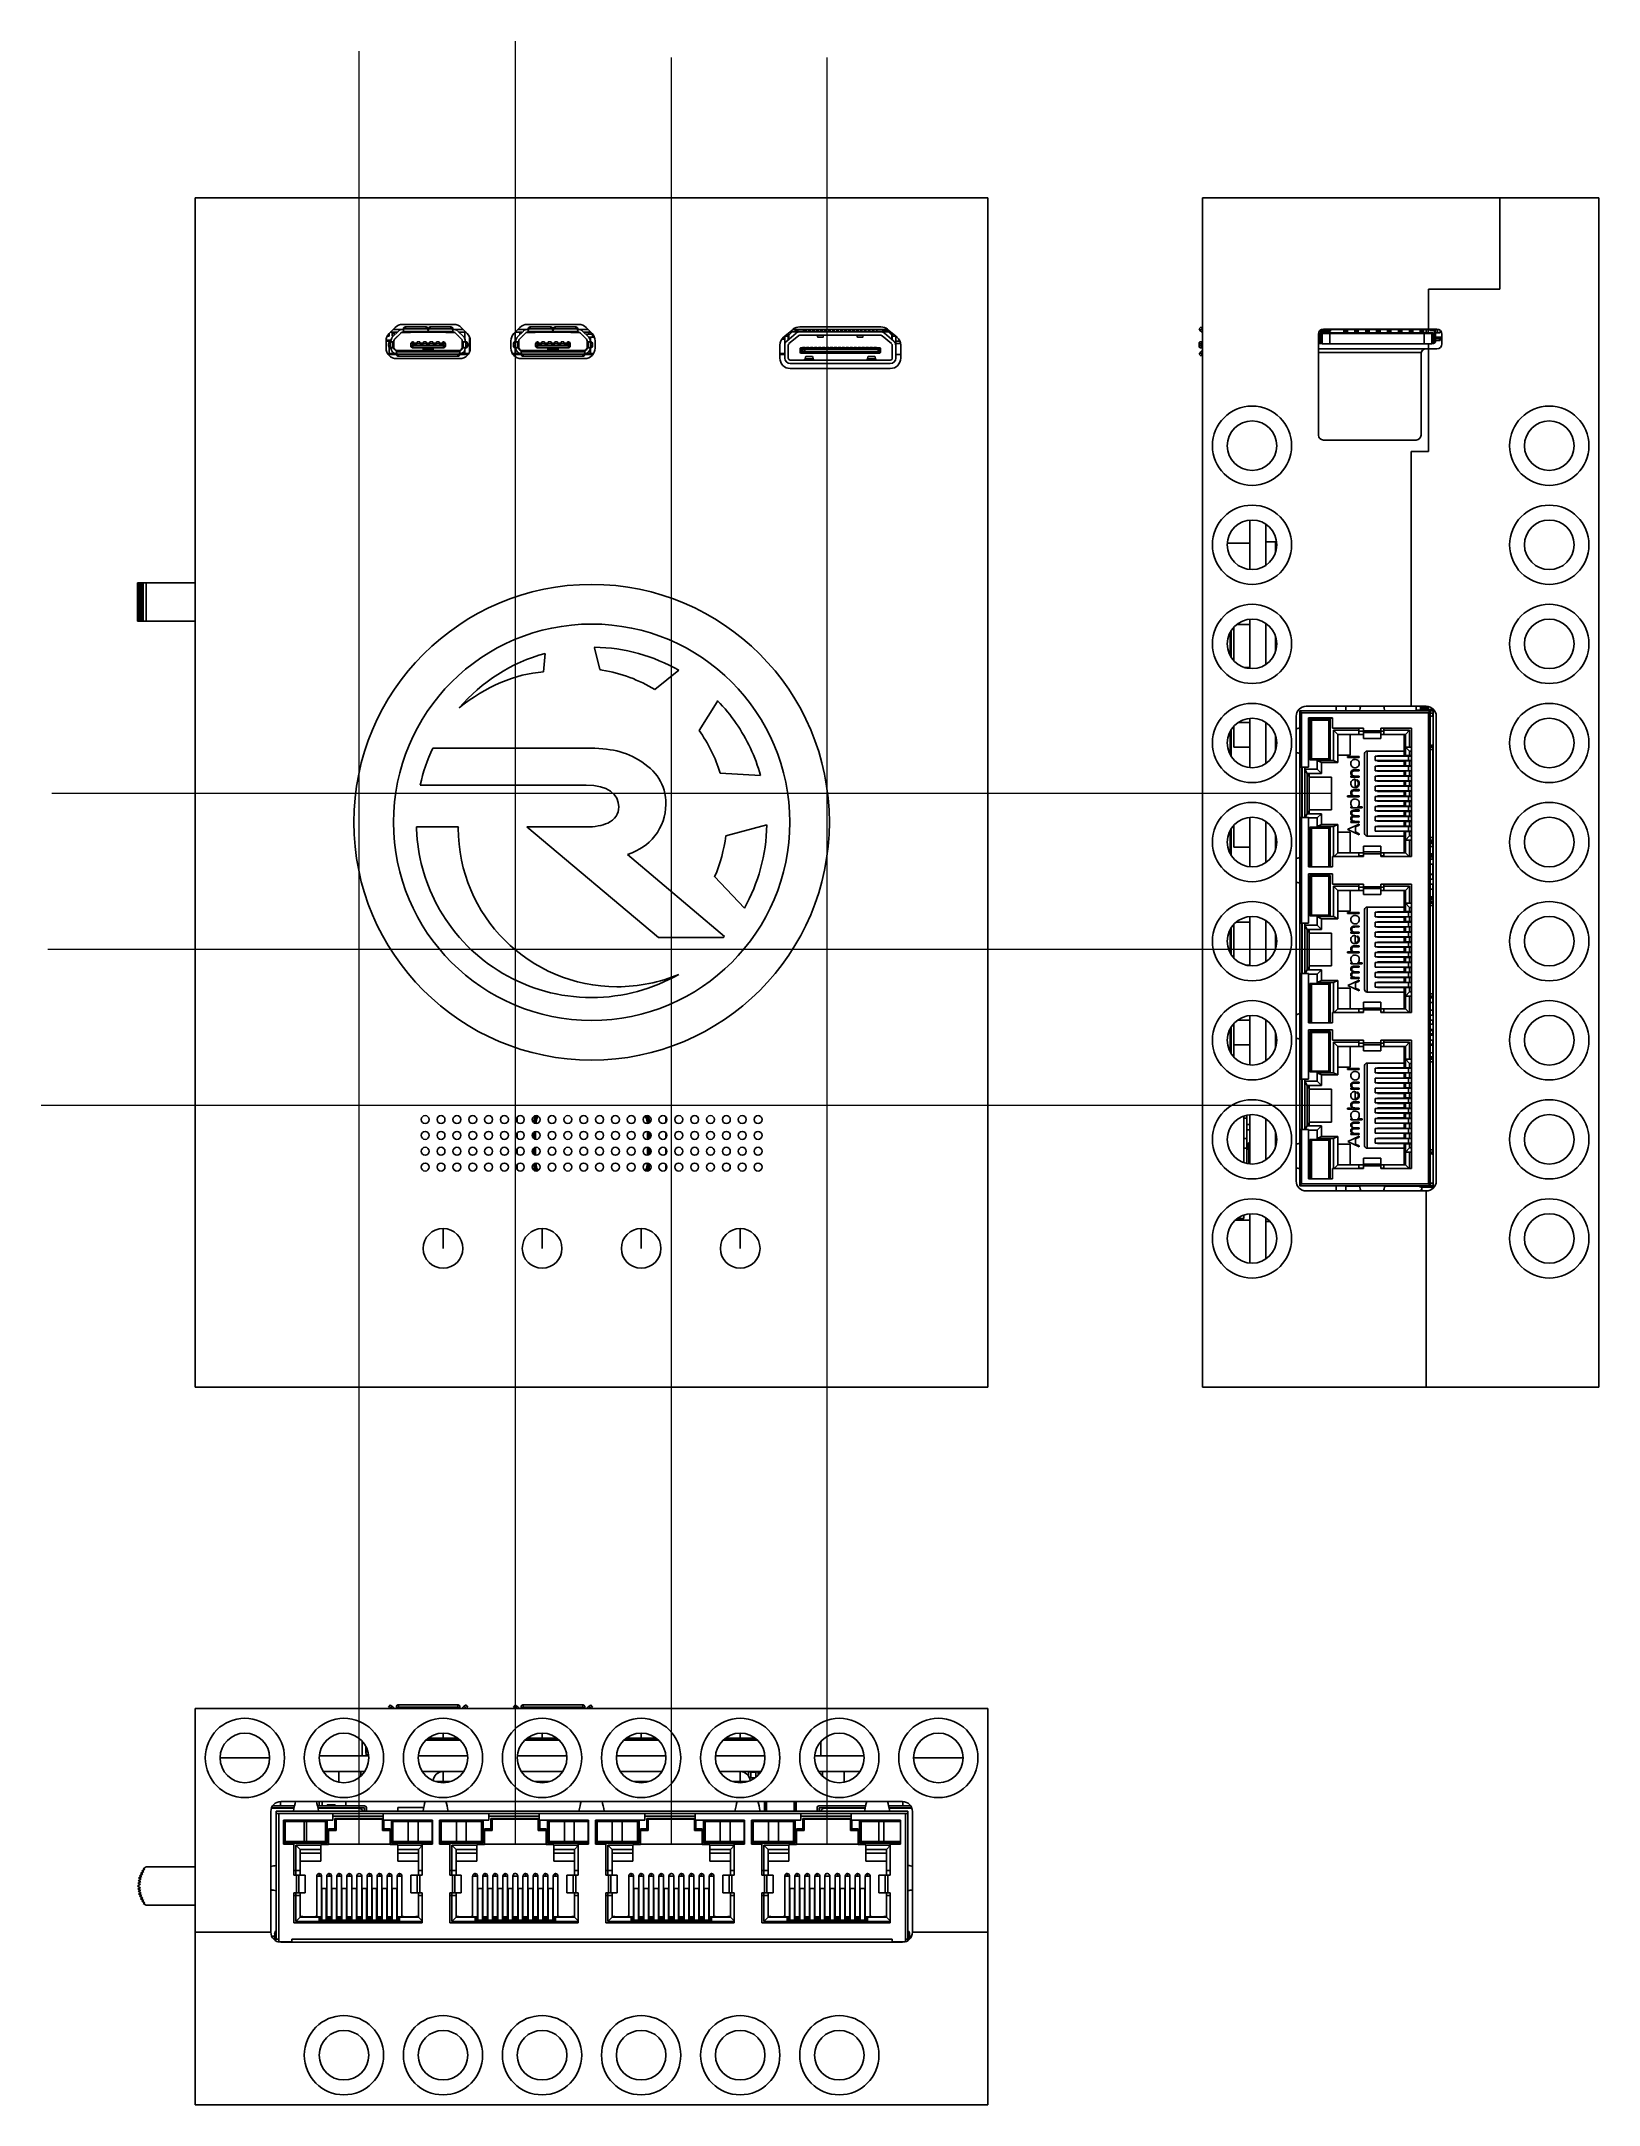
# Model space of a CAD drawing. Header units: millimetres. Extents: x 30 to 188, y 44 to 252.
import ezdxf

# ---------------------------------------------------------------- set-up
doc = ezdxf.new("R2010")
doc.units = ezdxf.units.MM

msp = doc.modelspace()

# ---------------------------------------------------------------- linework, layer by layer
at = {"color": 7, "linetype": 'Continuous', "lineweight": 18}
for p, q in [((78.24, 70.32), (78.24, 252.27)), ((62.49, 70.32), (62.49, 251.26)), ((93.99, 70.32), (93.99, 250.62)), ((109.73, 70.32), (109.73, 250.62)), ((160.61, 176.36), (31.46, 176.36)), ((160.61, 160.61), (31.04, 160.61)), ((160.61, 144.86), (30.39, 144.86))]:
    msp.add_line(p, q, dxfattribs=at)
at = {"color": 7, "linetype": 'Continuous', "lineweight": 25}
for p, q in [((45.94, 236.46), (125.94, 236.46)), ((45.94, 116.46), (45.94, 236.46)), ((125.94, 236.46), (125.94, 116.46)), ((147.6, 236.46), (147.6, 116.46)), ((147.6, 236.46), (177.6, 236.46)), ((177.6, 227.26), (177.6, 236.46)), ((177.6, 236.46), (187.6, 236.46)), ((187.6, 236.46), (187.6, 116.46)), ((170.42, 223.23), (170.42, 227.26)), ((170.42, 227.26), (177.6, 227.26)), ((66.1, 223.39), (65.5, 222.78)), ((65.74, 222.9), (65.61, 222.9)), ((66.31, 222.9), (65.74, 222.9)), ((65.82, 222.9), (65.82, 222.8)), ((66.45, 223.03), (65.85, 222.43)), ((65.91, 223.2), (66.84, 223.2)), ((66.02, 222.9), (66.02, 222.8)), ((66.06, 222.22), (66.67, 222.82)), ((66.67, 222.82), (66.07, 222.22)), ((66.84, 223.2), (66.94, 223.2)), ((66.94, 222.9), (66.84, 222.9)), ((66.84, 222.89), (67.65, 222.89)), ((72.04, 223.7), (66.85, 223.7)), ((66.94, 223.28), (66.94, 223.1)), ((66.94, 223.1), (66.94, 223)), ((69.43, 223), (66.94, 223)), ((66.94, 223), (66.94, 222.9)), ((69.43, 222.9), (66.94, 222.9)), ((67.14, 223.44), (67.14, 223.25)), ((69.23, 223.44), (67.14, 223.44)), ((69.23, 223.25), (67.14, 223.25)), ((67.51, 222.9), (67.51, 222.89)), ((67.65, 222.89), (67.65, 222.9)), ((69.23, 223.44), (69.23, 223.25)), ((69.43, 223.1), (69.43, 223.28)), ((69.43, 223.2), (69.45, 223.2)), ((69.43, 223), (69.43, 223.1)), ((69.43, 223.1), (69.45, 223.1)), ((69.43, 222.9), (69.43, 223)), ((69.45, 222.9), (69.43, 222.9)), ((69.45, 223.28), (69.45, 223.1)), ((69.45, 223.1), (69.45, 223)), ((71.94, 223), (69.45, 223)), ((69.45, 223), (69.45, 222.9)), ((71.94, 222.9), (69.45, 222.9)), ((69.65, 223.44), (71.74, 223.44)), ((69.65, 223.44), (69.65, 223.25)), ((71.74, 223.25), (69.65, 223.25)), ((71.23, 222.9), (71.23, 222.89)), ((71.23, 222.89), (72.03, 222.89)), ((71.36, 222.89), (71.36, 222.9)), ((71.74, 223.25), (71.74, 223.44)), ((71.94, 223.28), (71.94, 223.1)), ((71.94, 223.2), (72.03, 223.2)), ((71.94, 223), (71.94, 223.1)), ((71.94, 222.9), (71.94, 223)), ((72.03, 222.9), (71.94, 222.9)), ((72.03, 223.2), (72.97, 223.2)), ((72.21, 222.82), (72.82, 222.22)), ((72.81, 222.22), (72.21, 222.82)), ((73.03, 222.43), (72.42, 223.03)), ((73.14, 222.9), (72.56, 222.9)), ((72.63, 222.83), (72.63, 222.9)), ((73.38, 222.78), (72.78, 223.39)), ((73.13, 222.8), (73.13, 222.9)), ((73.27, 222.9), (73.14, 222.9)), ((78.7, 223.39), (78.1, 222.78)), ((78.34, 222.9), (78.21, 222.9)), ((78.21, 222.89), (78.21, 222.8)), ((78.91, 222.9), (78.34, 222.9)), ((79.05, 223.03), (78.45, 222.43)), ((78.51, 223.2), (79.44, 223.2)), ((78.66, 222.22), (79.27, 222.82)), ((79.27, 222.82), (78.67, 222.22)), ((78.71, 222.9), (78.71, 222.69)), ((79.44, 223.2), (79.54, 223.2)), ((79.54, 222.9), (79.44, 222.9)), ((79.44, 222.89), (80.25, 222.89)), ((84.64, 223.7), (79.45, 223.7)), ((79.54, 223.28), (79.54, 223.1)), ((79.54, 223.1), (79.54, 223)), ((82.03, 223), (79.54, 223)), ((79.54, 223), (79.54, 222.9)), ((82.03, 222.9), (79.54, 222.9)), ((79.74, 223.44), (79.74, 223.25)), ((81.83, 223.44), (79.74, 223.44)), ((81.83, 223.25), (79.74, 223.25)), ((80.11, 222.9), (80.11, 222.89)), ((80.25, 222.9), (80.25, 222.89)), ((80.25, 222.89), (80.25, 222.9)), ((81.83, 223.44), (81.83, 223.25)), ((82.03, 223.1), (82.03, 223.28)), ((82.03, 223.2), (82.05, 223.2)), ((82.03, 223), (82.03, 223.1)), ((82.03, 223.1), (82.05, 223.1)), ((82.03, 222.9), (82.03, 223)), ((82.05, 222.9), (82.03, 222.9)), ((82.05, 223.28), (82.05, 223.1)), ((82.05, 223.1), (82.05, 223)), ((84.54, 223), (82.05, 223)), ((82.05, 223), (82.05, 222.9)), ((84.54, 222.9), (82.05, 222.9)), ((82.25, 223.44), (84.34, 223.44)), ((82.25, 223.44), (82.25, 223.25)), ((84.34, 223.25), (82.25, 223.25)), ((83.83, 222.9), (83.83, 222.89)), ((83.83, 222.89), (84.63, 222.89)), ((83.96, 222.89), (83.96, 222.9)), ((84.34, 223.25), (84.34, 223.44)), ((84.54, 223.28), (84.54, 223.1)), ((84.54, 223.2), (84.63, 223.2)), ((84.54, 223), (84.54, 223.1)), ((84.54, 222.9), (84.54, 223)), ((84.63, 222.9), (84.54, 222.9)), ((84.63, 223.2), (85.57, 223.2)), ((84.81, 222.82), (85.42, 222.22)), ((85.41, 222.22), (84.81, 222.82)), ((85.63, 222.43), (85.02, 223.03)), ((85.16, 222.9), (85.16, 222.89)), ((85.74, 222.9), (85.16, 222.9)), ((85.98, 222.78), (85.38, 223.39)), ((85.66, 222.9), (85.66, 222.7)), ((85.66, 222.71), (85.66, 222.9)), ((85.87, 222.9), (85.74, 222.9)), ((85.91, 222.86), (85.91, 222.71)), ((106.27, 223.2), (105.32, 222.41)), ((105.64, 222.02), (106.58, 222.82)), ((106.19, 222.95), (105.84, 222.6)), ((106.19, 222.95), (106.94, 222.95)), ((106.26, 223.2), (115.82, 223.2)), ((106.49, 222.95), (106.49, 223.2)), ((106.59, 222.95), (106.59, 223.2)), ((106.65, 222.95), (106.65, 223.2)), ((106.74, 222.95), (106.74, 223.15)), ((107.34, 223.15), (106.74, 223.15)), ((115.14, 223.45), (106.94, 223.45)), ((106.94, 222.95), (115.14, 222.95)), ((107.23, 223.15), (107.23, 223.2)), ((107.34, 222.95), (107.34, 223.15)), ((107.48, 222.95), (107.48, 223.2)), ((107.63, 222.95), (107.63, 223.2)), ((107.88, 222.95), (107.88, 223.2)), ((108.03, 222.95), (108.03, 223.2)), ((108.28, 222.95), (108.28, 223.2)), ((108.37, 222.95), (108.37, 223.2)), ((108.37, 222.95), (108.37, 223.17)), ((108.37, 223.17), (108.37, 223.17)), ((108.43, 222.95), (108.43, 223.2)), ((108.68, 222.95), (108.68, 223.2)), ((108.69, 222.95), (108.69, 223.2)), ((108.83, 222.95), (108.83, 223.2)), ((109.08, 222.95), (109.08, 223.2)), ((109.15, 222.95), (109.15, 223.2)), ((109.15, 222.95), (109.15, 223.17)), ((109.15, 223.17), (109.15, 223.17)), ((109.23, 222.95), (109.23, 223.2)), ((109.48, 222.95), (109.48, 223.2)), ((109.63, 222.95), (109.63, 223.2)), ((109.88, 222.95), (109.88, 223.2)), ((110.03, 222.95), (110.03, 223.2)), ((110.28, 222.95), (110.28, 223.2)), ((110.43, 222.95), (110.43, 223.2)), ((110.68, 222.95), (110.68, 223.2)), ((110.83, 222.95), (110.83, 223.2)), ((111.08, 222.95), (111.08, 223.2)), ((111.23, 223.05), (111.08, 223.05)), ((111.23, 223.03), (111.08, 223.03)), ((111.23, 222.95), (111.23, 223.2)), ((111.48, 222.95), (111.48, 223.2)), ((111.48, 223.05), (111.57, 223.05)), ((111.63, 223.03), (111.48, 223.03)), ((111.57, 223.2), (111.57, 223.07)), ((111.57, 223.07), (111.63, 223.07)), ((111.57, 223.03), (111.57, 223.07)), ((111.63, 222.95), (111.63, 223.2)), ((111.88, 222.95), (111.88, 223.2)), ((111.88, 223.07), (111.97, 223.07)), ((112.03, 223.03), (111.88, 223.03)), ((111.97, 223.07), (111.97, 223.2)), ((111.97, 223.03), (111.97, 223.07)), ((111.97, 223.05), (112.03, 223.05)), ((112.03, 222.95), (112.03, 223.2)), ((112.28, 222.95), (112.28, 223.2)), ((112.43, 223.05), (112.28, 223.05)), ((112.43, 223.03), (112.28, 223.03)), ((112.43, 222.95), (112.43, 223.2)), ((112.68, 222.95), (112.68, 223.2)), ((112.83, 223.12), (112.76, 223.12)), ((112.83, 222.95), (112.83, 223.2)), ((113.08, 222.95), (113.08, 223.2)), ((113.23, 223.12), (113.08, 223.12)), ((113.23, 222.95), (113.23, 223.2)), ((113.48, 222.95), (113.48, 223.2)), ((113.63, 223.12), (113.48, 223.12)), ((113.63, 222.95), (113.63, 223.2)), ((113.88, 222.95), (113.88, 223.2)), ((114.03, 223.12), (113.88, 223.12)), ((114.03, 222.95), (114.03, 223.2)), ((114.28, 222.95), (114.28, 223.2)), ((114.41, 223.12), (114.28, 223.12)), ((114.43, 223.11), (114.41, 223.12)), ((114.43, 222.95), (114.43, 223.2)), ((114.68, 222.95), (114.68, 223.2)), ((114.74, 223.03), (114.68, 223.03)), ((115.34, 223.15), (114.74, 223.15)), ((114.74, 222.95), (114.74, 223.15)), ((115.14, 222.95), (115.89, 222.95)), ((115.27, 223.2), (115.27, 223.15)), ((115.34, 222.95), (115.34, 223.15)), ((115.67, 223.07), (115.34, 223.07)), ((116.03, 223.03), (115.34, 223.03)), ((116.44, 222.02), (115.49, 222.82)), ((115.67, 223.07), (115.67, 223.2)), ((115.67, 223.03), (115.67, 223.07)), ((116.77, 222.41), (115.82, 223.2)), ((115.89, 222.95), (116.24, 222.6)), ((147.25, 223.25), (147.48, 223.44)), ((147.37, 223.1), (147.25, 223.25)), ((147.44, 223), (147.37, 223.1)), ((147.48, 223.44), (147.6, 223.3)), ((160.52, 223.03), (159.4, 223.03)), ((159.47, 223.1), (159.97, 223.1)), ((159.49, 222.85), (160.67, 222.85)), ((159.49, 221.91), (159.49, 222.85)), ((159.49, 222.85), (159.64, 222.7)), ((159.63, 223.2), (171.44, 223.2)), ((170.42, 223.23), (159.81, 223.23)), ((159.97, 223.1), (160.07, 223.1)), ((160.07, 223.1), (160.07, 223.2)), ((160.52, 223.2), (160.52, 223.03)), ((160.67, 222.85), (161, 222.85)), ((160.98, 222.82), (161.01, 222.85)), ((160.98, 222.8), (160.98, 222.82)), ((160.98, 222.82), (169.36, 222.82)), ((161.01, 222.85), (169.34, 222.85)), ((161.88, 223.08), (161.88, 223.2)), ((161.88, 223.08), (162.22, 223.08)), ((161.88, 223.04), (161.88, 223.08)), ((162.22, 223.04), (161.88, 223.04)), ((161.88, 222.94), (161.88, 223.04)), ((161.88, 222.94), (162.22, 222.94)), ((161.88, 222.85), (161.88, 222.94)), ((162.22, 223.08), (162.22, 223.2)), ((162.22, 223.04), (162.22, 223.08)), ((162.22, 222.94), (162.22, 223.04)), ((162.22, 222.85), (162.22, 222.94)), ((162.98, 223.08), (162.98, 223.2)), ((162.98, 223.08), (163.32, 223.08)), ((162.98, 223.04), (162.98, 223.08)), ((163.32, 223.04), (162.98, 223.04)), ((162.98, 222.94), (162.98, 223.04)), ((162.98, 222.94), (163.32, 222.94)), ((162.98, 222.85), (162.98, 222.94)), ((163.32, 223.08), (163.32, 223.2)), ((163.32, 223.04), (163.32, 223.08)), ((163.32, 222.94), (163.32, 223.04)), ((163.32, 222.85), (163.32, 222.94)), ((164.08, 223.08), (164.08, 223.2)), ((164.08, 223.08), (164.42, 223.08)), ((164.08, 223.04), (164.08, 223.08)), ((164.42, 223.04), (164.08, 223.04)), ((164.08, 222.94), (164.08, 223.04)), ((164.08, 222.94), (164.42, 222.94)), ((164.08, 222.85), (164.08, 222.94)), ((164.42, 223.08), (164.42, 223.2)), ((164.42, 223.04), (164.42, 223.08)), ((164.42, 222.94), (164.42, 223.04)), ((164.42, 222.85), (164.42, 222.94)), ((165.18, 223.08), (165.18, 223.2)), ((165.18, 223.08), (165.52, 223.08)), ((165.18, 223.04), (165.18, 223.08)), ((165.52, 223.04), (165.18, 223.04)), ((165.18, 222.94), (165.18, 223.04)), ((165.18, 222.94), (165.52, 222.94)), ((165.18, 222.85), (165.18, 222.94)), ((165.52, 223.08), (165.52, 223.2)), ((165.52, 223.04), (165.52, 223.08)), ((165.52, 222.94), (165.52, 223.04)), ((165.52, 222.85), (165.52, 222.94)), ((166.28, 223.08), (166.28, 223.2)), ((166.28, 223.08), (166.62, 223.08)), ((166.28, 223.04), (166.28, 223.08)), ((166.62, 223.04), (166.28, 223.04)), ((166.28, 222.94), (166.28, 223.04)), ((166.28, 222.94), (166.62, 222.94)), ((166.28, 222.85), (166.28, 222.94)), ((166.62, 223.08), (166.62, 223.2)), ((166.62, 223.04), (166.62, 223.08)), ((166.62, 222.94), (166.62, 223.04)), ((166.62, 222.85), (166.62, 222.94)), ((167.38, 223.08), (167.38, 223.2)), ((167.38, 223.08), (167.72, 223.08)), ((167.38, 223.04), (167.38, 223.08)), ((167.72, 223.04), (167.38, 223.04)), ((167.38, 222.94), (167.38, 223.04)), ((167.38, 222.94), (167.72, 222.94)), ((167.38, 222.85), (167.38, 222.94)), ((167.72, 223.08), (167.72, 223.2)), ((167.72, 223.04), (167.72, 223.08)), ((167.72, 222.94), (167.72, 223.04)), ((167.72, 222.85), (167.72, 222.94)), ((168.48, 223.08), (168.48, 223.2)), ((168.48, 223.08), (168.82, 223.08)), ((168.48, 223.04), (168.48, 223.08)), ((168.82, 223.04), (168.48, 223.04)), ((168.48, 222.94), (168.48, 223.04)), ((168.48, 222.94), (168.82, 222.94)), ((168.48, 222.85), (168.48, 222.94)), ((168.82, 223.08), (168.82, 223.2)), ((168.82, 223.04), (168.82, 223.08)), ((168.82, 222.94), (168.82, 223.04)), ((168.82, 222.85), (168.82, 222.94)), ((169.34, 222.85), (169.36, 222.82)), ((169.34, 222.85), (169.58, 222.85)), ((169.36, 222.82), (169.36, 222.8)), ((169.58, 223.08), (169.58, 223.2)), ((169.58, 223.08), (169.92, 223.08)), ((169.58, 223.04), (169.58, 223.08)), ((169.92, 223.04), (169.58, 223.04)), ((169.58, 222.94), (169.58, 223.04)), ((169.58, 222.94), (169.92, 222.94)), ((169.58, 222.85), (169.58, 222.94)), ((169.58, 222.85), (169.92, 222.85)), ((169.92, 223.08), (169.92, 223.2)), ((169.92, 223.04), (169.92, 223.08)), ((169.92, 222.94), (169.92, 223.04)), ((169.92, 222.85), (169.92, 222.94)), ((169.92, 222.85), (170.18, 222.85)), ((170.18, 223.2), (170.18, 222.85)), ((170.18, 222.85), (170.36, 222.85)), ((170.36, 222.77), (170.36, 222.85)), ((170.38, 222.85), (170.38, 223.2)), ((170.9, 222.85), (170.38, 222.85)), ((171.26, 223.23), (170.42, 223.23)), ((170.55, 223.2), (170.55, 223.1)), ((170.55, 223.1), (170.65, 223.1)), ((170.91, 223.1), (170.65, 223.1)), ((170.9, 222.85), (170.78, 222.73)), ((170.9, 221.9), (170.9, 222.85)), ((171.01, 223.2), (171.01, 223.19)), ((171.01, 222), (171.01, 223)), ((171.04, 223.17), (171.33, 223.17)), ((171.13, 223.12), (171.1, 223.12)), ((171.13, 223.12), (171.13, 223.02)), ((171.13, 223.02), (171.13, 223)), ((171.13, 223), (171.13, 222)), ((171.13, 222.84), (171.33, 222.84)), ((171.33, 223.17), (171.33, 222.84)), ((171.33, 223.17), (171.38, 223.17)), ((171.33, 222.84), (171.59, 222.84)), ((171.38, 223.17), (171.38, 223.2)), ((171.59, 223.1), (171.59, 222.84)), ((65.69, 222.1), (65.19, 222.1)), ((65.19, 222.04), (65.19, 221.3)), ((65.19, 222), (65.69, 222)), ((65.32, 222.54), (65.32, 222.5)), ((65.32, 222.5), (65.52, 222.5)), ((65.64, 221.75), (65.45, 221.75)), ((65.45, 221.55), (65.45, 221.75)), ((65.45, 221.55), (65.64, 221.55)), ((65.51, 222), (65.51, 221.9)), ((65.51, 221.39), (65.51, 220.75)), ((66.01, 220.75), (65.51, 220.75)), ((65.51, 220.75), (65.56, 220.7)), ((65.52, 222.8), (65.52, 222.8)), ((65.52, 222.5), (65.52, 222.8)), ((65.6, 221.95), (65.79, 221.95)), ((65.6, 221.35), (65.79, 221.35)), ((65.64, 221.55), (65.64, 221.75)), ((65.69, 221.95), (65.69, 222.04)), ((65.69, 221.3), (65.69, 221.35)), ((65.79, 221.95), (65.88, 221.95)), ((65.79, 221.35), (65.88, 221.35)), ((66.02, 222.8), (65.82, 222.8)), ((65.82, 222.8), (65.82, 222.5)), ((65.82, 222.5), (65.92, 222.5)), ((65.88, 221.95), (65.88, 221.35)), ((65.88, 221.95), (65.99, 221.95)), ((65.88, 221.35), (65.99, 221.35)), ((66, 222.1), (65.99, 222.1)), ((65.99, 222.04), (65.99, 221.95)), ((65.99, 222.04), (65.99, 221.4)), ((65.99, 222), (65.99, 222)), ((65.99, 221.35), (65.99, 221.95)), ((65.99, 221.35), (65.99, 221.3)), ((66.01, 221.2), (66.01, 221.3)), ((66.01, 220.75), (66.01, 220.8)), ((66.03, 220.7), (66.01, 220.75)), ((66.02, 222.6), (66.02, 222.8)), ((66.24, 221.05), (72.64, 221.05)), ((66.24, 221.05), (66.24, 220.94)), ((66.24, 220.94), (66.24, 220.84)), ((72.64, 220.94), (66.24, 220.94)), ((66.24, 220.84), (66.24, 220.66)), ((68.93, 221.05), (66.34, 221.05)), ((66.35, 222.5), (66.35, 222.5)), ((66.44, 222.59), (66.44, 222.6)), ((67.68, 221.05), (67.67, 221.05)), ((67.69, 221.53), (67.69, 221.73)), ((67.89, 221.73), (67.69, 221.73)), ((67.69, 221.53), (67.89, 221.53)), ((67.89, 221.93), (67.89, 221.73)), ((67.95, 221.93), (67.89, 221.93)), ((67.89, 221.73), (67.89, 221.53)), ((67.95, 221.73), (67.89, 221.73)), ((70.99, 221.53), (67.89, 221.53)), ((67.89, 221.53), (67.89, 221.33)), ((70.99, 221.33), (67.89, 221.33)), ((67.95, 221.73), (67.95, 221.93)), ((68.32, 221.81), (67.95, 221.81)), ((67.95, 221.71), (67.95, 221.73)), ((68.32, 221.71), (67.95, 221.71)), ((68.05, 221.05), (68.05, 221.05)), ((68.23, 221.05), (68.23, 221.05)), ((68.32, 221.93), (68.6, 221.93)), ((68.32, 221.73), (68.32, 221.93)), ((68.6, 221.73), (68.32, 221.73)), ((68.32, 221.71), (68.32, 221.73)), ((68.6, 221.73), (68.6, 221.93)), ((68.97, 221.81), (68.6, 221.81)), ((68.6, 221.71), (68.6, 221.73)), ((68.97, 221.71), (68.6, 221.71)), ((68.93, 221.33), (68.93, 221.05)), ((69.03, 221.05), (68.93, 221.05)), ((68.97, 221.93), (69.25, 221.93)), ((68.97, 221.73), (68.97, 221.93)), ((69.25, 221.73), (68.97, 221.73)), ((68.97, 221.71), (68.97, 221.73)), ((69.03, 221.2), (69.03, 221.33)), ((69.85, 221.25), (69.03, 221.25)), ((69.03, 221.05), (69.03, 221.2)), ((69.25, 221.73), (69.25, 221.93)), ((69.62, 221.81), (69.25, 221.81)), ((69.25, 221.71), (69.25, 221.73)), ((69.62, 221.71), (69.25, 221.71)), ((69.28, 221.25), (69.28, 221.33)), ((69.6, 221.33), (69.6, 221.25)), ((69.62, 221.93), (69.9, 221.93)), ((69.62, 221.73), (69.62, 221.93)), ((69.9, 221.73), (69.62, 221.73)), ((69.62, 221.71), (69.62, 221.73)), ((69.85, 221.33), (69.85, 221.2)), ((69.85, 221.05), (69.85, 221.2)), ((69.95, 221.05), (69.85, 221.05)), ((69.9, 221.73), (69.9, 221.93)), ((70.27, 221.81), (69.9, 221.81)), ((69.9, 221.71), (69.9, 221.73)), ((70.27, 221.71), (69.9, 221.71)), ((69.95, 221.05), (69.95, 221.33)), ((72.53, 221.05), (69.95, 221.05)), ((70.27, 221.93), (70.55, 221.93)), ((70.27, 221.73), (70.27, 221.93)), ((70.27, 221.71), (70.27, 221.73)), ((70.55, 221.73), (70.27, 221.73)), ((70.55, 221.73), (70.55, 221.93)), ((70.92, 221.81), (70.55, 221.81)), ((70.55, 221.71), (70.55, 221.73)), ((70.92, 221.71), (70.55, 221.71)), ((70.65, 221.05), (70.65, 221.05)), ((70.92, 221.93), (70.99, 221.93)), ((70.92, 221.73), (70.92, 221.93)), ((70.99, 221.73), (70.92, 221.73)), ((70.92, 221.71), (70.92, 221.73)), ((70.99, 221.73), (70.99, 221.93)), ((70.99, 221.53), (70.99, 221.73)), ((71.19, 221.73), (70.99, 221.73)), ((70.99, 221.33), (70.99, 221.53)), ((70.99, 221.53), (71.19, 221.53)), ((71.09, 221.05), (71.09, 221.05)), ((71.19, 221.73), (71.19, 221.53)), ((71.2, 221.05), (71.2, 221.05)), ((72.44, 222.6), (72.44, 222.59)), ((72.63, 222.4), (72.63, 222.41)), ((72.63, 221.05), (72.63, 221.06)), ((72.64, 220.94), (72.64, 221.05)), ((72.64, 220.94), (72.64, 220.84)), ((72.64, 220.66), (72.64, 220.84)), ((72.88, 221.4), (72.88, 222.04)), ((72.89, 221.95), (72.89, 222.04)), ((72.89, 221.95), (72.89, 221.35)), ((72.99, 221.95), (72.89, 221.95)), ((72.89, 221.35), (72.99, 221.35)), ((72.89, 221.3), (72.89, 221.35)), ((72.99, 221.35), (72.99, 221.95)), ((73.08, 221.95), (72.99, 221.95)), ((72.99, 221.35), (73.08, 221.35)), ((73.08, 221.95), (73.27, 221.95)), ((73.08, 221.35), (73.27, 221.35)), ((73.08, 220.7), (73.13, 220.75)), ((73.13, 222.8), (73.13, 222.29)), ((73.13, 221.04), (73.13, 220.75)), ((73.13, 220.75), (73.18, 220.7)), ((73.19, 222.04), (73.19, 221.95)), ((73.19, 221.3), (73.19, 221.35)), ((73.24, 221.55), (73.24, 221.75)), ((73.43, 221.75), (73.24, 221.75)), ((73.43, 221.55), (73.24, 221.55)), ((73.43, 221.75), (73.43, 221.55)), ((73.63, 222.4), (73.63, 220.93)), ((73.69, 221.3), (73.69, 222.04)), ((77.79, 222.04), (77.79, 221.3)), ((78.24, 221.75), (78.05, 221.75)), ((78.05, 221.55), (78.05, 221.75)), ((78.05, 221.55), (78.24, 221.55)), ((78.16, 220.7), (78.21, 220.75)), ((78.2, 221.95), (78.39, 221.95)), ((78.2, 221.35), (78.39, 221.35)), ((78.21, 221.95), (78.21, 222.8)), ((78.21, 220.75), (78.21, 221.35)), ((78.21, 220.75), (78.26, 220.7)), ((78.71, 220.75), (78.21, 220.75)), ((78.24, 221.55), (78.24, 221.75)), ((78.29, 221.95), (78.29, 222.04)), ((78.29, 221.3), (78.29, 221.35)), ((78.39, 221.95), (78.48, 221.95)), ((78.39, 221.35), (78.48, 221.35)), ((78.48, 221.95), (78.48, 221.35)), ((78.48, 221.95), (78.59, 221.95)), ((78.48, 221.35), (78.59, 221.35)), ((78.59, 222.04), (78.59, 221.95)), ((78.59, 222.04), (78.59, 221.4)), ((78.59, 221.35), (78.59, 221.95)), ((78.59, 221.35), (78.59, 221.3)), ((78.71, 222.26), (78.71, 222.26)), ((78.71, 221.14), (78.71, 221.08)), ((78.71, 220.76), (78.71, 220.75)), ((78.73, 220.7), (78.71, 220.75)), ((78.84, 221.05), (85.24, 221.05)), ((78.84, 221.05), (78.84, 220.94)), ((78.84, 220.94), (78.84, 220.84)), ((85.24, 220.94), (78.84, 220.94)), ((78.84, 220.84), (78.84, 220.66)), ((81.53, 221.05), (78.94, 221.05)), ((79.04, 222.59), (79.04, 222.6)), ((80.28, 221.05), (80.27, 221.05)), ((80.49, 221.73), (80.29, 221.73)), ((80.29, 221.53), (80.29, 221.73)), ((80.29, 221.53), (80.49, 221.53)), ((80.49, 221.93), (80.49, 221.73)), ((80.55, 221.93), (80.49, 221.93)), ((80.49, 221.73), (80.49, 221.53)), ((80.55, 221.73), (80.49, 221.73)), ((80.49, 221.53), (80.49, 221.33)), ((83.59, 221.53), (80.49, 221.53)), ((83.59, 221.33), (80.49, 221.33)), ((80.55, 221.73), (80.55, 221.93)), ((80.92, 221.81), (80.55, 221.81)), ((80.55, 221.71), (80.55, 221.73)), ((80.92, 221.71), (80.55, 221.71)), ((80.75, 221.05), (80.75, 221.05)), ((80.83, 221.05), (80.83, 221.05)), ((80.92, 221.93), (81.2, 221.93)), ((80.92, 221.73), (80.92, 221.93)), ((81.2, 221.73), (80.92, 221.73)), ((80.92, 221.71), (80.92, 221.73)), ((81.2, 221.73), (81.2, 221.93)), ((81.57, 221.81), (81.2, 221.81)), ((81.2, 221.71), (81.2, 221.73)), ((81.57, 221.71), (81.2, 221.71)), ((81.53, 221.33), (81.53, 221.05)), ((81.63, 221.05), (81.53, 221.05)), ((81.57, 221.93), (81.85, 221.93)), ((81.57, 221.73), (81.57, 221.93)), ((81.85, 221.73), (81.57, 221.73)), ((81.57, 221.71), (81.57, 221.73)), ((81.63, 221.2), (81.63, 221.33)), ((82.45, 221.25), (81.63, 221.25)), ((81.63, 221.05), (81.63, 221.2)), ((81.85, 221.73), (81.85, 221.93)), ((82.22, 221.81), (81.85, 221.81)), ((81.85, 221.71), (81.85, 221.73)), ((82.22, 221.71), (81.85, 221.71)), ((81.88, 221.25), (81.88, 221.33)), ((82.2, 221.33), (82.2, 221.25)), ((82.22, 221.93), (82.5, 221.93)), ((82.22, 221.73), (82.22, 221.93)), ((82.5, 221.73), (82.22, 221.73)), ((82.22, 221.71), (82.22, 221.73)), ((82.45, 221.33), (82.45, 221.2)), ((82.45, 221.05), (82.45, 221.2)), ((82.55, 221.05), (82.45, 221.05)), ((82.5, 221.73), (82.5, 221.93)), ((82.87, 221.81), (82.5, 221.81)), ((82.5, 221.71), (82.5, 221.73)), ((82.87, 221.71), (82.5, 221.71)), ((82.55, 221.05), (82.55, 221.33)), ((85.13, 221.05), (82.55, 221.05)), ((82.87, 221.93), (83.15, 221.93)), ((82.87, 221.73), (82.87, 221.93)), ((83.15, 221.73), (82.87, 221.73)), ((82.87, 221.71), (82.87, 221.73)), ((83.15, 221.73), (83.15, 221.93)), ((83.52, 221.81), (83.15, 221.81)), ((83.15, 221.71), (83.15, 221.73)), ((83.52, 221.71), (83.15, 221.71)), ((83.25, 221.05), (83.25, 221.05)), ((83.29, 221.05), (83.29, 221.05)), ((83.52, 221.93), (83.59, 221.93)), ((83.52, 221.73), (83.52, 221.93)), ((83.59, 221.73), (83.52, 221.73)), ((83.52, 221.71), (83.52, 221.73)), ((83.59, 221.73), (83.59, 221.93)), ((83.79, 221.73), (83.59, 221.73)), ((83.59, 221.53), (83.59, 221.73)), ((83.59, 221.53), (83.79, 221.53)), ((83.59, 221.33), (83.59, 221.53)), ((83.79, 221.73), (83.79, 221.53)), ((83.79, 221.05), (83.79, 221.05)), ((83.8, 221.05), (83.8, 221.05)), ((85.04, 222.6), (85.04, 222.59)), ((85.12, 222.51), (85.12, 222.5)), ((85.23, 222.4), (85.23, 222.4)), ((85.24, 220.94), (85.24, 221.05)), ((85.24, 220.94), (85.24, 220.84)), ((85.24, 220.66), (85.24, 220.84)), ((85.33, 220.75), (85.31, 220.7)), ((85.33, 222.31), (85.33, 222.3)), ((85.33, 221.11), (85.33, 221.06)), ((85.33, 220.75), (85.33, 220.75)), ((85.33, 220.75), (85.83, 220.75)), ((85.66, 222.7), (85.36, 222.7)), ((85.48, 221.4), (85.48, 222.04)), ((85.49, 221.95), (85.49, 222.04)), ((85.49, 221.95), (85.49, 221.35)), ((85.59, 221.95), (85.49, 221.95)), ((85.49, 221.35), (85.59, 221.35)), ((85.49, 221.3), (85.49, 221.35)), ((85.66, 222.7), (85.53, 222.7)), ((85.59, 221.35), (85.59, 221.95)), ((85.68, 221.95), (85.59, 221.95)), ((85.59, 221.35), (85.68, 221.35)), ((85.91, 222.71), (85.66, 222.71)), ((85.91, 222.7), (85.66, 222.7)), ((86.02, 222.4), (85.66, 222.4)), ((85.68, 221.95), (85.87, 221.95)), ((85.68, 221.35), (85.87, 221.35)), ((85.83, 220.75), (85.78, 220.7)), ((85.79, 222.04), (85.79, 221.95)), ((85.79, 221.3), (85.79, 221.35)), ((85.83, 222.4), (85.83, 221.95)), ((85.83, 221.35), (85.83, 220.75)), ((85.83, 220.75), (85.88, 220.7)), ((85.84, 221.55), (85.84, 221.75)), ((86.03, 221.75), (85.84, 221.75)), ((86.03, 221.55), (85.84, 221.55)), ((85.91, 222.71), (85.91, 222.7)), ((86.06, 222.7), (85.91, 222.7)), ((86.02, 222.41), (86.02, 222.7)), ((86.02, 222.4), (86.02, 222.41)), ((86.02, 222.4), (86.23, 222.4)), ((86.03, 221.75), (86.03, 221.55)), ((86.29, 221.3), (86.29, 222.04)), ((104.94, 221.6), (104.94, 220.3)), ((105.13, 222.2), (105.44, 222.2)), ((105.44, 222.35), (105.25, 222.35)), ((105.42, 222.5), (105.44, 222.5)), ((105.44, 222.5), (105.44, 222.51)), ((105.79, 222.5), (105.44, 222.5)), ((105.44, 222.5), (105.44, 221.6)), ((105.44, 220.3), (105.44, 221.6)), ((105.79, 222.8), (105.79, 222.5)), ((105.79, 222.15), (105.79, 222.5)), ((105.79, 222.5), (105.84, 222.5)), ((105.84, 222.35), (105.79, 222.35)), ((105.79, 222.2), (105.84, 222.2)), ((105.79, 221.6), (105.79, 220.3)), ((105.84, 222.19), (105.84, 222.6)), ((106.81, 222.55), (105.86, 221.76)), ((106.94, 222.6), (115.14, 222.6)), ((106.99, 221.29), (107.04, 221.34)), ((106.99, 220.85), (106.99, 221.29)), ((107.08, 221.29), (106.99, 221.29)), ((107.08, 220.85), (106.99, 220.85)), ((107.04, 220.8), (106.99, 220.85)), ((107.04, 221.34), (107.13, 221.34)), ((107.13, 220.8), (107.04, 220.8)), ((107.08, 220.85), (107.08, 221.29)), ((107.08, 221.29), (107.08, 221.29)), ((107.08, 220.85), (107.08, 220.85)), ((107.13, 221.34), (107.11, 221.33)), ((107.11, 220.8), (107.13, 220.8)), ((107.13, 221.34), (107.22, 221.34)), ((114.95, 220.8), (107.13, 220.8)), ((107.22, 221.26), (107.22, 221.34)), ((107.49, 221.26), (107.22, 221.26)), ((107.48, 221.38), (107.23, 221.38)), ((107.23, 221.26), (107.23, 221.38)), ((107.23, 221.19), (107.23, 220.95)), ((107.23, 221.19), (107.42, 221.19)), ((107.42, 220.95), (107.23, 220.95)), ((107.42, 220.95), (107.42, 221.19)), ((107.42, 221.19), (107.45, 221.19)), ((107.45, 220.95), (107.42, 220.95)), ((114.85, 221.19), (107.45, 221.19)), ((107.45, 221.19), (107.45, 220.99)), ((107.45, 220.99), (107.48, 221.02)), ((107.48, 220.98), (107.45, 220.95)), ((114.85, 220.95), (107.45, 220.95)), ((107.48, 221.26), (107.48, 221.38)), ((107.48, 221.02), (107.48, 220.98)), ((107.49, 221.34), (107.49, 221.26)), ((107.49, 221.34), (107.62, 221.34)), ((107.62, 221.26), (107.62, 221.34)), ((107.89, 221.26), (107.62, 221.26)), ((107.88, 221.38), (107.63, 221.38)), ((107.63, 221.26), (107.63, 221.38)), ((107.88, 221.26), (107.88, 221.38)), ((107.89, 221.34), (107.89, 221.26)), ((107.89, 221.34), (108.02, 221.34)), ((108.02, 221.26), (108.02, 221.34)), ((108.29, 221.26), (108.02, 221.26)), ((108.28, 221.38), (108.03, 221.38)), ((108.03, 221.26), (108.03, 221.38)), ((108.28, 221.26), (108.28, 221.38)), ((108.29, 221.34), (108.29, 221.26)), ((108.29, 221.34), (108.42, 221.34)), ((108.42, 221.26), (108.42, 221.34)), ((108.69, 221.26), (108.42, 221.26)), ((108.43, 221.26), (108.43, 221.38)), ((108.68, 221.38), (108.43, 221.38)), ((108.68, 221.26), (108.68, 221.38)), ((108.69, 221.34), (108.69, 221.26)), ((108.69, 221.34), (108.82, 221.34)), ((108.71, 222.6), (108.77, 222.4)), ((108.77, 222.4), (109.3, 222.4)), ((109.31, 222.4), (108.77, 222.4)), ((108.82, 221.26), (108.82, 221.34)), ((109.09, 221.26), (108.82, 221.26)), ((109.08, 221.38), (108.83, 221.38)), ((108.83, 221.26), (108.83, 221.38)), ((109.08, 221.26), (109.08, 221.38)), ((109.09, 221.34), (109.09, 221.26)), ((109.09, 221.34), (109.22, 221.34)), ((109.22, 221.26), (109.22, 221.34)), ((109.49, 221.26), (109.22, 221.26)), ((109.48, 221.38), (109.23, 221.38)), ((109.23, 221.26), (109.23, 221.38)), ((109.31, 222.4), (109.36, 222.6)), ((109.48, 221.26), (109.48, 221.38)), ((109.49, 221.34), (109.49, 221.26)), ((109.49, 221.34), (109.62, 221.34)), ((109.62, 221.26), (109.62, 221.34)), ((109.89, 221.26), (109.62, 221.26)), ((109.63, 221.26), (109.63, 221.38)), ((109.88, 221.38), (109.63, 221.38)), ((109.88, 221.26), (109.88, 221.38)), ((109.89, 221.34), (109.89, 221.26)), ((109.89, 221.34), (110.02, 221.34)), ((110.02, 221.26), (110.02, 221.34)), ((110.29, 221.26), (110.02, 221.26)), ((110.28, 221.38), (110.03, 221.38)), ((110.03, 221.26), (110.03, 221.38)), ((110.28, 221.26), (110.28, 221.38)), ((110.29, 221.34), (110.29, 221.26)), ((110.29, 221.34), (110.42, 221.34)), ((110.42, 221.26), (110.42, 221.34)), ((110.69, 221.26), (110.42, 221.26)), ((110.68, 221.38), (110.43, 221.38)), ((110.43, 221.26), (110.43, 221.38)), ((110.68, 221.26), (110.68, 221.38)), ((110.69, 221.34), (110.69, 221.26)), ((110.69, 221.34), (110.82, 221.34)), ((110.82, 221.26), (110.82, 221.34)), ((111.09, 221.26), (110.82, 221.26)), ((110.83, 221.26), (110.83, 221.38)), ((111.08, 221.38), (110.83, 221.38)), ((111.08, 221.26), (111.08, 221.38)), ((111.09, 221.34), (111.09, 221.26)), ((111.09, 221.34), (111.22, 221.34)), ((111.22, 221.26), (111.22, 221.34)), ((111.49, 221.26), (111.22, 221.26)), ((111.48, 221.38), (111.23, 221.38)), ((111.23, 221.26), (111.23, 221.38)), ((111.48, 221.26), (111.48, 221.38)), ((111.49, 221.34), (111.49, 221.26)), ((111.49, 221.34), (111.62, 221.34)), ((111.62, 221.26), (111.62, 221.34)), ((111.89, 221.26), (111.62, 221.26)), ((111.88, 221.38), (111.63, 221.38)), ((111.63, 221.26), (111.63, 221.38)), ((111.88, 221.26), (111.88, 221.38)), ((111.89, 221.34), (111.89, 221.26)), ((111.89, 221.34), (112.02, 221.34)), ((112.02, 221.26), (112.02, 221.34)), ((112.29, 221.26), (112.02, 221.26)), ((112.03, 221.26), (112.03, 221.38)), ((112.28, 221.38), (112.03, 221.38)), ((112.28, 221.26), (112.28, 221.38)), ((112.29, 221.34), (112.29, 221.26)), ((112.29, 221.34), (112.42, 221.34)), ((112.42, 221.26), (112.42, 221.34)), ((112.69, 221.26), (112.42, 221.26)), ((112.43, 221.26), (112.43, 221.38)), ((112.68, 221.38), (112.43, 221.38)), ((112.68, 221.26), (112.68, 221.38)), ((112.69, 221.34), (112.69, 221.26)), ((112.69, 221.34), (112.82, 221.34)), ((112.77, 222.4), (112.71, 222.6)), ((112.77, 222.4), (113.3, 222.4)), ((113.31, 222.4), (112.77, 222.4)), ((112.82, 221.26), (112.82, 221.34)), ((113.09, 221.26), (112.82, 221.26)), ((113.08, 221.38), (112.83, 221.38)), ((112.83, 221.26), (112.83, 221.38)), ((113.08, 221.26), (113.08, 221.38)), ((113.09, 221.34), (113.09, 221.26)), ((113.09, 221.34), (113.22, 221.34)), ((113.22, 221.26), (113.22, 221.34)), ((113.49, 221.26), (113.22, 221.26)), ((113.23, 221.26), (113.23, 221.38)), ((113.48, 221.38), (113.23, 221.38)), ((113.36, 222.6), (113.31, 222.4)), ((113.48, 221.26), (113.48, 221.38)), ((113.49, 221.34), (113.49, 221.26)), ((113.49, 221.34), (113.62, 221.34)), ((113.62, 221.26), (113.62, 221.34)), ((113.89, 221.26), (113.62, 221.26)), ((113.88, 221.38), (113.63, 221.38)), ((113.63, 221.26), (113.63, 221.38)), ((113.88, 221.26), (113.88, 221.38)), ((113.89, 221.34), (113.89, 221.26)), ((113.89, 221.34), (114.02, 221.34)), ((114.02, 221.26), (114.02, 221.34)), ((114.29, 221.26), (114.02, 221.26)), ((114.28, 221.38), (114.03, 221.38)), ((114.03, 221.38), (114.03, 221.26)), ((114.28, 221.26), (114.28, 221.38)), ((114.29, 221.34), (114.29, 221.26)), ((114.29, 221.34), (114.42, 221.34)), ((114.42, 221.26), (114.42, 221.34)), ((114.69, 221.26), (114.42, 221.26)), ((114.68, 221.38), (114.43, 221.38)), ((114.43, 221.26), (114.43, 221.38)), ((114.68, 221.26), (114.68, 221.38)), ((114.69, 221.34), (114.69, 221.26)), ((114.95, 221.34), (114.69, 221.34)), ((114.85, 220.95), (114.85, 221.19)), ((114.95, 220.8), (114.85, 220.95)), ((114.97, 221.33), (114.95, 221.34)), ((115.04, 221.34), (114.95, 221.34)), ((114.95, 220.8), (114.97, 220.8)), ((115.04, 220.8), (114.95, 220.8)), ((115, 221.29), (115, 220.85)), ((115, 221.29), (115, 221.29)), ((115.09, 221.29), (115, 221.29)), ((115.09, 220.85), (115, 220.85)), ((115, 220.85), (115, 220.85)), ((115.09, 221.29), (115.04, 221.34)), ((115.04, 220.8), (115.09, 220.85)), ((115.09, 220.85), (115.09, 221.29)), ((116.22, 221.76), (115.27, 222.55)), ((116.29, 222.78), (116.06, 222.78)), ((116.24, 222.19), (116.24, 222.6)), ((116.29, 222.81), (116.29, 222.5)), ((116.29, 222.5), (116.64, 222.5)), ((116.29, 222.5), (116.29, 222.15)), ((116.29, 220.3), (116.29, 221.6)), ((116.64, 222.51), (116.64, 222.5)), ((116.64, 222.5), (116.64, 221.6)), ((117.13, 221.78), (116.64, 221.78)), ((116.64, 221.6), (116.64, 220.3)), ((117.14, 220.3), (117.14, 221.6)), ((147.48, 221.75), (147.25, 221.75)), ((147.25, 221.55), (147.25, 221.75)), ((147.48, 221.55), (147.25, 221.55)), ((147.37, 220.84), (147.25, 220.69)), ((147.37, 221.95), (147.6, 221.95)), ((147.37, 221.35), (147.6, 221.35)), ((147.44, 220.94), (147.37, 220.84)), ((147.48, 221.75), (147.48, 221.55)), ((159.31, 222.73), (159.31, 212.53)), ((170.16, 221.23), (159.31, 221.23)), ((159.31, 220.88), (169.68, 220.88)), ((159.49, 221.91), (159.36, 221.91)), ((159.4, 221.9), (159.69, 221.9)), ((159.69, 221.78), (159.4, 221.78)), ((159.64, 221.91), (159.49, 221.91)), ((159.69, 222.7), (159.64, 222.7)), ((159.64, 222.7), (159.64, 221.91)), ((159.69, 221.88), (159.69, 222.77)), ((159.69, 222.77), (160.45, 222.77)), ((159.69, 221.88), (159.69, 221.78)), ((160.45, 221.73), (159.69, 221.73)), ((160.45, 221.73), (160.45, 222.77)), ((160.45, 222.77), (169.97, 222.77)), ((169.97, 221.73), (160.45, 221.73)), ((160.98, 222.8), (160.95, 222.77)), ((169.36, 222.8), (160.98, 222.8)), ((169.39, 222.77), (169.36, 222.8)), ((169.66, 220.73), (169.66, 212.53)), ((169.97, 221.73), (169.97, 222.77)), ((169.97, 222.77), (170.74, 222.77)), ((170.42, 221.23), (170.16, 221.23)), ((170.42, 221.23), (170.42, 221.73)), ((170.42, 210.88), (170.42, 221.23)), ((171.26, 221.23), (170.42, 221.23)), ((170.74, 221.88), (170.74, 222.77)), ((170.78, 222.7), (170.74, 222.7)), ((170.74, 221.9), (170.91, 221.9)), ((170.74, 221.78), (170.74, 221.88)), ((170.91, 221.78), (170.74, 221.78)), ((170.78, 222.73), (170.78, 221.9)), ((171.01, 221.97), (170.93, 221.9)), ((171.13, 222.3), (171.76, 222.3)), ((171.53, 222.12), (171.13, 222.12)), ((171.58, 222.06), (171.13, 222.06)), ((171.53, 222.3), (171.53, 222.12)), ((171.58, 222.3), (171.58, 222.06)), ((171.76, 222.73), (171.76, 221.73)), ((65.38, 220.7), (65.55, 220.7)), ((65.38, 220.7), (66.24, 220.7)), ((66.24, 220.66), (65.41, 220.66)), ((66.24, 220.25), (72.64, 220.25)), ((72.44, 220.69), (66.44, 220.69)), ((66.44, 220.69), (66.44, 220.5)), ((72.44, 220.5), (66.44, 220.5)), ((72.44, 220.5), (72.44, 220.69)), ((72.64, 220.7), (73.5, 220.7)), ((73.47, 220.66), (72.64, 220.66)), ((73.08, 220.7), (73.17, 220.7)), ((77.98, 220.7), (78.84, 220.7)), ((78.84, 220.66), (78.01, 220.66)), ((78.16, 220.7), (78.25, 220.7)), ((78.84, 220.25), (85.24, 220.25)), ((85.04, 220.69), (79.04, 220.69)), ((79.04, 220.69), (79.04, 220.5)), ((85.04, 220.5), (79.04, 220.5)), ((85.04, 220.5), (85.04, 220.69)), ((85.24, 220.7), (86.1, 220.7)), ((86.07, 220.66), (85.24, 220.66)), ((85.78, 220.7), (85.87, 220.7)), ((104.94, 220.7), (105.44, 220.7)), ((105.44, 220.66), (104.94, 220.66)), ((116.09, 220.1), (105.99, 220.1)), ((105.99, 219.75), (116.09, 219.75)), ((105.99, 219.25), (116.09, 219.25)), ((107.47, 220.17), (107.31, 220.1)), ((108.3, 220.17), (107.47, 220.17)), ((107.5, 220.24), (108.28, 220.24)), ((107.56, 220.45), (108.22, 220.45)), ((108.46, 220.1), (108.3, 220.17)), ((113.61, 220.1), (113.77, 220.17)), ((113.77, 220.17), (114.6, 220.17)), ((113.8, 220.24), (114.58, 220.24)), ((113.86, 220.45), (114.52, 220.45)), ((114.6, 220.17), (114.76, 220.1)), ((117.14, 220.66), (116.64, 220.66)), ((147.48, 220.5), (147.25, 220.69)), ((147.6, 220.65), (147.48, 220.5)), ((45.94, 213.99), (45.94, 213.98)), ((45.94, 213.97), (45.94, 213.98)), ((45.94, 205.33), (45.94, 213.98)), ((45.94, 213.98), (45.94, 213.98)), ((45.94, 205.4), (45.94, 213.97)), ((45.94, 212.74), (45.94, 212.92)), ((45.94, 212.74), (45.94, 212.92)), ((45.94, 212.91), (45.94, 212.89)), ((45.94, 212.91), (45.94, 212.89)), ((45.94, 212.74), (45.94, 212.63)), ((45.94, 212.68), (45.94, 212.74)), ((45.94, 211.87), (45.94, 212.68)), ((45.94, 212.63), (45.94, 211.86)), ((45.94, 211.84), (45.94, 211.97)), ((45.94, 211.82), (45.94, 211.94)), ((45.94, 211.86), (45.94, 211.93)), ((45.94, 211.91), (45.94, 211.87)), ((45.94, 211.84), (45.94, 211.72)), ((45.94, 210.78), (45.94, 210.86)), ((45.94, 210.78), (45.94, 210.52)), ((45.94, 210.52), (45.94, 210.78)), ((45.94, 210.52), (45.94, 210.5)), ((45.94, 210.5), (45.94, 210.52)), ((45.94, 210.5), (45.94, 208.87)), ((45.94, 208.87), (45.94, 210.5)), ((159.81, 212.03), (169.16, 212.03)), ((168.67, 185.16), (168.67, 210.88)), ((168.67, 210.88), (170.42, 210.88)), ((45.94, 208.87), (45.94, 208.85)), ((45.94, 208.85), (45.94, 208.87)), ((45.94, 208.85), (45.94, 208.59)), ((45.94, 208.59), (45.94, 208.85)), ((45.94, 208.51), (45.94, 208.59)), ((45.94, 208.59), (45.94, 208.51)), ((45.94, 207.65), (45.94, 208.51)), ((45.94, 208.51), (45.94, 207.65)), ((45.94, 207.55), (45.94, 207.65)), ((45.94, 207.65), (45.94, 207.55)), ((45.94, 207.55), (45.94, 207.42)), ((45.94, 207.55), (45.94, 207.42)), ((45.94, 207.49), (45.94, 206.66)), ((45.94, 207.46), (45.94, 207.49)), ((45.94, 207.47), (45.94, 207.46)), ((45.94, 206.66), (45.94, 207.47)), ((45.94, 206.63), (45.94, 206.66)), ((45.94, 206.66), (45.94, 206.63)), ((45.94, 206.63), (45.94, 206.45)), ((45.94, 206.63), (45.94, 206.45)), ((45.94, 206.46), (45.94, 206.47)), ((45.94, 206.46), (45.94, 206.47)), ((45.94, 205.33), (45.94, 205.4)), ((45.94, 205.33), (45.94, 205.33)), ((45.94, 205.33), (45.94, 205.32)), ((152.38, 203.95), (152.38, 201.61)), ((152.38, 203.95), (152.38, 198.97)), ((153.98, 199.37), (153.98, 203.54)), ((150.1, 201.61), (152.38, 201.61)), ((153.98, 201.76), (155.08, 201.76)), ((40.09, 193.75), (40.09, 197.61)), ((40.09, 197.61), (40.12, 197.61)), ((40.12, 193.75), (40.12, 197.61)), ((40.12, 197.61), (40.16, 197.61)), ((40.16, 193.75), (40.16, 197.61)), ((40.16, 197.61), (40.22, 197.61)), ((40.22, 193.75), (40.22, 197.61)), ((40.22, 197.61), (40.31, 197.61)), ((40.31, 193.75), (40.31, 197.61)), ((40.31, 197.61), (40.41, 197.61)), ((40.41, 193.75), (40.41, 197.61)), ((40.41, 197.61), (40.54, 197.61)), ((40.54, 193.75), (40.54, 197.61)), ((40.54, 197.61), (40.68, 197.61)), ((40.68, 193.75), (40.68, 197.61)), ((40.68, 197.61), (40.99, 197.61)), ((40.99, 197.61), (40.99, 193.75)), ((45.94, 197.61), (40.99, 197.61)), ((40.12, 193.75), (40.09, 193.75)), ((40.16, 193.75), (40.12, 193.75)), ((40.22, 193.75), (40.16, 193.75)), ((40.31, 193.75), (40.22, 193.75)), ((40.41, 193.75), (40.31, 193.75)), ((40.54, 193.75), (40.41, 193.75)), ((40.68, 193.75), (40.54, 193.75)), ((40.99, 193.75), (40.68, 193.75)), ((45.94, 193.75), (40.99, 193.75)), ((152.38, 193.95), (152.38, 188.97)), ((150.4, 190.27), (150.4, 192.64)), ((150.5, 190.1), (150.5, 192.81)), ((150.78, 193.17), (150.78, 189.74)), ((151.05, 193.42), (152.38, 193.42)), ((153.98, 189.37), (153.98, 193.54)), ((81.07, 188.64), (81.24, 190.5)), ((86.24, 191.05), (86.76, 188.86)), ((92.33, 186.85), (94.73, 188.8)), ((152.38, 189.09), (151.78, 189.09)), ((151.88, 189.09), (151.88, 189.06)), ((151.89, 189.06), (152.36, 189.06)), ((152.35, 189.05), (151.92, 189.05)), ((152.36, 188.97), (152.36, 189.04)), ((98.61, 185.61), (96.78, 182.73)), ((152.38, 183.54), (151.22, 183.54)), ((152.38, 183.95), (152.38, 178.97)), ((153.98, 179.37), (153.98, 183.54)), ((157.06, 184.16), (157.06, 137.25)), ((157.43, 179.03), (157.43, 184.69)), ((157.43, 184.69), (157.61, 184.51)), ((157.43, 184.69), (170.59, 184.69)), ((157.43, 184.69), (157.43, 183.04)), ((157.43, 184.69), (157.43, 184.69)), ((157.43, 183.44), (157.43, 182.96)), ((157.43, 182.96), (157.43, 183.44)), ((157.61, 184.51), (157.61, 179.03)), ((170.41, 184.51), (157.61, 184.51)), ((163.45, 184.69), (157.64, 184.69)), ((157.66, 184.69), (157.66, 184.69)), ((168.67, 185.16), (158.06, 185.16)), ((158.3, 184), (160.71, 184)), ((158.3, 179.03), (158.3, 184)), ((158.3, 184), (160.71, 184)), ((160.71, 183.98), (158.3, 183.98)), ((158.45, 183.85), (160.48, 183.85)), ((158.45, 179.76), (158.45, 183.85)), ((158.45, 183.85), (160.48, 183.85)), ((158.59, 183.76), (158.59, 182.89)), ((158.59, 183.76), (158.59, 183.76)), ((158.59, 183.76), (160.34, 183.76)), ((160.48, 183.85), (160.48, 179.76)), ((160.48, 183.85), (160.48, 181.95)), ((160.48, 183.85), (160.48, 183.85)), ((160.71, 184), (160.71, 182.96)), ((160.71, 184), (160.71, 184)), ((160.71, 184), (160.71, 183.98)), ((160.71, 183.98), (160.71, 182.96)), ((162.08, 185.16), (162.08, 184.69)), ((163.07, 184.69), (163.45, 184.69)), ((163.45, 184.69), (163.45, 184.69)), ((165.99, 184.69), (166.58, 184.69)), ((169.45, 184.69), (165.99, 184.69)), ((170.19, 185.16), (168.67, 185.16)), ((169.17, 185.16), (169.17, 184.77)), ((169.17, 184.77), (169.17, 185.16)), ((169.17, 184.77), (169.17, 184.77)), ((169.17, 184.77), (169.57, 184.77)), ((169.17, 184.77), (169.57, 184.77)), ((169.59, 184.78), (169.59, 185.01)), ((169.59, 185.01), (169.62, 185.01)), ((169.62, 185.01), (169.62, 185.16)), ((169.62, 185.01), (170.34, 185.01)), ((170.89, 184.84), (169.83, 184.84)), ((170.34, 185.14), (170.34, 184.84)), ((170.41, 184.51), (170.59, 184.69)), ((170.41, 136.96), (170.41, 184.51)), ((170.59, 184.69), (170.59, 136.78)), ((170.89, 184.69), (170.59, 184.69)), ((170.59, 184.48), (170.89, 184.48)), ((170.89, 184.48), (170.59, 184.48)), ((170.59, 184.48), (170.89, 184.48)), ((170.59, 184.48), (170.59, 184.48)), ((170.59, 184.48), (170.59, 184.48)), ((170.59, 184.19), (170.7, 184.17)), ((170.87, 184.17), (170.89, 184.17)), ((170.89, 136.53), (170.89, 184.87)), ((171.19, 184.16), (171.19, 137.25)), ((150.4, 180.27), (150.4, 182.64)), ((150.5, 180.1), (150.5, 182.81)), ((150.78, 183.17), (150.78, 181.04)), ((157.43, 182.96), (157.43, 183.04)), ((157.43, 182.96), (157.43, 180.42)), ((157.43, 180.46), (157.43, 182.92)), ((158.57, 182.67), (158.57, 182.67)), ((158.59, 182.72), (158.59, 180.81)), ((160.36, 181.83), (160.36, 181.83)), ((160.48, 181.75), (160.48, 181.63)), ((160.48, 181.43), (160.48, 179.76)), ((160.48, 181.43), (160.48, 181.43)), ((160.71, 182.96), (163.84, 182.96)), ((160.71, 182.96), (163.38, 182.96)), ((160.71, 182.96), (160.71, 182.96)), ((163.38, 182.76), (160.84, 182.76)), ((160.84, 182.76), (160.84, 179.68)), ((161.27, 182.32), (160.84, 182.76)), ((161.27, 179.48), (161.27, 182.32)), ((161.27, 182.32), (163.38, 182.32)), ((161.27, 182.32), (162.49, 182.32)), ((162.49, 182.32), (163.84, 182.32)), ((162.49, 182.32), (162.49, 180.24)), ((163.38, 182.96), (163.84, 182.96)), ((163.38, 182.96), (163.38, 182.76)), ((163.38, 182.32), (163.38, 182.76)), ((163.84, 182.66), (163.38, 182.66)), ((163.38, 182.66), (163.84, 182.66)), ((163.84, 182.32), (163.38, 182.32)), ((163.38, 182.32), (163.38, 182.32)), ((163.84, 182.96), (163.84, 182.68)), ((163.84, 182.96), (163.84, 182.96)), ((163.84, 182.71), (163.84, 182.96)), ((163.84, 182.67), (163.84, 182.71)), ((163.84, 182.68), (165.61, 182.68)), ((163.84, 182.51), (163.84, 182.68)), ((163.84, 182.66), (163.84, 182.67)), ((163.84, 182.11), (163.84, 182.66)), ((163.84, 182.66), (163.84, 182.66)), ((163.84, 182.51), (163.84, 181.91)), ((165.61, 182.51), (163.84, 182.51)), ((163.84, 181.91), (163.84, 182.11)), ((165.61, 181.91), (163.84, 181.91)), ((165.61, 182.96), (168.69, 182.96)), ((165.61, 182.96), (165.61, 182.68)), ((165.61, 182.96), (165.92, 182.96)), ((165.61, 182.68), (165.61, 182.51)), ((165.92, 182.66), (165.61, 182.66)), ((165.61, 182.66), (165.92, 182.66)), ((165.61, 182.51), (165.61, 181.91)), ((165.61, 182.32), (167.95, 182.32)), ((165.92, 182.32), (165.61, 182.32)), ((165.92, 182.96), (168.69, 182.96)), ((165.92, 182.96), (165.92, 182.76)), ((165.92, 182.66), (165.92, 182.96)), ((168.51, 182.76), (165.92, 182.76)), ((165.92, 182.76), (165.92, 182.32)), ((165.92, 182.66), (165.92, 182.32)), ((165.92, 182.66), (165.92, 182.66)), ((165.92, 182.32), (168.08, 182.32)), ((165.92, 182.32), (165.92, 182.32)), ((167.95, 182.32), (168.08, 182.32)), ((167.95, 180.65), (167.95, 182.32)), ((168.08, 182.32), (168.51, 182.76)), ((168.08, 182.32), (168.08, 181.05)), ((168.08, 182.32), (168.08, 182.32)), ((168.08, 182.32), (168.08, 181.05)), ((168.51, 181.05), (168.51, 182.76)), ((168.69, 170.01), (168.69, 182.96)), ((168.69, 182.96), (168.69, 181.05)), ((168.69, 182.96), (168.69, 182.96)), ((170.59, 182.41), (170.59, 182.35)), ((170.59, 181.16), (170.67, 181.21)), ((170.67, 181.18), (170.89, 181.18)), ((170.82, 181.25), (170.87, 181.25)), ((170.89, 181.25), (170.87, 181.25)), ((170.87, 181.25), (170.89, 181.25)), ((84.89, 180.95), (69.9, 180.95)), ((150.78, 181.04), (152.38, 181.04)), ((157.43, 179.91), (157.43, 180.42)), ((157.43, 180.42), (157.43, 179.91)), ((157.43, 170.34), (157.43, 180.42)), ((160.48, 179.76), (158.45, 179.76)), ((158.57, 180.59), (158.57, 180.59)), ((158.59, 180.64), (158.59, 179.85)), ((158.59, 179.85), (158.59, 179.85)), ((158.59, 179.85), (160.34, 179.85)), ((158.59, 179.85), (160.34, 179.85)), ((160.84, 179.68), (159.19, 179.68)), ((159.19, 179.68), (159.19, 178.82)), ((159.19, 179.68), (159.62, 179.48)), ((159.62, 178.39), (159.62, 179.48)), ((159.62, 179.48), (161.27, 179.48)), ((159.62, 179.48), (161.27, 179.48)), ((160.34, 179.85), (160.34, 179.85)), ((160.84, 179.68), (161.27, 179.48)), ((162.49, 180.24), (161.27, 180.24)), ((162.49, 180.24), (161.27, 180.24)), ((162.24, 180), (162.24, 180.1)), ((162.24, 180.1), (163.42, 180.1)), ((163.42, 180), (162.24, 180)), ((162.49, 180.24), (162.49, 180.24)), ((162.6, 179.56), (162.6, 179.56)), ((163.39, 179.18), (163.39, 179.18)), ((163.42, 180.1), (163.42, 180)), ((163.96, 172.32), (163.96, 180.39)), ((163.96, 180.39), (163.96, 180.39)), ((163.96, 180.39), (163.96, 172.32)), ((163.99, 180.51), (163.99, 180.51)), ((164.22, 180.65), (164.22, 172.06)), ((164.22, 180.65), (167.95, 180.65)), ((165.02, 180.14), (165.02, 179.68)), ((165.02, 180.14), (168.38, 180.14)), ((165.02, 179.68), (165.26, 179.68)), ((165.02, 179.68), (168.38, 179.68)), ((165.02, 179.12), (165.02, 178.66)), ((168.38, 179.12), (165.02, 179.12)), ((168.69, 179.68), (165.08, 179.68)), ((165.26, 180.17), (167.95, 180.17)), ((165.26, 180.14), (165.26, 180.17)), ((165.26, 180.17), (167.95, 180.17)), ((165.26, 179.63), (165.26, 179.68)), ((167.95, 179.63), (165.26, 179.63)), ((165.26, 179.15), (167.95, 179.15)), ((165.26, 179.12), (165.26, 179.15)), ((167.95, 179.15), (165.26, 179.15)), ((166.4, 180.14), (166.4, 180.17)), ((166.4, 179.63), (166.4, 179.68)), ((166.4, 179.12), (166.4, 179.15)), ((167.78, 180.14), (167.78, 180.17)), ((167.78, 179.63), (167.78, 179.68)), ((167.78, 179.12), (167.78, 179.15)), ((167.95, 181.05), (168.08, 181.05)), ((168.08, 181.05), (167.95, 181.05)), ((167.95, 180.65), (167.95, 181.05)), ((167.95, 180.67), (168.04, 180.67)), ((167.95, 180.67), (168.04, 180.67)), ((167.95, 180.65), (167.95, 180.17)), ((167.95, 180.17), (167.95, 180.17)), ((167.95, 179.63), (167.95, 179.15)), ((167.95, 179.15), (167.95, 179.15)), ((168.04, 180.67), (168.04, 180.67)), ((168.08, 181.05), (168.51, 180.62)), ((168.08, 181.05), (168.08, 180.19)), ((168.69, 181.05), (168.08, 181.05)), ((168.08, 181.05), (168.69, 181.05)), ((168.08, 181.05), (168.08, 181.05)), ((168.08, 181.05), (168.51, 181.05)), ((168.08, 181.05), (168.08, 180.65)), ((168.08, 181.05), (168.08, 181.05)), ((168.08, 181.05), (168.08, 181.05)), ((168.08, 181.05), (168.08, 181.05)), ((168.08, 180.67), (168.08, 180.62)), ((168.08, 180.65), (168.08, 180.67)), ((168.08, 180.65), (168.08, 180.65)), ((168.08, 180.14), (168.08, 180.62)), ((168.08, 180.19), (168.51, 180.19)), ((168.08, 180.19), (168.66, 180.19)), ((168.08, 180.19), (168.08, 180.19)), ((168.08, 180.14), (168.08, 180.19)), ((168.08, 180.16), (168.08, 180.16)), ((168.08, 180.16), (168.08, 180.14)), ((168.08, 180.14), (168.08, 180.16)), ((168.08, 179.68), (168.08, 179.63)), ((168.08, 179.63), (168.08, 179.68)), ((168.08, 179.12), (168.08, 179.68)), ((168.08, 179.66), (168.08, 179.68)), ((168.08, 179.66), (168.08, 179.17)), ((168.51, 179.66), (168.08, 179.66)), ((168.08, 179.66), (168.08, 179.66)), ((168.08, 179.63), (168.08, 179.63)), ((168.08, 179.17), (168.51, 179.17)), ((168.08, 179.17), (168.66, 179.17)), ((168.08, 179.17), (168.08, 179.17)), ((168.08, 179.12), (168.08, 179.17)), ((168.38, 179.68), (168.38, 180.14)), ((168.38, 180.14), (168.69, 180.14)), ((168.38, 179.68), (168.69, 179.68)), ((168.38, 178.66), (168.38, 179.12)), ((168.69, 179.12), (168.38, 179.12)), ((168.69, 181.05), (168.51, 181.05)), ((168.51, 180.19), (168.51, 180.62)), ((168.51, 180.62), (168.69, 180.62)), ((168.69, 180.19), (168.51, 180.19)), ((168.51, 179.17), (168.51, 179.66)), ((168.69, 179.66), (168.51, 179.66)), ((168.69, 179.17), (168.51, 179.17)), ((168.62, 181.05), (168.62, 181.05)), ((168.69, 181.05), (168.62, 181.05)), ((168.69, 181.05), (168.62, 181.05)), ((168.66, 180.19), (168.69, 180.19)), ((168.66, 179.17), (168.69, 179.17)), ((168.69, 180.62), (168.69, 181.05)), ((168.69, 180.19), (168.69, 180.62)), ((168.69, 179.66), (168.69, 180.19)), ((168.69, 179.17), (168.69, 179.66)), ((168.69, 178.64), (168.69, 179.17)), ((170.85, 181.05), (170.59, 181.05)), ((170.85, 180.8), (170.85, 181.05)), ((170.85, 180.8), (170.85, 171.91)), ((170.85, 180.67), (170.89, 180.67)), ((170.85, 180.67), (170.89, 180.67)), ((170.89, 180.26), (170.85, 180.26)), ((170.85, 180.18), (170.89, 180.18)), ((170.85, 180.14), (170.89, 180.14)), ((170.85, 179.68), (170.89, 179.68)), ((170.85, 179.68), (170.89, 179.68)), ((170.85, 179.66), (170.87, 179.66)), ((170.85, 179.66), (170.86, 179.66)), ((170.85, 179.66), (170.87, 179.66)), ((170.85, 179.16), (170.87, 179.16)), ((170.85, 179.12), (170.89, 179.12)), ((170.86, 179.66), (170.87, 179.66)), ((170.86, 179.16), (170.86, 179.66)), ((170.87, 179.66), (170.87, 179.66)), ((170.89, 179.66), (170.87, 179.66)), ((170.87, 179.66), (170.89, 179.66)), ((170.87, 179.66), (170.87, 179.16)), ((170.87, 179.63), (170.89, 179.63)), ((170.87, 179.63), (170.89, 179.63)), ((170.89, 179.26), (170.87, 179.26)), ((170.87, 179.18), (170.89, 179.18)), ((170.87, 179.16), (170.89, 179.16)), ((68.64, 177.21), (85.38, 177.21)), ((98.92, 178.43), (102.99, 178.18)), ((157.43, 179.03), (157.64, 179.03)), ((157.61, 179.03), (157.43, 179.03)), ((157.43, 179.03), (157.43, 173.93)), ((157.61, 179.03), (158.3, 179.03)), ((157.64, 179.03), (157.92, 179.03)), ((157.64, 179.03), (157.64, 173.93)), ((157.66, 173.93), (157.66, 179.03)), ((157.66, 178.16), (157.66, 179.03)), ((157.66, 179.03), (157.66, 178.16)), ((157.66, 179.03), (157.66, 178.01)), ((157.66, 178.16), (157.66, 178.16)), ((157.66, 174.7), (157.66, 178.01)), ((157.66, 178.01), (157.66, 178.01)), ((157.92, 179.03), (158.3, 179.03)), ((157.92, 179.03), (157.92, 173.93)), ((157.94, 173.93), (157.94, 178.82)), ((158.15, 178.39), (157.94, 178.82)), ((159.19, 178.82), (157.94, 178.82)), ((158.15, 178.39), (158.15, 174.32)), ((158.15, 178.39), (159.62, 178.39)), ((158.2, 178.39), (158.15, 178.39)), ((158.2, 178.16), (158.2, 178.39)), ((159.62, 178.39), (158.2, 178.39)), ((158.34, 178.16), (158.2, 178.16)), ((158.3, 179.03), (158.3, 179.03)), ((158.34, 178.39), (158.34, 178.16)), ((158.37, 174.32), (158.37, 178.39)), ((160.61, 178.01), (158.37, 178.01)), ((158.37, 178.01), (160.61, 178.01)), ((159.62, 178.39), (159.19, 178.82)), ((160.61, 178.01), (160.61, 178.01)), ((160.61, 174.7), (160.61, 178.01)), ((160.61, 178.01), (160.61, 174.7)), ((162.58, 178.01), (162.58, 178.11)), ((162.58, 178.11), (162.73, 178.11)), ((163.42, 178.01), (162.58, 178.01)), ((162.99, 178.74), (163.42, 178.74)), ((163.42, 178.64), (163.02, 178.64)), ((163.02, 177.8), (163.02, 177.06)), ((163.11, 178.11), (163.42, 178.11)), ((163.15, 177.67), (163.2, 177.76)), ((163.39, 177.18), (163.39, 177.18)), ((163.42, 178.74), (163.42, 178.64)), ((163.42, 178.11), (163.42, 178.01)), ((165.02, 178.66), (165.26, 178.66)), ((165.02, 178.66), (168.38, 178.66)), ((165.02, 178.11), (165.02, 177.65)), ((165.02, 178.11), (168.38, 178.11)), ((165.02, 177.65), (165.26, 177.65)), ((165.02, 177.65), (168.38, 177.65)), ((165.02, 177.09), (165.02, 176.63)), ((168.38, 177.09), (165.02, 177.09)), ((168.69, 178.66), (165.08, 178.66)), ((168.69, 177.65), (165.08, 177.65)), ((165.26, 178.62), (165.26, 178.66)), ((167.95, 178.62), (165.26, 178.62)), ((165.26, 178.13), (167.95, 178.13)), ((165.26, 178.11), (165.26, 178.13)), ((167.95, 178.13), (165.26, 178.13)), ((165.26, 177.6), (165.26, 177.65)), ((167.95, 177.6), (165.26, 177.6)), ((165.26, 177.12), (167.95, 177.12)), ((165.26, 177.09), (165.26, 177.12)), ((167.95, 177.12), (165.26, 177.12)), ((166.4, 178.62), (166.4, 178.66)), ((166.4, 178.11), (166.4, 178.13)), ((166.4, 177.6), (166.4, 177.65)), ((166.4, 177.09), (166.4, 177.12)), ((167.67, 177.6), (167.67, 177.65)), ((167.67, 177.09), (167.67, 177.12)), ((167.78, 178.62), (167.78, 178.66)), ((167.78, 178.11), (167.78, 178.13)), ((167.81, 177.6), (167.81, 177.65)), ((167.81, 177.09), (167.81, 177.12)), ((167.95, 178.62), (167.95, 178.13)), ((167.95, 178.13), (167.95, 178.13)), ((167.95, 177.6), (167.95, 177.12)), ((167.95, 177.12), (167.95, 177.12)), ((168.08, 178.11), (168.08, 178.66)), ((168.08, 178.64), (168.08, 178.66)), ((168.08, 178.64), (168.08, 178.16)), ((168.51, 178.64), (168.08, 178.64)), ((168.08, 178.64), (168.08, 178.64)), ((168.08, 178.16), (168.51, 178.16)), ((168.08, 178.16), (168.66, 178.16)), ((168.08, 178.16), (168.08, 178.16)), ((168.08, 178.11), (168.08, 178.16)), ((168.08, 178.13), (168.08, 178.13)), ((168.08, 178.13), (168.08, 178.11)), ((168.08, 178.11), (168.08, 178.13)), ((168.08, 177.65), (168.08, 177.6)), ((168.08, 177.6), (168.08, 177.65)), ((168.08, 177.09), (168.08, 177.65)), ((168.08, 177.09), (168.08, 177.65)), ((168.08, 177.62), (168.08, 177.65)), ((168.08, 177.62), (168.08, 177.14)), ((168.51, 177.62), (168.08, 177.62)), ((168.08, 177.62), (168.08, 177.62)), ((168.08, 177.6), (168.08, 177.6)), ((168.08, 177.14), (168.51, 177.14)), ((168.08, 177.14), (168.66, 177.14)), ((168.08, 177.14), (168.08, 177.14)), ((168.08, 177.09), (168.08, 177.14)), ((168.38, 178.66), (168.69, 178.66)), ((168.38, 177.65), (168.38, 178.11)), ((168.38, 178.11), (168.69, 178.11)), ((168.38, 177.65), (168.69, 177.65)), ((168.38, 176.63), (168.38, 177.09)), ((168.69, 177.09), (168.38, 177.09)), ((168.51, 178.16), (168.51, 178.64)), ((168.69, 178.64), (168.51, 178.64)), ((168.69, 178.16), (168.51, 178.16)), ((168.51, 177.14), (168.51, 177.62)), ((168.69, 177.62), (168.51, 177.62)), ((168.69, 177.14), (168.51, 177.14)), ((168.66, 178.16), (168.69, 178.16)), ((168.66, 177.14), (168.69, 177.14)), ((168.69, 178.16), (168.69, 178.64)), ((168.69, 177.62), (168.69, 178.16)), ((168.69, 177.14), (168.69, 177.62)), ((168.69, 176.61), (168.69, 177.14)), ((170.85, 178.66), (170.89, 178.66)), ((170.85, 178.66), (170.89, 178.66)), ((170.85, 178.63), (170.89, 178.63)), ((170.86, 178.46), (170.85, 178.46)), ((170.85, 178.46), (170.86, 178.46)), ((170.85, 178.41), (170.87, 178.41)), ((170.85, 178.33), (170.89, 178.33)), ((170.85, 178.11), (170.89, 178.11)), ((170.85, 177.65), (170.89, 177.65)), ((170.85, 177.65), (170.89, 177.65)), ((170.85, 177.09), (170.89, 177.09)), ((170.86, 178.49), (170.86, 178.46)), ((170.89, 178.49), (170.86, 178.49)), ((170.86, 178.46), (170.86, 178.46)), ((170.87, 178.39), (170.87, 178.41)), ((170.87, 178.39), (170.89, 178.39)), ((162.24, 176.01), (162.24, 176.12)), ((162.24, 176.12), (162.74, 176.12)), ((163.42, 176.01), (162.24, 176.01)), ((162.58, 174.93), (162.58, 175.03)), ((162.58, 175.03), (162.73, 175.03)), ((163.72, 174.93), (162.58, 174.93)), ((162.6, 176.58), (162.6, 176.58)), ((162.99, 176.75), (163.42, 176.75)), ((163.42, 176.64), (163.02, 176.64)), ((163.11, 176.12), (163.42, 176.12)), ((163.26, 175.03), (163.72, 175.03)), ((163.42, 176.75), (163.42, 176.64)), ((163.42, 176.12), (163.42, 176.01)), ((163.72, 175.03), (163.72, 174.93)), ((165.02, 176.63), (165.26, 176.63)), ((165.02, 176.63), (168.38, 176.63)), ((165.02, 176.07), (165.02, 175.62)), ((165.02, 176.07), (168.38, 176.07)), ((165.02, 175.62), (165.26, 175.62)), ((165.02, 175.62), (168.38, 175.62)), ((165.02, 175.06), (165.02, 174.6)), ((168.38, 175.06), (165.02, 175.06)), ((168.69, 176.63), (165.08, 176.63)), ((168.69, 175.62), (165.08, 175.62)), ((165.26, 176.58), (165.26, 176.63)), ((167.95, 176.58), (165.26, 176.58)), ((167.95, 176.13), (165.26, 176.13)), ((165.26, 176.13), (165.26, 176.07)), ((165.26, 176.13), (167.95, 176.13)), ((165.26, 175.62), (165.26, 175.59)), ((165.26, 175.59), (167.95, 175.59)), ((167.95, 175.11), (165.26, 175.11)), ((165.26, 175.11), (165.26, 175.06)), ((165.26, 175.11), (167.95, 175.11)), ((166.4, 176.58), (166.4, 176.63)), ((166.4, 176.07), (166.4, 176.13)), ((166.4, 175.59), (166.4, 175.62)), ((166.4, 175.06), (166.4, 175.11)), ((167.67, 176.58), (167.67, 176.63)), ((167.67, 176.07), (167.67, 176.13)), ((167.78, 175.59), (167.78, 175.62)), ((167.78, 175.06), (167.78, 175.11)), ((167.81, 176.58), (167.81, 176.63)), ((167.81, 176.07), (167.81, 176.13)), ((167.95, 176.13), (167.95, 176.58)), ((167.95, 176.13), (167.95, 176.13)), ((167.95, 175.11), (167.95, 175.59)), ((167.95, 175.11), (167.95, 175.11)), ((168.08, 176.07), (168.08, 176.63)), ((168.08, 176.07), (168.08, 176.63)), ((168.08, 176.61), (168.08, 176.63)), ((168.08, 176.1), (168.08, 176.61)), ((168.51, 176.61), (168.08, 176.61)), ((168.08, 176.61), (168.08, 176.61)), ((168.51, 176.1), (168.08, 176.1)), ((168.58, 176.1), (168.08, 176.1)), ((168.08, 176.1), (168.08, 176.1)), ((168.08, 176.1), (168.66, 176.1)), ((168.08, 176.1), (168.08, 176.1)), ((168.08, 176.1), (168.08, 176.07)), ((168.08, 176.07), (168.08, 176.1)), ((168.08, 176.1), (168.08, 176.07)), ((168.08, 175.62), (168.08, 175.57)), ((168.08, 175.57), (168.08, 175.62)), ((168.08, 175.06), (168.08, 175.62)), ((168.08, 175.62), (168.08, 175.57)), ((168.08, 175.08), (168.08, 175.57)), ((168.08, 175.57), (168.51, 175.57)), ((168.08, 175.57), (168.08, 175.57)), ((168.08, 175.57), (168.08, 175.57)), ((168.08, 175.08), (168.66, 175.08)), ((168.08, 175.08), (168.08, 175.08)), ((168.51, 175.08), (168.08, 175.08)), ((168.08, 175.08), (168.08, 175.06)), ((168.38, 176.63), (168.69, 176.63)), ((168.38, 175.62), (168.38, 176.07)), ((168.38, 176.07), (168.69, 176.07)), ((168.38, 175.62), (168.69, 175.62)), ((168.38, 174.6), (168.38, 175.06)), ((168.69, 175.06), (168.38, 175.06)), ((168.51, 176.61), (168.51, 176.1)), ((168.69, 176.61), (168.51, 176.61)), ((168.69, 176.1), (168.51, 176.1)), ((168.51, 175.57), (168.51, 175.08)), ((168.69, 175.57), (168.51, 175.57)), ((168.69, 175.08), (168.51, 175.08)), ((168.58, 176.1), (168.69, 176.1)), ((168.66, 176.1), (168.69, 176.1)), ((168.66, 175.08), (168.69, 175.08)), ((168.69, 176.1), (168.69, 176.61)), ((168.69, 175.57), (168.69, 176.1)), ((168.69, 175.08), (168.69, 175.57)), ((168.69, 174.55), (168.69, 175.08)), ((170.85, 176.63), (170.89, 176.63)), ((170.85, 176.63), (170.89, 176.63)), ((170.85, 176.35), (170.89, 176.35)), ((170.85, 176.35), (170.89, 176.35)), ((170.89, 176.11), (170.85, 176.11)), ((170.85, 176.07), (170.89, 176.07)), ((170.85, 175.62), (170.89, 175.62)), ((170.85, 175.62), (170.89, 175.62)), ((170.89, 175.11), (170.85, 175.11)), ((170.85, 175.06), (170.89, 175.06)), ((72.49, 172.99), (68.26, 172.99)), ((85.38, 172.99), (79.39, 172.99)), ((79.39, 172.99), (92.7, 161.84)), ((103.62, 173.2), (99.48, 172.1)), ((150.78, 173.17), (150.78, 170.96)), ((152.38, 173.95), (152.38, 168.97)), ((153.98, 169.37), (153.98, 173.54)), ((157.43, 163.28), (157.43, 173.93)), ((157.43, 173.93), (157.61, 173.93)), ((157.61, 173.93), (157.61, 163.28)), ((157.61, 173.93), (158.3, 173.93)), ((157.66, 173.93), (157.66, 174.7)), ((157.66, 174.7), (157.66, 174.7)), ((157.66, 173.93), (157.66, 174.55)), ((157.66, 174.55), (157.66, 174.55)), ((157.66, 174.55), (157.66, 173.93)), ((158.15, 174.32), (157.96, 173.93)), ((158.15, 174.32), (159.62, 174.32)), ((158.34, 174.55), (158.2, 174.55)), ((158.2, 174.55), (158.2, 174.32)), ((158.34, 174.55), (158.2, 174.55)), ((158.3, 173.93), (158.3, 168.96)), ((159.19, 173.89), (158.3, 173.89)), ((158.34, 174.32), (158.34, 174.55)), ((158.37, 174.7), (160.61, 174.7)), ((160.48, 172.95), (158.45, 172.95)), ((158.45, 172.95), (158.45, 168.96)), ((160.48, 172.95), (158.45, 172.95)), ((158.59, 172.86), (158.59, 172.07)), ((158.59, 172.86), (158.59, 172.86)), ((158.59, 172.86), (160.34, 172.86)), ((159.62, 174.32), (159.19, 173.89)), ((159.19, 173.03), (159.19, 173.89)), ((159.19, 173.03), (159.62, 173.23)), ((160.84, 173.03), (159.19, 173.03)), ((159.62, 174.32), (159.62, 173.23)), ((159.62, 173.23), (161.27, 173.23)), ((160.48, 168.96), (160.48, 172.95)), ((160.48, 171.29), (160.48, 172.95)), ((160.48, 172.95), (160.48, 172.95)), ((160.84, 173.03), (161.27, 173.23)), ((160.84, 170.01), (160.84, 173.03)), ((161.27, 173.23), (161.27, 170.39)), ((162.27, 172.75), (163.42, 173.27)), ((162.58, 173.45), (162.58, 173.55)), ((162.58, 173.55), (162.72, 173.55)), ((163.42, 173.45), (162.58, 173.45)), ((162.59, 174.54), (162.59, 174.54)), ((162.96, 174.7), (163.42, 174.7)), ((163.42, 174.59), (162.96, 174.59)), ((163.42, 174.02), (162.99, 174.02)), ((163.42, 173.16), (163.05, 172.99)), ((163.05, 172.99), (163.05, 172.48)), ((163.06, 173.55), (163.42, 173.55)), ((163.09, 174.12), (163.42, 174.12)), ((163.42, 174.7), (163.42, 174.59)), ((163.42, 174.12), (163.42, 174.02)), ((163.42, 173.55), (163.42, 173.45)), ((163.42, 173.27), (163.42, 173.16)), ((165.02, 174.6), (165.26, 174.6)), ((165.02, 174.6), (168.38, 174.6)), ((165.02, 174.04), (165.02, 173.59)), ((165.02, 174.04), (168.38, 174.04)), ((165.02, 173.59), (165.26, 173.59)), ((165.02, 173.59), (168.38, 173.59)), ((165.02, 173.02), (165.02, 172.56)), ((168.38, 173.02), (165.02, 173.02)), ((168.69, 174.6), (165.08, 174.6)), ((168.69, 173.59), (165.08, 173.59)), ((165.26, 174.6), (165.26, 174.58)), ((165.26, 174.58), (167.95, 174.58)), ((167.95, 174.1), (165.26, 174.1)), ((165.26, 174.1), (165.26, 174.04)), ((165.26, 174.1), (167.95, 174.1)), ((165.26, 173.59), (165.26, 173.56)), ((165.26, 173.56), (167.95, 173.56)), ((167.95, 173.08), (165.26, 173.08)), ((165.26, 173.08), (165.26, 173.02)), ((165.26, 173.08), (167.95, 173.08)), ((166.4, 174.58), (166.4, 174.6)), ((166.4, 174.04), (166.4, 174.1)), ((166.4, 173.56), (166.4, 173.59)), ((166.4, 173.02), (166.4, 173.08)), ((167.78, 174.58), (167.78, 174.6)), ((167.78, 174.04), (167.78, 174.1)), ((167.78, 173.56), (167.78, 173.59)), ((167.78, 173.02), (167.78, 173.08)), ((167.95, 174.1), (167.95, 174.58)), ((167.95, 174.1), (167.95, 174.1)), ((167.95, 173.08), (167.95, 173.56)), ((167.95, 173.08), (167.95, 173.08)), ((168.08, 174.04), (168.08, 174.6)), ((168.08, 174.6), (168.08, 174.55)), ((168.08, 174.07), (168.08, 174.55)), ((168.08, 174.55), (168.51, 174.55)), ((168.08, 174.55), (168.08, 174.55)), ((168.51, 174.07), (168.08, 174.07)), ((168.58, 174.07), (168.08, 174.07)), ((168.08, 174.07), (168.08, 174.07)), ((168.08, 174.07), (168.66, 174.07)), ((168.08, 174.07), (168.08, 174.07)), ((168.08, 174.07), (168.08, 174.04)), ((168.08, 174.04), (168.08, 174.07)), ((168.08, 174.07), (168.08, 174.04)), ((168.08, 173.59), (168.08, 173.54)), ((168.08, 173.54), (168.08, 173.59)), ((168.08, 173.02), (168.08, 173.59)), ((168.08, 173.59), (168.08, 173.54)), ((168.08, 173.05), (168.08, 173.54)), ((168.08, 173.54), (168.51, 173.54)), ((168.08, 173.54), (168.08, 173.54)), ((168.08, 173.54), (168.08, 173.54)), ((168.51, 173.05), (168.08, 173.05)), ((168.08, 173.05), (168.66, 173.05)), ((168.08, 173.05), (168.08, 173.05)), ((168.08, 173.05), (168.08, 173.02)), ((168.38, 174.6), (168.69, 174.6)), ((168.38, 173.59), (168.38, 174.04)), ((168.38, 174.04), (168.69, 174.04)), ((168.38, 173.59), (168.69, 173.59)), ((168.38, 172.56), (168.38, 173.02)), ((168.69, 173.02), (168.38, 173.02)), ((168.51, 174.55), (168.51, 174.07)), ((168.69, 174.55), (168.51, 174.55)), ((168.69, 174.07), (168.51, 174.07)), ((168.51, 173.54), (168.51, 173.05)), ((168.69, 173.54), (168.51, 173.54)), ((168.69, 173.05), (168.51, 173.05)), ((168.58, 174.07), (168.69, 174.07)), ((168.66, 174.07), (168.69, 174.07)), ((168.66, 173.05), (168.69, 173.05)), ((168.69, 174.07), (168.69, 174.55)), ((168.69, 173.54), (168.69, 174.07)), ((168.69, 173.05), (168.69, 173.54)), ((168.69, 172.52), (168.69, 173.05)), ((170.85, 174.6), (170.89, 174.6)), ((170.85, 174.6), (170.89, 174.6)), ((170.85, 174.58), (170.89, 174.58)), ((170.85, 174.04), (170.89, 174.04)), ((170.85, 173.59), (170.89, 173.59)), ((170.85, 173.59), (170.89, 173.59)), ((170.85, 173.56), (170.89, 173.56)), ((170.85, 173.36), (170.89, 173.36)), ((170.85, 173.11), (170.89, 173.11)), ((170.89, 173.11), (170.85, 173.11)), ((170.85, 173.02), (170.89, 173.02)), ((150.4, 170.27), (150.4, 172.64)), ((150.5, 170.1), (150.5, 172.81)), ((150.78, 170.96), (152.38, 170.96)), ((150.78, 170.96), (152.38, 170.96)), ((150.78, 170.96), (150.78, 170.96)), ((157.43, 171.41), (157.43, 171.64)), ((157.43, 171), (157.43, 171.63)), ((157.43, 171.41), (157.43, 170.19)), ((157.43, 170.39), (157.43, 171)), ((157.43, 170.39), (157.43, 170.89)), ((157.43, 170.52), (157.43, 170.89)), ((158.57, 171.85), (158.57, 171.85)), ((158.59, 171.9), (158.59, 169.99)), ((160.36, 171.16), (160.36, 171.16)), ((160.48, 170.96), (160.48, 171.09)), ((160.48, 168.96), (160.48, 170.76)), ((160.48, 170.76), (160.48, 170.76)), ((162.49, 172.47), (161.27, 172.47)), ((162.27, 172.73), (162.27, 172.75)), ((163.42, 172.19), (162.27, 172.73)), ((162.49, 170.39), (162.49, 172.47)), ((163.05, 172.48), (163.42, 172.3)), ((163.42, 172.3), (163.42, 172.19)), ((163.84, 171.06), (163.84, 170.86)), ((163.84, 170.46), (163.84, 171.06)), ((165.61, 171.06), (163.84, 171.06)), ((163.84, 170.86), (163.84, 170.26)), ((163.96, 172.32), (163.96, 172.32)), ((164.22, 172.06), (164.22, 172.06)), ((164.22, 172.06), (167.95, 172.06)), ((164.22, 172.06), (167.95, 172.06)), ((165.02, 172.56), (165.26, 172.56)), ((165.02, 172.56), (168.38, 172.56)), ((168.69, 172.56), (165.08, 172.56)), ((165.26, 172.56), (165.26, 172.55)), ((165.26, 172.55), (167.95, 172.55)), ((165.61, 170.46), (165.61, 171.06)), ((166.4, 172.55), (166.4, 172.56)), ((167.78, 172.55), (167.78, 172.56)), ((167.95, 172.06), (167.95, 172.55)), ((167.95, 172.06), (167.95, 172.06)), ((167.95, 172.06), (167.95, 170.39)), ((167.95, 171.66), (168.08, 171.66)), ((168.08, 172.09), (168.08, 172.56)), ((168.08, 172.56), (168.08, 172.52)), ((168.08, 172.52), (168.51, 172.52)), ((168.08, 171.66), (168.08, 172.52)), ((168.08, 172.52), (168.08, 172.52)), ((168.08, 171.66), (168.51, 172.09)), ((168.08, 172), (168.08, 172.09)), ((168.08, 171.66), (168.08, 172.06)), ((168.08, 172.06), (168.08, 172.06)), ((168.08, 172.06), (168.08, 172)), ((168.08, 170.39), (168.08, 171.66)), ((168.08, 171.66), (168.51, 171.66)), ((168.08, 170.39), (168.08, 171.66)), ((168.38, 172.56), (168.69, 172.56)), ((168.51, 172.52), (168.51, 172.09)), ((168.69, 172.52), (168.51, 172.52)), ((168.51, 172.09), (168.69, 172.09)), ((168.51, 171.66), (168.51, 170.01)), ((168.69, 171.66), (168.51, 171.66)), ((168.69, 172.09), (168.69, 172.52)), ((168.69, 171.66), (168.69, 172.09)), ((168.69, 170.01), (168.69, 171.66)), ((170.85, 171.66), (170.59, 171.66)), ((170.85, 171.66), (170.59, 171.66)), ((170.59, 171.5), (170.89, 171.5)), ((170.59, 171.5), (170.89, 171.5)), ((170.59, 171.36), (170.89, 171.36)), ((170.59, 171.31), (170.84, 171.31)), ((170.59, 171.02), (170.85, 171.02)), ((170.84, 171.02), (170.84, 171.31)), ((170.84, 171.31), (170.84, 171.11)), ((170.84, 171.02), (170.84, 171.11)), ((170.89, 171.11), (170.84, 171.11)), ((170.84, 171.11), (170.89, 171.11)), ((170.85, 172.56), (170.89, 172.56)), ((170.85, 172.56), (170.89, 172.56)), ((170.85, 172.56), (170.89, 172.56)), ((170.85, 172.46), (170.89, 172.46)), ((170.85, 172.21), (170.89, 172.21)), ((170.85, 172.21), (170.89, 172.21)), ((170.89, 172.01), (170.85, 172.01)), ((170.85, 172.01), (170.89, 172.01)), ((170.85, 172), (170.89, 172)), ((170.85, 171.91), (170.85, 171.66)), ((170.85, 171.66), (170.85, 171.66)), ((170.85, 171.02), (170.85, 170.26)), ((170.89, 171.01), (170.85, 171.01)), ((170.85, 171.01), (170.89, 171.01)), ((170.85, 170.75), (170.89, 170.76)), ((170.89, 170.76), (170.85, 170.75)), ((99.35, 161.93), (89.56, 170.2)), ((157.43, 170.01), (157.43, 170.52)), ((157.43, 170.36), (157.43, 169.88)), ((157.43, 169.88), (157.43, 170.36)), ((157.43, 170.34), (157.43, 169.88)), ((157.43, 169.79), (157.43, 170.19)), ((157.43, 170.01), (157.43, 169.88)), ((157.43, 169.88), (157.43, 167.34)), ((157.43, 169.84), (157.43, 169.66)), ((157.43, 169.84), (157.43, 169.66)), ((157.43, 169.79), (157.43, 169.74)), ((157.43, 169.55), (157.43, 169.74)), ((157.43, 169.55), (157.43, 168.94)), ((157.43, 169.13), (157.43, 168.71)), ((157.43, 168.94), (157.43, 169.13)), ((157.43, 168.94), (157.43, 168.53)), ((157.43, 168.94), (157.43, 167.38)), ((157.43, 168.5), (157.43, 168.71)), ((158.3, 168.96), (160.71, 168.96)), ((158.57, 169.77), (158.57, 169.77)), ((158.59, 169.82), (158.59, 168.96)), ((160.71, 168.96), (160.71, 170.01)), ((160.71, 170.01), (163.84, 170.01)), ((160.71, 168.96), (160.71, 170.01)), ((160.71, 170.01), (160.71, 170.01)), ((161.27, 170.39), (160.89, 170.01)), ((161.27, 170.39), (163.38, 170.39)), ((163.38, 170.39), (163.38, 170.01)), ((163.84, 170.39), (163.38, 170.39)), ((163.84, 170.06), (163.38, 170.06)), ((163.84, 170.28), (163.84, 170.46)), ((163.84, 170.46), (165.61, 170.46)), ((163.84, 170.01), (163.84, 170.28)), ((165.61, 170.28), (163.84, 170.28)), ((163.84, 170.26), (163.84, 170.01)), ((165.61, 170.46), (165.61, 170.28)), ((165.92, 170.39), (165.61, 170.39)), ((165.61, 170.01), (165.61, 170.28)), ((165.92, 170.06), (165.61, 170.06)), ((165.61, 170.01), (168.69, 170.01)), ((165.92, 170.06), (165.92, 170.39)), ((165.92, 170.39), (165.92, 170.39)), ((165.92, 170.01), (165.92, 170.39)), ((165.92, 170.39), (168.08, 170.39)), ((165.92, 170.06), (165.92, 170.01)), ((168.08, 170.39), (168.46, 170.01)), ((170.59, 170.26), (170.85, 170.26)), ((170.59, 170.26), (170.85, 170.26)), ((170.59, 170.26), (170.84, 170.26)), ((170.59, 170.21), (170.89, 170.21)), ((170.59, 170.21), (170.89, 170.21)), ((170.87, 170.03), (170.59, 170.03)), ((170.59, 170.03), (170.87, 170.03)), ((170.59, 169.98), (170.89, 169.98)), ((170.59, 169.98), (170.84, 169.98)), ((170.59, 169.75), (170.89, 169.75)), ((170.59, 169.24), (170.89, 169.24)), ((170.59, 169.24), (170.89, 169.24)), ((170.8, 169.97), (170.77, 169.98)), ((170.84, 170.26), (170.84, 170.26)), ((170.84, 169.98), (170.89, 169.98)), ((170.84, 169.96), (170.84, 169.98)), ((170.84, 168.23), (170.84, 169.24)), ((170.84, 169.24), (170.84, 169.08)), ((170.84, 168.43), (170.84, 169.08)), ((170.89, 169.08), (170.84, 169.08)), ((170.84, 169.08), (170.89, 169.08)), ((170.85, 170.68), (170.89, 170.69)), ((170.89, 170.69), (170.85, 170.68)), ((170.85, 170.66), (170.89, 170.66)), ((170.85, 170.53), (170.87, 170.53)), ((170.89, 170.46), (170.85, 170.46)), ((170.85, 170.26), (170.85, 170.26)), ((170.87, 170.53), (170.87, 170.52)), ((170.87, 170.53), (170.89, 170.53)), ((170.89, 170.52), (170.87, 170.52)), ((170.87, 170.03), (170.87, 170.05)), ((170.89, 170.05), (170.87, 170.05)), ((170.87, 170.03), (170.87, 170.03)), ((170.87, 170.03), (170.87, 170.03)), ((98.36, 167.97), (101.36, 164.79)), ((157.43, 168.53), (157.43, 168.3)), ((157.43, 168.31), (157.43, 168.5)), ((157.43, 166.83), (157.43, 167.34)), ((157.43, 167.34), (157.43, 166.83)), ((157.43, 167.08), (157.43, 167.34)), ((157.43, 167.34), (157.43, 167.08)), ((157.43, 167.34), (157.43, 167.34)), ((157.43, 167.34), (157.43, 167.29)), ((157.43, 166.54), (157.43, 167.29)), ((157.43, 167.08), (157.43, 167.08)), ((158.3, 168.25), (160.71, 168.25)), ((158.3, 163.28), (158.3, 168.25)), ((158.3, 168.25), (160.71, 168.25)), ((158.45, 168.1), (160.48, 168.1)), ((158.45, 164.01), (158.45, 168.1)), ((158.45, 168.1), (160.48, 168.1)), ((158.57, 166.92), (158.57, 166.92)), ((158.59, 168.01), (158.59, 167.15)), ((158.59, 168.01), (158.59, 168.01)), ((158.59, 168.01), (160.34, 168.01)), ((158.59, 166.97), (158.59, 165.06)), ((160.48, 168.1), (160.48, 164.01)), ((160.48, 168.1), (160.48, 166.21)), ((160.48, 168.1), (160.48, 168.1)), ((160.71, 168.25), (160.71, 167.21)), ((160.71, 168.25), (160.71, 168.25)), ((160.71, 168.25), (160.71, 167.21)), ((160.71, 167.21), (163.84, 167.21)), ((160.71, 167.21), (160.71, 167.21)), ((160.71, 167.21), (163.38, 167.21)), ((163.38, 167.01), (160.84, 167.01)), ((160.84, 167.01), (160.84, 163.94)), ((161.27, 166.58), (160.84, 167.01)), ((163.38, 167.21), (163.84, 167.21)), ((163.38, 167.21), (163.38, 167.01)), ((163.38, 166.58), (163.38, 167.01)), ((163.84, 166.91), (163.38, 166.91)), ((163.38, 166.91), (163.84, 166.91)), ((163.84, 167.21), (163.84, 166.93)), ((163.84, 167.21), (163.84, 167.21)), ((163.84, 166.96), (163.84, 167.21)), ((163.84, 166.92), (163.84, 166.96)), ((163.84, 166.93), (165.61, 166.93)), ((163.84, 166.76), (163.84, 166.93)), ((163.84, 166.91), (163.84, 166.92)), ((163.84, 166.36), (163.84, 166.91)), ((163.84, 166.91), (163.84, 166.91)), ((163.84, 166.76), (163.84, 166.16)), ((165.61, 166.76), (163.84, 166.76)), ((165.61, 167.21), (168.69, 167.21)), ((165.61, 167.21), (165.61, 166.93)), ((165.61, 167.21), (165.92, 167.21)), ((165.61, 166.93), (165.61, 166.76)), ((165.92, 166.91), (165.61, 166.91)), ((165.61, 166.91), (165.92, 166.91)), ((165.61, 166.76), (165.61, 166.16)), ((165.92, 167.21), (168.69, 167.21)), ((165.92, 167.21), (165.92, 167.01)), ((165.92, 166.91), (165.92, 167.21)), ((168.51, 167.01), (165.92, 167.01)), ((165.92, 167.01), (165.92, 166.58)), ((165.92, 166.91), (165.92, 166.58)), ((165.92, 166.91), (165.92, 166.91)), ((168.08, 166.58), (168.51, 167.01)), ((168.51, 165.31), (168.51, 167.01)), ((168.69, 154.26), (168.69, 167.21)), ((168.69, 167.21), (168.69, 165.31)), ((168.69, 167.21), (168.69, 167.21)), ((170.59, 168.23), (170.84, 168.23)), ((170.59, 168.18), (170.89, 168.18)), ((170.59, 168.18), (170.89, 168.18)), ((170.59, 167.72), (170.89, 167.72)), ((170.59, 167.21), (170.89, 167.21)), ((170.59, 167.21), (170.89, 167.21)), ((170.59, 166.7), (170.85, 166.7)), ((170.84, 168.23), (170.84, 168.43)), ((170.89, 168.43), (170.84, 168.43)), ((170.85, 165.94), (170.85, 166.7)), ((157.43, 163.39), (157.43, 165.67)), ((157.43, 165.13), (157.43, 164.87)), ((157.43, 165.13), (157.43, 165.13)), ((157.43, 164.87), (157.43, 164.87)), ((158.57, 164.84), (158.57, 164.84)), ((158.59, 164.89), (158.59, 164.1)), ((160.36, 166.08), (160.36, 166.08)), ((160.48, 166.01), (160.48, 165.88)), ((160.48, 165.68), (160.48, 164.01)), ((160.48, 165.68), (160.48, 165.68)), ((161.27, 163.73), (161.27, 166.58)), ((161.27, 166.58), (163.38, 166.58)), ((161.27, 166.58), (162.49, 166.58)), ((162.49, 166.58), (163.84, 166.58)), ((162.49, 166.58), (162.49, 164.49)), ((163.84, 166.58), (163.38, 166.58)), ((163.38, 166.58), (163.38, 166.58)), ((163.84, 166.16), (163.84, 166.36)), ((165.61, 166.16), (163.84, 166.16)), ((163.96, 156.57), (163.96, 164.65)), ((163.96, 164.65), (163.96, 164.65)), ((163.96, 164.65), (163.96, 156.57)), ((163.99, 164.76), (163.99, 164.76)), ((164.22, 164.9), (164.22, 156.32)), ((164.22, 164.9), (167.95, 164.9)), ((165.61, 166.58), (167.95, 166.58)), ((165.92, 166.58), (165.61, 166.58)), ((165.92, 166.58), (165.92, 166.58)), ((165.92, 166.58), (168.08, 166.58)), ((167.95, 166.58), (168.08, 166.58)), ((167.95, 164.9), (167.95, 166.58)), ((167.95, 165.31), (168.08, 165.31)), ((168.08, 165.31), (167.95, 165.31)), ((167.95, 164.9), (167.95, 165.31)), ((167.95, 164.92), (168.04, 164.92)), ((167.95, 164.92), (168.04, 164.92)), ((167.95, 164.9), (167.95, 164.42)), ((168.04, 164.92), (168.04, 164.92)), ((168.08, 166.58), (168.08, 165.31)), ((168.08, 166.58), (168.08, 166.58)), ((168.08, 166.58), (168.08, 165.31)), ((168.08, 165.31), (168.51, 165.31)), ((168.08, 165.31), (168.69, 165.31)), ((168.08, 165.31), (168.08, 165.31)), ((168.08, 165.31), (168.08, 165.31)), ((168.08, 165.3), (168.08, 165.31)), ((168.08, 165.31), (168.08, 164.9)), ((168.08, 165.31), (168.08, 165.31)), ((168.08, 165.3), (168.51, 164.87)), ((168.08, 165.3), (168.08, 164.44)), ((168.69, 165.3), (168.08, 165.3)), ((168.08, 164.92), (168.08, 164.87)), ((168.08, 164.9), (168.08, 164.92)), ((168.08, 164.9), (168.08, 164.9)), ((168.08, 164.39), (168.08, 164.87)), ((168.69, 165.31), (168.51, 165.31)), ((168.51, 164.44), (168.51, 164.87)), ((168.51, 164.87), (168.69, 164.87)), ((168.62, 165.31), (168.62, 165.3)), ((168.69, 165.31), (168.62, 165.31)), ((168.69, 165.31), (168.62, 165.31)), ((168.69, 164.87), (168.69, 165.31)), ((168.69, 164.44), (168.69, 164.87)), ((170.59, 165.94), (170.85, 165.94)), ((170.59, 165.94), (170.85, 165.94)), ((170.59, 165.63), (170.89, 165.63)), ((170.59, 165.43), (170.89, 165.43)), ((170.85, 165.3), (170.59, 165.3)), ((170.76, 165.94), (170.76, 165.63)), ((170.85, 166.03), (170.89, 166.03)), ((170.85, 165.94), (170.85, 165.94)), ((170.85, 165.05), (170.85, 165.3)), ((170.85, 165.05), (170.85, 156.16)), ((170.85, 164.92), (170.89, 164.92)), ((170.85, 164.92), (170.89, 164.92)), ((170.89, 164.58), (170.85, 164.58)), ((150.4, 160.27), (150.4, 162.64)), ((150.5, 160.1), (150.5, 162.81)), ((150.78, 163.17), (150.78, 159.74)), ((150.99, 163.37), (152.38, 163.37)), ((152.38, 163.95), (152.38, 158.97)), ((153.98, 159.37), (153.98, 163.54)), ((157.43, 164.2), (157.43, 163.94)), ((157.43, 164.2), (157.43, 164.2)), ((157.43, 164.16), (157.43, 164.16)), ((157.43, 163.94), (157.43, 164.16)), ((157.43, 163.94), (157.43, 163.94)), ((157.43, 163.65), (157.43, 162.53)), ((157.43, 163.65), (157.43, 163.65)), ((157.43, 163.36), (157.43, 163.62)), ((157.61, 163.28), (157.43, 163.28)), ((157.43, 163.28), (157.64, 163.28)), ((157.43, 163.28), (157.43, 158.19)), ((157.43, 160.25), (157.43, 162.54)), ((157.61, 163.28), (158.3, 163.28)), ((157.64, 163.28), (157.92, 163.28)), ((157.64, 163.28), (157.64, 158.19)), ((157.66, 158.19), (157.66, 163.28)), ((157.66, 162.41), (157.66, 163.28)), ((157.66, 163.28), (157.66, 162.41)), ((157.66, 163.28), (157.66, 162.26)), ((157.92, 163.28), (158.3, 163.28)), ((157.92, 163.28), (157.92, 158.19)), ((157.94, 158.19), (157.94, 163.07)), ((158.15, 162.64), (157.94, 163.07)), ((159.19, 163.07), (157.94, 163.07)), ((158.15, 162.64), (158.15, 158.58)), ((158.15, 162.64), (159.62, 162.64)), ((158.2, 162.64), (158.15, 162.64)), ((158.2, 162.41), (158.2, 162.64)), ((159.62, 162.64), (158.2, 162.64)), ((158.3, 163.28), (158.3, 163.28)), ((158.34, 162.64), (158.34, 162.41)), ((158.37, 158.58), (158.37, 162.64)), ((160.48, 164.01), (158.45, 164.01)), ((158.59, 164.1), (158.59, 164.1)), ((158.59, 164.1), (160.34, 164.1)), ((158.59, 164.1), (160.34, 164.1)), ((160.84, 163.94), (159.19, 163.94)), ((159.19, 163.94), (159.19, 163.07)), ((159.19, 163.94), (159.62, 163.73)), ((159.62, 162.64), (159.19, 163.07)), ((159.62, 162.64), (159.62, 163.73)), ((159.62, 163.73), (161.27, 163.73)), ((159.62, 163.73), (161.27, 163.73)), ((160.34, 164.1), (160.34, 164.1)), ((160.84, 163.94), (161.27, 163.73)), ((162.49, 164.49), (161.27, 164.49)), ((162.49, 164.49), (161.27, 164.49)), ((162.24, 164.25), (162.24, 164.36)), ((162.24, 164.36), (163.42, 164.36)), ((163.42, 164.25), (162.24, 164.25)), ((162.49, 164.49), (162.49, 164.49)), ((162.6, 162.82), (162.6, 162.82)), ((162.99, 162.99), (163.42, 162.99)), ((163.42, 162.89), (163.02, 162.89)), ((163.39, 163.44), (163.39, 163.44)), ((163.42, 164.36), (163.42, 164.25)), ((163.42, 162.99), (163.42, 162.89)), ((165.02, 164.39), (165.02, 163.93)), ((165.02, 164.39), (168.38, 164.39)), ((165.02, 163.93), (165.26, 163.93)), ((165.02, 163.93), (168.38, 163.93)), ((165.02, 163.37), (165.02, 162.91)), ((168.38, 163.37), (165.02, 163.37)), ((165.02, 162.91), (165.26, 162.91)), ((165.02, 162.91), (168.38, 162.91)), ((168.69, 163.93), (165.08, 163.93)), ((168.69, 162.91), (165.08, 162.91)), ((165.26, 164.42), (167.95, 164.42)), ((165.26, 164.39), (165.26, 164.42)), ((165.26, 164.42), (167.95, 164.42)), ((165.26, 163.88), (165.26, 163.93)), ((167.95, 163.88), (165.26, 163.88)), ((165.26, 163.4), (167.95, 163.4)), ((165.26, 163.37), (165.26, 163.4)), ((167.95, 163.4), (165.26, 163.4)), ((165.26, 162.87), (165.26, 162.91)), ((167.95, 162.87), (165.26, 162.87)), ((166.4, 164.39), (166.4, 164.42)), ((166.4, 163.88), (166.4, 163.93)), ((166.4, 163.37), (166.4, 163.4)), ((166.4, 162.87), (166.4, 162.91)), ((167.78, 164.39), (167.78, 164.42)), ((167.78, 163.88), (167.78, 163.93)), ((167.78, 163.37), (167.78, 163.4)), ((167.78, 162.87), (167.78, 162.91)), ((167.95, 164.42), (167.95, 164.42)), ((167.95, 163.88), (167.95, 163.4)), ((167.95, 163.4), (167.95, 163.4)), ((167.95, 162.87), (167.95, 162.39)), ((168.08, 164.44), (168.51, 164.44)), ((168.08, 164.44), (168.66, 164.44)), ((168.08, 164.44), (168.08, 164.44)), ((168.08, 164.39), (168.08, 164.44)), ((168.08, 164.42), (168.08, 164.42)), ((168.08, 164.42), (168.08, 164.39)), ((168.08, 164.39), (168.08, 164.42)), ((168.08, 163.93), (168.08, 163.88)), ((168.08, 163.88), (168.08, 163.93)), ((168.08, 163.91), (168.08, 163.93)), ((168.08, 163.37), (168.08, 163.93)), ((168.08, 163.91), (168.08, 163.43)), ((168.51, 163.91), (168.08, 163.91)), ((168.08, 163.91), (168.08, 163.91)), ((168.08, 163.88), (168.08, 163.88)), ((168.08, 163.43), (168.51, 163.43)), ((168.08, 163.43), (168.66, 163.43)), ((168.08, 163.43), (168.08, 163.43)), ((168.08, 163.37), (168.08, 163.43)), ((168.08, 162.89), (168.08, 162.91)), ((168.08, 162.36), (168.08, 162.91)), ((168.08, 162.89), (168.08, 162.41)), ((168.51, 162.89), (168.08, 162.89)), ((168.08, 162.89), (168.08, 162.89)), ((168.38, 163.93), (168.38, 164.39)), ((168.38, 164.39), (168.69, 164.39)), ((168.38, 163.93), (168.69, 163.93)), ((168.38, 162.91), (168.38, 163.37)), ((168.69, 163.37), (168.38, 163.37)), ((168.38, 162.91), (168.69, 162.91)), ((168.69, 164.44), (168.51, 164.44)), ((168.51, 163.43), (168.51, 163.91)), ((168.69, 163.91), (168.51, 163.91)), ((168.69, 163.43), (168.51, 163.43)), ((168.51, 162.41), (168.51, 162.89)), ((168.69, 162.89), (168.51, 162.89)), ((168.66, 164.44), (168.69, 164.44)), ((168.66, 163.43), (168.69, 163.43)), ((168.69, 163.91), (168.69, 164.44)), ((168.69, 163.43), (168.69, 163.91)), ((168.69, 162.89), (168.69, 163.43)), ((168.69, 162.41), (168.69, 162.89)), ((170.85, 164.39), (170.89, 164.39)), ((170.85, 163.93), (170.89, 163.93)), ((170.85, 163.93), (170.89, 163.93)), ((170.85, 163.66), (170.89, 163.66)), ((170.85, 163.66), (170.89, 163.66)), ((170.85, 163.6), (170.89, 163.6)), ((170.85, 163.37), (170.89, 163.37)), ((170.85, 162.91), (170.89, 162.91)), ((170.85, 162.91), (170.89, 162.91)), ((170.87, 163.56), (170.89, 163.56)), ((92.7, 161.84), (99.26, 161.84)), ((157.43, 161.98), (157.43, 161.73)), ((157.43, 161.98), (157.43, 161.98)), ((157.43, 161.73), (157.43, 161.73)), ((157.43, 161.05), (157.43, 161.05)), ((157.43, 160.8), (157.43, 161.05)), ((157.43, 161.05), (157.43, 160.8)), ((157.43, 161.05), (157.43, 161.05)), ((157.43, 160.8), (157.43, 160.8)), ((157.66, 162.41), (157.66, 162.41)), ((157.66, 158.96), (157.66, 162.26)), ((157.66, 162.26), (157.66, 162.26)), ((158.34, 162.41), (158.2, 162.41)), ((160.61, 162.26), (158.37, 162.26)), ((158.37, 162.26), (160.61, 162.26)), ((160.61, 162.26), (160.61, 162.26)), ((160.61, 158.96), (160.61, 162.26)), ((160.61, 162.26), (160.61, 158.96)), ((162.24, 160.27), (162.24, 160.37)), ((162.24, 160.37), (162.74, 160.37)), ((162.58, 162.26), (162.58, 162.36)), ((162.58, 162.36), (162.73, 162.36)), ((163.42, 162.26), (162.58, 162.26)), ((162.99, 161), (163.42, 161)), ((163.02, 162.05), (163.02, 161.31)), ((163.42, 160.9), (163.02, 160.9)), ((163.11, 162.36), (163.42, 162.36)), ((163.11, 160.37), (163.42, 160.37)), ((163.15, 161.92), (163.2, 162.01)), ((163.39, 161.43), (163.39, 161.43)), ((163.42, 162.36), (163.42, 162.26)), ((163.42, 161), (163.42, 160.9)), ((163.42, 160.37), (163.42, 160.27)), ((165.02, 162.36), (165.02, 161.9)), ((165.02, 162.36), (168.38, 162.36)), ((165.02, 161.9), (165.26, 161.9)), ((165.02, 161.9), (168.38, 161.9)), ((165.02, 161.34), (165.02, 160.88)), ((168.38, 161.34), (165.02, 161.34)), ((165.02, 160.88), (165.26, 160.88)), ((165.02, 160.88), (168.38, 160.88)), ((168.69, 161.9), (165.08, 161.9)), ((168.69, 160.88), (165.08, 160.88)), ((165.26, 162.39), (167.95, 162.39)), ((165.26, 162.36), (165.26, 162.39)), ((167.95, 162.39), (165.26, 162.39)), ((165.26, 161.85), (165.26, 161.9)), ((167.95, 161.85), (165.26, 161.85)), ((165.26, 161.37), (167.95, 161.37)), ((165.26, 161.34), (165.26, 161.37)), ((167.95, 161.37), (165.26, 161.37)), ((165.26, 160.84), (165.26, 160.88)), ((167.95, 160.84), (165.26, 160.84)), ((167.95, 160.38), (165.26, 160.38)), ((165.26, 160.38), (165.26, 160.33)), ((165.26, 160.38), (167.95, 160.38)), ((166.4, 162.36), (166.4, 162.39)), ((166.4, 161.85), (166.4, 161.9)), ((166.4, 161.34), (166.4, 161.37)), ((166.4, 160.84), (166.4, 160.88)), ((166.4, 160.33), (166.4, 160.38)), ((167.78, 162.36), (167.78, 162.39)), ((167.78, 161.85), (167.78, 161.9)), ((167.78, 161.34), (167.78, 161.37)), ((167.78, 160.84), (167.78, 160.88)), ((167.78, 160.33), (167.78, 160.38)), ((167.95, 162.39), (167.95, 162.39)), ((167.95, 161.85), (167.95, 161.37)), ((167.95, 161.37), (167.95, 161.37)), ((167.95, 160.38), (167.95, 160.84)), ((167.95, 160.38), (167.95, 160.38)), ((168.08, 162.41), (168.66, 162.41)), ((168.08, 162.41), (168.08, 162.41)), ((168.08, 162.41), (168.51, 162.41)), ((168.08, 162.36), (168.08, 162.41)), ((168.08, 162.38), (168.08, 162.38)), ((168.08, 162.38), (168.08, 162.36)), ((168.08, 162.36), (168.08, 162.38)), ((168.08, 161.9), (168.08, 161.85)), ((168.08, 161.85), (168.08, 161.9)), ((168.08, 161.88), (168.08, 161.9)), ((168.08, 161.34), (168.08, 161.9)), ((168.08, 161.88), (168.08, 161.39)), ((168.51, 161.88), (168.08, 161.88)), ((168.08, 161.88), (168.08, 161.88)), ((168.08, 161.85), (168.08, 161.85)), ((168.08, 161.39), (168.51, 161.39)), ((168.08, 161.39), (168.66, 161.39)), ((168.08, 161.39), (168.08, 161.39)), ((168.08, 161.34), (168.08, 161.39)), ((168.08, 160.86), (168.08, 160.88)), ((168.08, 160.33), (168.08, 160.88)), ((168.08, 160.35), (168.08, 160.86)), ((168.51, 160.86), (168.08, 160.86)), ((168.08, 160.86), (168.08, 160.86)), ((168.51, 160.35), (168.08, 160.35)), ((168.58, 160.35), (168.08, 160.35)), ((168.08, 160.35), (168.08, 160.35)), ((168.08, 160.35), (168.66, 160.35)), ((168.08, 160.35), (168.08, 160.35)), ((168.08, 160.35), (168.08, 160.33)), ((168.08, 160.33), (168.08, 160.35)), ((168.08, 160.35), (168.08, 160.33)), ((168.38, 161.9), (168.38, 162.36)), ((168.38, 162.36), (168.69, 162.36)), ((168.38, 161.9), (168.69, 161.9)), ((168.38, 160.88), (168.38, 161.34)), ((168.69, 161.34), (168.38, 161.34)), ((168.38, 160.88), (168.69, 160.88)), ((168.69, 162.41), (168.51, 162.41)), ((168.51, 161.39), (168.51, 161.88)), ((168.69, 161.88), (168.51, 161.88)), ((168.69, 161.39), (168.51, 161.39)), ((168.51, 160.86), (168.51, 160.35)), ((168.69, 160.86), (168.51, 160.86)), ((168.69, 160.35), (168.51, 160.35)), ((168.58, 160.35), (168.69, 160.35)), ((168.66, 162.41), (168.69, 162.41)), ((168.66, 161.39), (168.69, 161.39)), ((168.66, 160.35), (168.69, 160.35)), ((168.69, 161.88), (168.69, 162.41)), ((168.69, 161.39), (168.69, 161.88)), ((168.69, 160.86), (168.69, 161.39)), ((168.69, 160.35), (168.69, 160.86)), ((168.69, 159.82), (168.69, 160.35)), ((170.89, 162.39), (170.85, 162.39)), ((170.85, 162.36), (170.89, 162.36)), ((170.85, 161.9), (170.89, 161.9)), ((170.85, 161.9), (170.89, 161.9)), ((170.85, 161.42), (170.89, 161.42)), ((170.85, 161.34), (170.89, 161.34)), ((170.85, 160.88), (170.89, 160.88)), ((170.85, 160.88), (170.89, 160.88)), ((170.85, 160.47), (170.89, 160.47)), ((151.95, 159.04), (152.38, 159.04)), ((157.43, 159.48), (157.43, 159.22)), ((157.43, 159.48), (157.43, 159.48)), ((157.43, 159.22), (157.43, 159.44)), ((157.43, 156.03), (157.43, 159.44)), ((157.43, 159.22), (157.43, 159.22)), ((157.43, 158.84), (157.43, 158.58)), ((157.43, 158.84), (157.43, 158.84)), ((157.43, 158.58), (157.43, 158.58)), ((157.66, 158.19), (157.66, 158.96)), ((157.66, 158.96), (157.66, 158.96)), ((157.66, 158.19), (157.66, 158.8)), ((157.66, 158.8), (157.66, 158.8)), ((157.66, 158.8), (157.66, 158.19)), ((158.15, 158.58), (157.96, 158.19)), ((158.15, 158.58), (159.62, 158.58)), ((158.34, 158.8), (158.2, 158.8)), ((158.2, 158.8), (158.2, 158.58)), ((158.34, 158.8), (158.2, 158.8)), ((158.34, 158.58), (158.34, 158.8)), ((158.37, 158.96), (160.61, 158.96)), ((159.62, 158.58), (159.19, 158.14)), ((159.62, 158.58), (159.62, 157.48)), ((163.42, 160.27), (162.24, 160.27)), ((162.58, 159.18), (162.58, 159.28)), ((162.58, 159.28), (162.73, 159.28)), ((163.72, 159.18), (162.58, 159.18)), ((162.96, 158.95), (163.42, 158.95)), ((163.42, 158.85), (162.96, 158.85)), ((163.42, 158.27), (162.99, 158.27)), ((163.09, 158.38), (163.42, 158.38)), ((163.26, 159.28), (163.72, 159.28)), ((163.42, 158.95), (163.42, 158.85)), ((163.42, 158.38), (163.42, 158.27)), ((163.72, 159.28), (163.72, 159.18)), ((165.02, 160.33), (165.02, 159.87)), ((165.02, 160.33), (168.38, 160.33)), ((165.02, 159.87), (165.26, 159.87)), ((165.02, 159.87), (168.38, 159.87)), ((165.02, 159.31), (165.02, 158.85)), ((168.38, 159.31), (165.02, 159.31)), ((165.02, 158.85), (165.26, 158.85)), ((165.02, 158.85), (168.38, 158.85)), ((165.02, 158.29), (165.02, 157.84)), ((165.02, 158.29), (168.38, 158.29)), ((168.69, 159.87), (165.08, 159.87)), ((168.69, 158.85), (165.08, 158.85)), ((165.26, 159.87), (165.26, 159.85)), ((165.26, 159.85), (167.95, 159.85)), ((167.95, 159.36), (165.26, 159.36)), ((165.26, 159.36), (165.26, 159.31)), ((165.26, 159.36), (167.95, 159.36)), ((165.26, 158.85), (165.26, 158.83)), ((165.26, 158.83), (167.95, 158.83)), ((167.95, 158.35), (165.26, 158.35)), ((165.26, 158.35), (165.26, 158.29)), ((165.26, 158.35), (167.95, 158.35)), ((166.4, 159.85), (166.4, 159.87)), ((166.4, 159.31), (166.4, 159.36)), ((166.4, 158.83), (166.4, 158.85)), ((166.4, 158.29), (166.4, 158.35)), ((167.78, 159.85), (167.78, 159.87)), ((167.78, 159.31), (167.78, 159.36)), ((167.78, 158.83), (167.78, 158.85)), ((167.78, 158.29), (167.78, 158.35)), ((167.95, 159.36), (167.95, 159.85)), ((167.95, 159.36), (167.95, 159.36)), ((167.95, 158.35), (167.95, 158.83)), ((167.95, 158.35), (167.95, 158.35)), ((168.08, 159.87), (168.08, 159.82)), ((168.08, 159.82), (168.08, 159.87)), ((168.08, 159.87), (168.08, 159.82)), ((168.08, 159.31), (168.08, 159.87)), ((168.08, 159.34), (168.08, 159.82)), ((168.08, 159.82), (168.51, 159.82)), ((168.08, 159.82), (168.08, 159.82)), ((168.08, 159.82), (168.08, 159.82)), ((168.51, 159.34), (168.08, 159.34)), ((168.08, 159.34), (168.66, 159.34)), ((168.08, 159.34), (168.08, 159.34)), ((168.08, 159.34), (168.08, 159.31)), ((168.08, 158.85), (168.08, 158.8)), ((168.08, 158.29), (168.08, 158.85)), ((168.08, 158.32), (168.08, 158.8)), ((168.08, 158.8), (168.51, 158.8)), ((168.08, 158.8), (168.08, 158.8)), ((168.58, 158.32), (168.08, 158.32)), ((168.08, 158.32), (168.08, 158.32)), ((168.08, 158.32), (168.66, 158.32)), ((168.08, 158.32), (168.08, 158.32)), ((168.51, 158.32), (168.08, 158.32)), ((168.08, 158.32), (168.08, 158.29)), ((168.08, 158.29), (168.08, 158.32)), ((168.08, 158.32), (168.08, 158.29)), ((168.38, 159.87), (168.38, 160.33)), ((168.38, 160.33), (168.69, 160.33)), ((168.38, 159.87), (168.69, 159.87)), ((168.38, 158.85), (168.38, 159.31)), ((168.69, 159.31), (168.38, 159.31)), ((168.38, 158.85), (168.69, 158.85)), ((168.38, 157.84), (168.38, 158.29)), ((168.38, 158.29), (168.69, 158.29)), ((168.51, 159.82), (168.51, 159.34)), ((168.69, 159.82), (168.51, 159.82)), ((168.69, 159.34), (168.51, 159.34)), ((168.51, 158.8), (168.51, 158.32)), ((168.69, 158.8), (168.51, 158.8)), ((168.69, 158.32), (168.51, 158.32)), ((168.58, 158.32), (168.69, 158.32)), ((168.66, 159.34), (168.69, 159.34)), ((168.66, 158.32), (168.69, 158.32)), ((168.69, 159.34), (168.69, 159.82)), ((168.69, 158.8), (168.69, 159.34)), ((168.69, 158.32), (168.69, 158.8)), ((168.69, 157.79), (168.69, 158.32)), ((170.85, 160.33), (170.89, 160.33)), ((170.85, 159.87), (170.89, 159.87)), ((170.85, 159.87), (170.89, 159.87)), ((170.89, 159.63), (170.85, 159.63)), ((170.85, 159.63), (170.89, 159.63)), ((170.85, 159.53), (170.89, 159.53)), ((170.89, 159.53), (170.85, 159.53)), ((170.85, 159.31), (170.89, 159.31)), ((170.85, 158.85), (170.89, 158.85)), ((170.85, 158.85), (170.89, 158.85)), ((170.85, 158.73), (170.89, 158.73)), ((170.85, 158.73), (170.89, 158.73)), ((170.85, 158.53), (170.89, 158.53)), ((170.85, 158.53), (170.89, 158.53)), ((170.89, 158.46), (170.85, 158.46)), ((170.85, 158.46), (170.89, 158.46)), ((170.85, 158.29), (170.89, 158.29)), ((157.43, 147.54), (157.43, 158.19)), ((157.43, 158.19), (157.61, 158.19)), ((157.43, 157.97), (157.43, 157.72)), ((157.43, 157.97), (157.43, 157.97)), ((157.43, 157.72), (157.43, 157.72)), ((157.43, 157.11), (157.43, 156.85)), ((157.43, 157.11), (157.43, 157.11)), ((157.43, 157.08), (157.43, 157.08)), ((157.43, 156.85), (157.43, 157.08)), ((157.43, 156.85), (157.43, 156.85)), ((157.43, 156.6), (157.43, 156.33)), ((157.43, 156.03), (157.43, 156.6)), ((157.43, 156.33), (157.43, 156.11)), ((157.61, 158.19), (157.61, 147.54)), ((157.61, 158.19), (158.3, 158.19)), ((158.3, 158.19), (158.3, 153.22)), ((159.19, 158.14), (158.3, 158.14)), ((160.48, 157.2), (158.45, 157.2)), ((158.45, 157.2), (158.45, 153.22)), ((160.48, 157.2), (158.45, 157.2)), ((158.59, 157.12), (158.59, 156.33)), ((158.59, 157.12), (158.59, 157.12)), ((158.59, 157.12), (160.34, 157.12)), ((159.19, 157.28), (159.19, 158.14)), ((159.19, 157.28), (159.62, 157.48)), ((160.84, 157.28), (159.19, 157.28)), ((159.62, 157.48), (161.27, 157.48)), ((160.48, 153.22), (160.48, 157.2)), ((160.48, 155.54), (160.48, 157.2)), ((160.48, 157.2), (160.48, 157.2)), ((160.84, 157.28), (161.27, 157.48)), ((160.84, 154.26), (160.84, 157.28)), ((161.27, 157.48), (161.27, 154.64)), ((162.49, 156.72), (161.27, 156.72)), ((162.27, 157), (163.42, 157.53)), ((162.27, 156.98), (162.27, 157)), ((163.42, 156.44), (162.27, 156.98)), ((162.49, 154.64), (162.49, 156.72)), ((162.58, 157.7), (162.58, 157.8)), ((162.58, 157.8), (162.72, 157.8)), ((163.42, 157.7), (162.58, 157.7)), ((162.6, 158.24), (162.6, 158.24)), ((163.42, 157.41), (163.05, 157.25)), ((163.05, 157.25), (163.05, 156.73)), ((163.05, 156.73), (163.42, 156.55)), ((163.06, 157.8), (163.42, 157.8)), ((163.42, 157.8), (163.42, 157.7)), ((163.42, 157.53), (163.42, 157.41)), ((163.42, 156.55), (163.42, 156.44)), ((163.96, 156.57), (163.96, 156.57)), ((164.22, 156.32), (164.22, 156.32)), ((164.22, 156.32), (167.95, 156.32)), ((164.22, 156.32), (167.95, 156.32)), ((165.02, 157.84), (165.26, 157.84)), ((165.02, 157.84), (168.38, 157.84)), ((165.02, 157.28), (165.02, 156.82)), ((168.38, 157.28), (165.02, 157.28)), ((165.02, 156.82), (165.26, 156.82)), ((165.02, 156.82), (168.38, 156.82)), ((168.69, 157.84), (165.08, 157.84)), ((168.69, 156.82), (165.08, 156.82)), ((165.26, 157.84), (165.26, 157.81)), ((165.26, 157.81), (167.95, 157.81)), ((167.95, 157.33), (165.26, 157.33)), ((165.26, 157.33), (165.26, 157.28)), ((165.26, 157.33), (167.95, 157.33)), ((165.26, 156.82), (165.26, 156.8)), ((165.26, 156.8), (167.95, 156.8)), ((166.4, 157.81), (166.4, 157.84)), ((166.4, 157.28), (166.4, 157.33)), ((166.4, 156.8), (166.4, 156.82)), ((167.78, 157.81), (167.78, 157.84)), ((167.78, 157.28), (167.78, 157.33)), ((167.78, 156.8), (167.78, 156.82)), ((167.95, 157.33), (167.95, 157.81)), ((167.95, 157.33), (167.95, 157.33)), ((167.95, 156.32), (167.95, 156.8)), ((167.95, 156.32), (167.95, 156.32)), ((167.95, 156.32), (167.95, 154.64)), ((168.08, 157.84), (168.08, 157.79)), ((168.08, 157.79), (168.08, 157.84)), ((168.08, 157.84), (168.08, 157.79)), ((168.08, 157.28), (168.08, 157.84)), ((168.08, 157.3), (168.08, 157.79)), ((168.08, 157.79), (168.51, 157.79)), ((168.08, 157.79), (168.08, 157.79)), ((168.08, 157.79), (168.08, 157.79)), ((168.51, 157.3), (168.08, 157.3)), ((168.08, 157.3), (168.66, 157.3)), ((168.08, 157.3), (168.08, 157.3)), ((168.08, 157.3), (168.08, 157.28)), ((168.08, 156.82), (168.08, 156.77)), ((168.08, 156.34), (168.08, 156.82)), ((168.08, 156.77), (168.51, 156.77)), ((168.08, 155.91), (168.08, 156.77)), ((168.08, 156.77), (168.08, 156.77)), ((168.08, 155.91), (168.51, 156.34)), ((168.08, 156.26), (168.08, 156.34)), ((168.08, 155.91), (168.08, 156.32)), ((168.08, 156.32), (168.08, 156.32)), ((168.08, 156.32), (168.08, 156.26)), ((168.38, 157.84), (168.69, 157.84)), ((168.38, 156.82), (168.38, 157.28)), ((168.69, 157.28), (168.38, 157.28)), ((168.38, 156.82), (168.69, 156.82)), ((168.51, 157.79), (168.51, 157.3)), ((168.69, 157.79), (168.51, 157.79)), ((168.69, 157.3), (168.51, 157.3)), ((168.51, 156.77), (168.51, 156.34)), ((168.69, 156.77), (168.51, 156.77)), ((168.51, 156.34), (168.69, 156.34)), ((168.66, 157.3), (168.69, 157.3)), ((168.69, 157.3), (168.69, 157.79)), ((168.69, 156.77), (168.69, 157.3)), ((168.69, 156.34), (168.69, 156.77)), ((168.69, 155.91), (168.69, 156.34)), ((170.85, 157.84), (170.89, 157.84)), ((170.85, 157.84), (170.89, 157.84)), ((170.87, 157.51), (170.85, 157.51)), ((170.85, 157.51), (170.87, 157.51)), ((170.89, 157.46), (170.85, 157.46)), ((170.85, 157.28), (170.89, 157.28)), ((170.85, 156.82), (170.89, 156.82)), ((170.85, 156.82), (170.89, 156.82)), ((170.85, 156.26), (170.89, 156.26)), ((170.87, 157.51), (170.87, 157.52)), ((170.89, 157.52), (170.87, 157.52)), ((157.43, 156.11), (157.43, 155.25)), ((157.43, 156.03), (157.43, 155.82)), ((157.43, 155.57), (157.43, 155.33)), ((157.43, 154.77), (157.43, 155.33)), ((157.43, 154.18), (157.43, 155.33)), ((157.43, 155.25), (157.43, 155.03)), ((157.43, 155.03), (157.43, 154.77)), ((157.43, 154.13), (157.43, 154.64)), ((157.43, 154.64), (157.43, 154.13)), ((157.43, 154.18), (157.43, 154.13)), ((157.43, 151.59), (157.43, 154.13)), ((158.57, 156.1), (158.57, 156.1)), ((158.59, 156.15), (158.59, 154.24)), ((160.36, 155.41), (160.36, 155.41)), ((160.48, 155.21), (160.48, 155.34)), ((160.48, 153.22), (160.48, 155.01)), ((160.48, 155.01), (160.48, 155.01)), ((160.71, 153.22), (160.71, 154.26)), ((160.71, 154.26), (163.84, 154.26)), ((160.71, 153.22), (160.71, 154.26)), ((160.71, 154.26), (160.71, 154.26)), ((161.27, 154.64), (160.89, 154.26)), ((161.27, 154.64), (163.38, 154.64)), ((163.38, 154.64), (163.38, 154.26)), ((163.84, 154.64), (163.38, 154.64)), ((163.84, 154.31), (163.38, 154.31)), ((163.84, 155.31), (163.84, 155.11)), ((163.84, 154.71), (163.84, 155.31)), ((165.61, 155.31), (163.84, 155.31)), ((163.84, 155.11), (163.84, 154.51)), ((163.84, 154.53), (163.84, 154.71)), ((163.84, 154.71), (165.61, 154.71)), ((163.84, 154.26), (163.84, 154.53)), ((165.61, 154.53), (163.84, 154.53)), ((163.84, 154.51), (163.84, 154.26)), ((165.61, 154.71), (165.61, 155.31)), ((165.61, 154.71), (165.61, 154.53)), ((165.92, 154.64), (165.61, 154.64)), ((165.61, 154.26), (165.61, 154.53)), ((165.92, 154.31), (165.61, 154.31)), ((165.61, 154.26), (168.69, 154.26)), ((165.92, 154.31), (165.92, 154.64)), ((165.92, 154.64), (165.92, 154.64)), ((165.92, 154.26), (165.92, 154.64)), ((165.92, 154.64), (168.08, 154.64)), ((165.92, 154.31), (165.92, 154.26)), ((167.95, 155.91), (168.08, 155.91)), ((168.08, 154.64), (168.08, 155.91)), ((168.08, 155.91), (168.51, 155.91)), ((168.08, 154.64), (168.08, 155.91)), ((168.08, 154.64), (168.46, 154.26)), ((168.51, 155.91), (168.51, 154.26)), ((168.69, 155.91), (168.51, 155.91)), ((168.69, 154.26), (168.69, 155.91)), ((170.85, 155.91), (170.59, 155.91)), ((170.85, 155.91), (170.59, 155.91)), ((170.59, 155.75), (170.89, 155.75)), ((170.59, 155.75), (170.89, 155.75)), ((170.59, 155.27), (170.85, 155.27)), ((170.59, 154.51), (170.85, 154.51)), ((170.59, 154.51), (170.85, 154.51)), ((170.85, 156.16), (170.85, 155.91)), ((170.85, 155.91), (170.85, 155.91)), ((170.85, 155.27), (170.85, 154.51)), ((170.85, 154.51), (170.85, 154.51)), ((150.4, 150.27), (150.4, 152.64)), ((150.5, 150.1), (150.5, 152.81)), ((150.78, 153.17), (150.78, 150.99)), ((152.38, 153.49), (151.14, 153.49)), ((152.38, 153.95), (152.38, 148.97)), ((153.98, 149.37), (153.98, 153.54)), ((157.43, 154.09), (157.43, 153.18)), ((157.43, 153.53), (157.43, 153.18)), ((157.43, 153.35), (157.43, 153.53)), ((157.43, 153.37), (157.43, 153.51)), ((157.43, 153.35), (157.43, 153.18)), ((157.43, 153.11), (157.43, 153.25)), ((157.43, 153.17), (157.43, 153)), ((157.43, 153.17), (157.43, 153.11)), ((157.43, 153), (157.43, 152.77)), ((157.43, 152.77), (157.43, 153)), ((157.43, 153), (157.43, 153)), ((157.43, 153), (157.43, 151.63)), ((157.43, 152.77), (157.43, 152.77)), ((157.43, 152.72), (157.43, 152.72)), ((157.43, 152.72), (157.43, 152.4)), ((157.43, 152.72), (157.43, 152.5)), ((157.43, 152.72), (157.43, 152.72)), ((157.43, 152.72), (157.43, 152)), ((157.43, 151.98), (157.43, 152.72)), ((157.43, 152.5), (157.43, 152.4)), ((157.43, 152.5), (157.43, 152.5)), ((157.43, 152), (157.43, 152.49)), ((157.43, 152.21), (157.43, 152.49)), ((157.43, 151.98), (157.43, 152.21)), ((158.3, 153.22), (160.71, 153.22)), ((158.3, 152.51), (160.71, 152.51)), ((158.3, 147.54), (158.3, 152.51)), ((158.3, 152.51), (160.71, 152.51)), ((158.45, 152.35), (160.48, 152.35)), ((158.45, 148.26), (158.45, 152.35)), ((158.45, 152.35), (160.48, 152.35)), ((158.57, 154.02), (158.57, 154.02)), ((158.59, 154.07), (158.59, 153.22)), ((158.59, 152.26), (158.59, 151.4)), ((158.59, 152.26), (158.59, 152.26)), ((158.59, 152.26), (160.34, 152.26)), ((160.48, 152.35), (160.48, 148.26)), ((160.48, 152.35), (160.48, 150.46)), ((160.48, 152.35), (160.48, 152.35)), ((160.71, 152.51), (160.71, 151.46)), ((160.71, 152.51), (160.71, 152.51)), ((160.71, 152.51), (160.71, 151.46)), ((170.59, 154), (170.89, 154)), ((170.59, 153.49), (170.89, 153.49)), ((170.59, 153.49), (170.89, 153.49)), ((170.59, 153.08), (170.89, 153.08)), ((170.59, 152.53), (170.89, 152.53)), ((170.59, 152.53), (170.84, 152.53)), ((170.89, 152.11), (170.59, 152.11)), ((170.59, 152.08), (170.89, 152.08)), ((170.64, 152.53), (170.64, 152.43)), ((170.64, 152.43), (170.89, 152.43)), ((170.64, 152.43), (170.84, 152.43)), ((170.84, 153.49), (170.84, 153.08)), ((170.89, 153.46), (170.84, 153.46)), ((170.84, 153.38), (170.89, 153.38)), ((170.84, 152.53), (170.89, 152.53)), ((170.84, 152.11), (170.84, 152.43)), ((170.84, 152.43), (170.89, 152.43)), ((150.78, 150.99), (152.38, 150.99)), ((150.78, 150.99), (150.78, 149.74)), ((157.43, 151.59), (157.43, 151.11)), ((157.43, 151.11), (157.43, 151.59)), ((157.43, 151.59), (157.43, 151.13)), ((157.43, 141.05), (157.43, 151.13)), ((158.57, 151.18), (158.57, 151.18)), ((158.59, 151.22), (158.59, 149.32)), ((160.36, 150.33), (160.36, 150.33)), ((160.48, 150.26), (160.48, 150.13)), ((160.48, 149.93), (160.48, 148.26)), ((160.48, 149.93), (160.48, 149.93)), ((160.71, 151.46), (163.84, 151.46)), ((160.71, 151.46), (160.71, 151.46)), ((160.71, 151.46), (163.38, 151.46)), ((163.38, 151.26), (160.84, 151.26)), ((160.84, 151.26), (160.84, 148.19)), ((161.27, 150.83), (160.84, 151.26)), ((161.27, 147.98), (161.27, 150.83)), ((161.27, 150.83), (163.38, 150.83)), ((161.27, 150.83), (162.49, 150.83)), ((162.49, 150.83), (163.84, 150.83)), ((162.49, 150.83), (162.49, 148.75)), ((163.38, 151.46), (163.84, 151.46)), ((163.38, 151.46), (163.38, 151.26)), ((163.38, 150.83), (163.38, 151.26)), ((163.84, 151.16), (163.38, 151.16)), ((163.38, 151.16), (163.84, 151.16)), ((163.84, 150.83), (163.38, 150.83)), ((163.38, 150.83), (163.38, 150.83)), ((163.84, 151.46), (163.84, 151.19)), ((163.84, 151.46), (163.84, 151.46)), ((163.84, 151.21), (163.84, 151.46)), ((163.84, 151.17), (163.84, 151.21)), ((163.84, 151.19), (165.61, 151.19)), ((163.84, 151.01), (163.84, 151.19)), ((163.84, 151.16), (163.84, 151.17)), ((163.84, 150.61), (163.84, 151.16)), ((163.84, 151.16), (163.84, 151.16)), ((163.84, 151.01), (163.84, 150.41)), ((165.61, 151.01), (163.84, 151.01)), ((163.84, 150.41), (163.84, 150.61)), ((165.61, 150.41), (163.84, 150.41)), ((165.61, 151.46), (168.69, 151.46)), ((165.61, 151.46), (165.61, 151.19)), ((165.61, 151.46), (165.92, 151.46)), ((165.61, 151.19), (165.61, 151.01)), ((165.92, 151.16), (165.61, 151.16)), ((165.61, 151.16), (165.92, 151.16)), ((165.61, 151.01), (165.61, 150.41)), ((165.61, 150.83), (167.95, 150.83)), ((165.92, 150.83), (165.61, 150.83)), ((165.92, 151.46), (168.69, 151.46)), ((165.92, 151.46), (165.92, 151.26)), ((165.92, 151.16), (165.92, 151.46)), ((168.51, 151.26), (165.92, 151.26)), ((165.92, 151.26), (165.92, 150.83)), ((165.92, 151.16), (165.92, 150.83)), ((165.92, 151.16), (165.92, 151.16)), ((165.92, 150.83), (165.92, 150.83)), ((165.92, 150.83), (168.08, 150.83)), ((167.95, 150.83), (168.08, 150.83)), ((167.95, 149.15), (167.95, 150.83)), ((168.08, 150.83), (168.51, 151.26)), ((168.08, 150.83), (168.08, 149.56)), ((168.08, 150.83), (168.08, 150.83)), ((168.08, 150.83), (168.08, 149.56)), ((168.51, 149.56), (168.51, 151.26)), ((168.69, 138.51), (168.69, 151.46)), ((168.69, 151.46), (168.69, 149.56)), ((168.69, 151.46), (168.69, 151.46)), ((170.59, 151.97), (170.89, 151.97)), ((170.59, 151.46), (170.89, 151.46)), ((170.59, 151.46), (170.89, 151.46)), ((170.59, 151.06), (170.87, 151.06)), ((170.59, 150.95), (170.85, 150.95)), ((170.59, 150.19), (170.85, 150.19)), ((170.59, 150.19), (170.85, 150.19)), ((170.84, 151.06), (170.84, 151.46)), ((170.84, 151.06), (170.84, 151.46)), ((170.84, 151.43), (170.89, 151.43)), ((170.84, 151.13), (170.89, 151.13)), ((170.84, 151.13), (170.89, 151.13)), ((170.84, 151.08), (170.86, 151.08)), ((170.84, 151.08), (170.87, 151.08)), ((170.84, 151.08), (170.87, 151.08)), ((170.84, 150.19), (170.84, 149.78)), ((170.84, 150.08), (170.89, 150.08)), ((170.84, 149.78), (170.84, 149.98)), ((170.84, 149.98), (170.89, 149.98)), ((170.84, 149.98), (170.84, 149.98)), ((170.85, 150.19), (170.85, 150.95)), ((170.85, 150.88), (170.89, 150.88)), ((170.85, 150.63), (170.89, 150.63)), ((170.89, 150.63), (170.85, 150.63)), ((170.87, 150.56), (170.85, 150.56)), ((170.85, 150.56), (170.87, 150.56)), ((170.85, 150.21), (170.89, 150.21)), ((170.85, 150.19), (170.85, 150.19)), ((170.86, 151.08), (170.87, 151.08)), ((170.87, 151.08), (170.87, 151.08)), ((170.87, 151.08), (170.89, 151.08)), ((170.89, 151.08), (170.87, 151.08)), ((170.87, 151.08), (170.87, 151.06)), ((170.87, 151.06), (170.87, 151.04)), ((170.89, 151.04), (170.87, 151.04)), ((170.87, 150.56), (170.87, 150.57)), ((170.89, 150.57), (170.87, 150.57)), ((170.87, 150.56), (170.87, 150.56)), ((170.87, 150.56), (170.87, 150.56)), ((170.87, 150.21), (170.87, 150.08)), ((160.48, 148.26), (158.45, 148.26)), ((158.57, 149.09), (158.57, 149.09)), ((158.59, 149.14), (158.59, 148.35)), ((158.59, 148.35), (158.59, 148.35)), ((158.59, 148.35), (160.34, 148.35)), ((158.59, 148.35), (160.34, 148.35)), ((160.84, 148.19), (159.19, 148.19)), ((159.19, 148.19), (159.19, 147.32)), ((159.19, 148.19), (159.62, 147.98)), ((159.62, 146.89), (159.62, 147.98)), ((159.62, 147.98), (161.27, 147.98)), ((159.62, 147.98), (161.27, 147.98)), ((160.34, 148.35), (160.34, 148.35)), ((160.84, 148.19), (161.27, 147.98)), ((162.49, 148.75), (161.27, 148.75)), ((162.49, 148.75), (161.27, 148.75)), ((162.24, 148.5), (162.24, 148.61)), ((162.24, 148.61), (163.42, 148.61)), ((163.42, 148.5), (162.24, 148.5)), ((162.49, 148.75), (162.49, 148.75)), ((162.6, 148.07), (162.6, 148.07)), ((163.42, 148.61), (163.42, 148.5)), ((163.96, 140.82), (163.96, 148.9)), ((163.96, 148.9), (163.96, 148.9)), ((163.96, 148.9), (163.96, 140.82)), ((163.99, 149.01), (163.99, 149.01)), ((164.22, 149.15), (164.22, 140.57)), ((164.22, 149.15), (167.95, 149.15)), ((165.02, 148.64), (165.02, 148.19)), ((165.02, 148.64), (168.38, 148.64)), ((165.02, 148.19), (165.26, 148.19)), ((165.02, 148.19), (168.38, 148.19)), ((168.69, 148.19), (165.08, 148.19)), ((165.26, 148.67), (167.95, 148.67)), ((165.26, 148.64), (165.26, 148.67)), ((165.26, 148.67), (167.95, 148.67)), ((165.26, 148.14), (165.26, 148.19)), ((167.95, 148.14), (165.26, 148.14)), ((166.4, 148.64), (166.4, 148.67)), ((166.4, 148.14), (166.4, 148.19)), ((167.78, 148.64), (167.78, 148.67)), ((167.78, 148.14), (167.78, 148.19)), ((167.95, 149.56), (168.08, 149.56)), ((168.08, 149.56), (167.95, 149.56)), ((167.95, 149.15), (167.95, 149.56)), ((167.95, 149.17), (168.04, 149.17)), ((167.95, 149.17), (168.04, 149.17)), ((167.95, 149.15), (167.95, 148.67)), ((167.95, 148.67), (167.95, 148.67)), ((167.95, 148.14), (167.95, 147.65)), ((168.04, 149.17), (168.04, 149.17)), ((168.08, 149.56), (168.51, 149.13)), ((168.08, 149.56), (168.08, 148.69)), ((168.69, 149.56), (168.08, 149.56)), ((168.08, 149.56), (168.69, 149.56)), ((168.08, 149.56), (168.08, 149.56)), ((168.08, 149.56), (168.51, 149.56)), ((168.08, 149.56), (168.08, 149.56)), ((168.08, 149.56), (168.08, 149.56)), ((168.08, 149.56), (168.08, 149.15)), ((168.08, 149.56), (168.08, 149.56)), ((168.08, 149.17), (168.08, 149.13)), ((168.08, 149.15), (168.08, 149.17)), ((168.08, 149.15), (168.08, 149.15)), ((168.08, 148.64), (168.08, 149.13)), ((168.08, 148.69), (168.66, 148.69)), ((168.08, 148.69), (168.08, 148.69)), ((168.08, 148.69), (168.51, 148.69)), ((168.08, 148.64), (168.08, 148.69)), ((168.08, 148.67), (168.08, 148.67)), ((168.08, 148.67), (168.08, 148.64)), ((168.08, 148.64), (168.08, 148.67)), ((168.08, 148.19), (168.08, 148.14)), ((168.08, 148.14), (168.08, 148.19)), ((168.08, 148.16), (168.08, 148.19)), ((168.08, 147.62), (168.08, 148.19)), ((168.08, 148.16), (168.08, 147.68)), ((168.51, 148.16), (168.08, 148.16)), ((168.08, 148.16), (168.08, 148.16)), ((168.08, 148.14), (168.08, 148.14)), ((168.38, 148.19), (168.38, 148.64)), ((168.38, 148.64), (168.69, 148.64)), ((168.38, 148.19), (168.69, 148.19)), ((168.69, 149.56), (168.51, 149.56)), ((168.51, 148.69), (168.51, 149.13)), ((168.51, 149.13), (168.69, 149.13)), ((168.69, 148.69), (168.51, 148.69)), ((168.51, 147.68), (168.51, 148.16)), ((168.69, 148.16), (168.51, 148.16)), ((168.62, 149.56), (168.62, 149.56)), ((168.69, 149.56), (168.62, 149.56)), ((168.69, 149.56), (168.62, 149.56)), ((168.66, 148.69), (168.69, 148.69)), ((168.69, 149.13), (168.69, 149.56)), ((168.69, 148.69), (168.69, 149.13)), ((168.69, 148.16), (168.69, 148.69)), ((168.69, 147.68), (168.69, 148.16)), ((170.59, 149.78), (170.84, 149.78)), ((170.59, 149.73), (170.89, 149.73)), ((170.59, 149.73), (170.89, 149.73)), ((170.59, 149.68), (170.89, 149.68)), ((170.85, 149.56), (170.59, 149.56)), ((170.85, 149.3), (170.85, 149.56)), ((170.85, 149.3), (170.85, 140.41)), ((170.85, 149.18), (170.89, 149.18)), ((170.85, 149.18), (170.89, 149.18)), ((170.85, 149.08), (170.89, 149.08)), ((170.85, 148.64), (170.89, 148.64)), ((170.85, 148.19), (170.89, 148.19)), ((170.85, 148.19), (170.89, 148.19)), ((170.85, 148.16), (170.89, 148.16)), ((157.61, 147.54), (157.43, 147.54)), ((157.43, 147.54), (157.64, 147.54)), ((157.43, 147.54), (157.43, 142.44)), ((157.61, 147.54), (158.3, 147.54)), ((157.64, 147.54), (157.92, 147.54)), ((157.64, 147.54), (157.64, 142.44)), ((157.66, 142.44), (157.66, 147.54)), ((157.66, 146.66), (157.66, 147.54)), ((157.66, 147.54), (157.66, 146.66)), ((157.66, 147.54), (157.66, 146.51)), ((157.66, 146.66), (157.66, 146.66)), ((157.66, 143.21), (157.66, 146.51)), ((157.66, 146.51), (157.66, 146.51)), ((157.92, 147.54), (158.3, 147.54)), ((157.92, 147.54), (157.92, 142.44)), ((157.94, 142.44), (157.94, 147.32)), ((158.15, 146.89), (157.94, 147.32)), ((159.19, 147.32), (157.94, 147.32)), ((158.15, 146.89), (158.15, 142.83)), ((158.15, 146.89), (159.62, 146.89)), ((158.2, 146.89), (158.15, 146.89)), ((158.2, 146.66), (158.2, 146.89)), ((159.62, 146.89), (158.2, 146.89)), ((158.34, 146.66), (158.2, 146.66)), ((158.3, 147.54), (158.3, 147.54)), ((158.34, 146.89), (158.34, 146.66)), ((158.37, 142.83), (158.37, 146.89)), ((160.61, 146.51), (158.37, 146.51)), ((158.37, 146.51), (160.61, 146.51)), ((159.62, 146.89), (159.19, 147.32)), ((160.61, 146.51), (160.61, 146.51)), ((160.61, 143.21), (160.61, 146.51)), ((160.61, 146.51), (160.61, 143.21)), ((162.58, 146.51), (162.58, 146.61)), ((162.58, 146.61), (162.73, 146.61)), ((163.42, 146.51), (162.58, 146.51)), ((162.6, 147.07), (162.6, 147.07)), ((162.61, 146.07), (162.61, 146.07)), ((162.99, 147.24), (163.42, 147.24)), ((163.42, 147.14), (163.02, 147.14)), ((163.02, 146.31), (163.02, 145.56)), ((163.11, 146.61), (163.42, 146.61)), ((163.15, 146.17), (163.2, 146.26)), ((163.39, 147.69), (163.39, 147.69)), ((163.42, 147.24), (163.42, 147.14)), ((163.42, 146.61), (163.42, 146.51)), ((165.02, 147.62), (165.02, 147.16)), ((168.38, 147.62), (165.02, 147.62)), ((165.02, 147.16), (165.26, 147.16)), ((165.02, 147.16), (168.38, 147.16)), ((165.02, 146.61), (165.02, 146.15)), ((165.02, 146.61), (168.38, 146.61)), ((165.02, 146.15), (165.26, 146.15)), ((165.02, 146.15), (168.38, 146.15)), ((168.69, 147.16), (165.08, 147.16)), ((168.69, 146.15), (165.08, 146.15)), ((165.26, 147.65), (167.95, 147.65)), ((165.26, 147.62), (165.26, 147.65)), ((167.95, 147.65), (165.26, 147.65)), ((165.26, 147.12), (165.26, 147.16)), ((167.95, 147.12), (165.26, 147.12)), ((165.26, 146.64), (167.95, 146.64)), ((165.26, 146.61), (165.26, 146.64)), ((167.95, 146.64), (165.26, 146.64)), ((165.26, 146.1), (165.26, 146.15)), ((167.95, 146.1), (165.26, 146.1)), ((166.4, 147.62), (166.4, 147.65)), ((166.4, 147.12), (166.4, 147.16)), ((166.4, 146.61), (166.4, 146.64)), ((166.4, 146.1), (166.4, 146.15)), ((167.78, 147.62), (167.78, 147.65)), ((167.78, 147.12), (167.78, 147.16)), ((167.78, 146.61), (167.78, 146.64)), ((167.78, 146.1), (167.78, 146.15)), ((167.95, 147.65), (167.95, 147.65)), ((167.95, 147.12), (167.95, 146.64)), ((167.95, 146.64), (167.95, 146.64)), ((167.95, 146.1), (167.95, 145.62)), ((168.08, 145.8), (167.95, 145.8)), ((168.08, 147.68), (168.66, 147.68)), ((168.08, 147.68), (168.08, 147.68)), ((168.08, 147.68), (168.51, 147.68)), ((168.08, 147.62), (168.08, 147.68)), ((168.08, 147.14), (168.08, 147.16)), ((168.08, 146.61), (168.08, 147.16)), ((168.08, 147.14), (168.08, 146.66)), ((168.51, 147.14), (168.08, 147.14)), ((168.08, 147.14), (168.08, 147.14)), ((168.08, 146.66), (168.51, 146.66)), ((168.08, 146.66), (168.66, 146.66)), ((168.08, 146.66), (168.08, 146.66)), ((168.08, 146.61), (168.08, 146.66)), ((168.08, 146.64), (168.08, 146.64)), ((168.08, 146.64), (168.08, 146.61)), ((168.08, 146.61), (168.08, 146.64)), ((168.08, 146.15), (168.08, 146.1)), ((168.08, 146.1), (168.08, 146.15)), ((168.08, 146.13), (168.08, 146.15)), ((168.08, 145.59), (168.08, 146.15)), ((168.08, 146.13), (168.08, 145.65)), ((168.51, 146.13), (168.08, 146.13)), ((168.08, 146.13), (168.08, 146.13)), ((168.08, 146.1), (168.08, 146.1)), ((168.08, 145.8), (168.08, 145.59)), ((168.38, 147.16), (168.38, 147.62)), ((168.69, 147.62), (168.38, 147.62)), ((168.38, 147.16), (168.69, 147.16)), ((168.38, 146.15), (168.38, 146.61)), ((168.38, 146.61), (168.69, 146.61)), ((168.38, 146.15), (168.69, 146.15)), ((168.69, 147.68), (168.51, 147.68)), ((168.51, 146.66), (168.51, 147.14)), ((168.69, 147.14), (168.51, 147.14)), ((168.69, 146.66), (168.51, 146.66)), ((168.51, 145.65), (168.51, 146.13)), ((168.69, 146.13), (168.51, 146.13)), ((168.66, 147.68), (168.69, 147.68)), ((168.66, 146.66), (168.69, 146.66)), ((168.69, 147.14), (168.69, 147.68)), ((168.69, 146.66), (168.69, 147.14)), ((168.69, 146.13), (168.69, 146.66)), ((168.69, 145.65), (168.69, 146.13)), ((170.89, 147.71), (170.85, 147.71)), ((170.85, 147.62), (170.89, 147.62)), ((170.85, 147.16), (170.89, 147.16)), ((170.85, 147.16), (170.89, 147.16)), ((170.89, 147.11), (170.85, 147.11)), ((170.85, 146.66), (170.89, 146.66)), ((170.89, 146.66), (170.85, 146.66)), ((170.85, 146.61), (170.89, 146.61)), ((170.85, 146.15), (170.89, 146.15)), ((170.85, 146.15), (170.89, 146.15)), ((78.44, 143.72), (78.44, 143.19)), ((80.26, 143.84), (80.17, 143.67)), ((80.31, 143.62), (80.43, 143.84)), ((80.53, 143.8), (80.4, 143.58)), ((91.57, 143.61), (91.44, 143.84)), ((91.71, 143.67), (91.61, 143.84)), ((93.44, 143.19), (93.44, 143.72)), ((151.78, 143.82), (151.78, 139.09)), ((152.08, 143.87), (152.08, 143.61)), ((152.38, 143.95), (152.38, 138.97)), ((162.24, 144.52), (162.24, 144.62)), ((162.24, 144.62), (162.74, 144.62)), ((163.42, 144.52), (162.24, 144.52)), ((162.6, 145.08), (162.6, 145.08)), ((162.61, 144.07), (162.61, 144.07)), ((162.99, 145.25), (163.42, 145.25)), ((163.42, 145.15), (163.02, 145.15)), ((163.11, 144.62), (163.42, 144.62)), ((163.42, 145.25), (163.42, 145.15)), ((163.42, 144.62), (163.42, 144.52)), ((165.02, 145.59), (165.02, 145.13)), ((168.38, 145.59), (165.02, 145.59)), ((165.02, 145.13), (165.26, 145.13)), ((165.02, 145.13), (168.38, 145.13)), ((165.02, 144.58), (165.02, 144.12)), ((165.02, 144.58), (168.38, 144.58)), ((165.02, 144.12), (165.26, 144.12)), ((165.02, 144.12), (168.38, 144.12)), ((168.69, 145.13), (165.08, 145.13)), ((168.69, 144.12), (165.08, 144.12)), ((165.26, 145.62), (167.95, 145.62)), ((165.26, 145.59), (165.26, 145.62)), ((167.95, 145.62), (165.26, 145.62)), ((165.26, 145.09), (165.26, 145.13)), ((167.95, 145.09), (165.26, 145.09)), ((167.95, 144.63), (165.26, 144.63)), ((165.26, 144.63), (165.26, 144.58)), ((165.26, 144.63), (167.95, 144.63)), ((165.26, 144.12), (165.26, 144.1)), ((165.26, 144.1), (167.95, 144.1)), ((166.4, 145.59), (166.4, 145.62)), ((166.4, 145.09), (166.4, 145.13)), ((166.4, 144.58), (166.4, 144.63)), ((166.4, 144.1), (166.4, 144.12)), ((167.67, 145.62), (167.67, 145.59)), ((167.67, 145.13), (167.67, 145.09)), ((167.67, 144.63), (167.67, 144.58)), ((167.67, 144.12), (167.67, 144.1)), ((167.81, 145.62), (167.81, 145.59)), ((167.81, 145.13), (167.81, 145.09)), ((167.81, 144.63), (167.81, 144.58)), ((167.81, 144.12), (167.81, 144.1)), ((167.95, 145.62), (167.95, 145.62)), ((167.95, 144.63), (167.95, 145.09)), ((167.95, 144.63), (167.95, 144.63)), ((167.95, 143.62), (167.95, 144.1)), ((167.95, 143.77), (168.08, 143.77)), ((168.08, 143.77), (167.95, 143.77)), ((168.08, 145.65), (168.66, 145.65)), ((168.08, 145.65), (168.08, 145.65)), ((168.08, 145.65), (168.51, 145.65)), ((168.08, 145.59), (168.08, 145.65)), ((168.08, 145.13), (168.08, 144.58)), ((168.08, 145.11), (168.08, 145.13)), ((168.08, 144.58), (168.08, 145.13)), ((168.08, 144.6), (168.08, 145.11)), ((168.51, 145.11), (168.08, 145.11)), ((168.08, 145.11), (168.08, 145.11)), ((168.51, 144.6), (168.08, 144.6)), ((168.58, 144.6), (168.08, 144.6)), ((168.08, 144.6), (168.08, 144.6)), ((168.08, 144.6), (168.66, 144.6)), ((168.08, 144.6), (168.08, 144.6)), ((168.08, 144.6), (168.08, 144.58)), ((168.08, 144.58), (168.08, 144.6)), ((168.08, 144.6), (168.08, 144.58)), ((168.08, 144.12), (168.08, 144.07)), ((168.08, 144.07), (168.08, 144.12)), ((168.08, 144.12), (168.08, 143.77)), ((168.08, 144.12), (168.08, 144.07)), ((168.08, 143.56), (168.08, 144.12)), ((168.08, 143.59), (168.08, 144.07)), ((168.08, 144.07), (168.51, 144.07)), ((168.08, 144.07), (168.08, 144.07)), ((168.08, 144.07), (168.08, 144.07)), ((168.08, 143.77), (168.08, 143.77)), ((168.38, 145.13), (168.38, 145.59)), ((168.69, 145.59), (168.38, 145.59)), ((168.38, 145.13), (168.69, 145.13)), ((168.38, 144.12), (168.38, 144.58)), ((168.38, 144.58), (168.69, 144.58)), ((168.38, 144.12), (168.69, 144.12)), ((168.69, 145.65), (168.51, 145.65)), ((168.51, 145.11), (168.51, 144.6)), ((168.69, 145.11), (168.51, 145.11)), ((168.69, 144.6), (168.51, 144.6)), ((168.51, 144.07), (168.51, 143.59)), ((168.69, 144.07), (168.51, 144.07)), ((168.58, 144.6), (168.69, 144.6)), ((168.66, 145.65), (168.69, 145.65)), ((168.66, 144.6), (168.69, 144.6)), ((168.69, 145.11), (168.69, 145.65)), ((168.69, 144.6), (168.69, 145.11)), ((168.69, 144.07), (168.69, 144.6)), ((168.69, 143.59), (168.69, 144.07)), ((170.85, 145.59), (170.89, 145.59)), ((170.85, 145.13), (170.89, 145.13)), ((170.85, 145.13), (170.89, 145.13)), ((170.89, 144.96), (170.85, 144.96)), ((170.85, 144.58), (170.89, 144.58)), ((170.85, 144.12), (170.89, 144.12)), ((170.85, 144.12), (170.89, 144.12)), ((78.44, 142.12), (78.44, 141.59)), ((80.04, 142.11), (80.04, 141.6)), ((80.17, 143.67), (80.08, 143.16)), ((80.19, 142.22), (80.19, 141.49)), ((80.19, 142.22), (80.19, 141.49)), ((80.31, 143.62), (80.21, 143.08)), ((91.67, 143.08), (91.57, 143.61)), ((91.69, 141.49), (91.69, 142.23)), ((91.8, 143.15), (91.71, 143.67)), ((91.84, 141.59), (91.84, 142.12)), ((93.44, 141.59), (93.44, 142.12)), ((152.08, 143.61), (151.78, 143.61)), ((151.78, 143.61), (152.08, 143.61)), ((152.08, 141.56), (152.08, 143.61)), ((152.38, 142.96), (152.1, 142.96)), ((152.1, 142.41), (152.38, 142.41)), ((152.33, 142.41), (152.1, 142.41)), ((152.38, 142.41), (152.33, 142.41)), ((153.98, 139.37), (153.98, 143.54)), ((157.43, 136.78), (157.43, 142.44)), ((157.43, 142.44), (157.61, 142.44)), ((157.61, 142.44), (157.61, 136.96)), ((157.61, 142.44), (158.3, 142.44)), ((157.66, 142.44), (157.66, 143.21)), ((157.66, 143.21), (157.66, 143.21)), ((157.66, 142.44), (157.66, 143.06)), ((157.66, 143.06), (157.66, 143.06)), ((157.66, 143.06), (157.66, 142.44)), ((158.15, 142.83), (157.96, 142.44)), ((158.15, 142.83), (159.62, 142.83)), ((158.34, 143.06), (158.2, 143.06)), ((158.2, 143.06), (158.2, 142.83)), ((158.34, 143.06), (158.2, 143.06)), ((158.3, 142.44), (158.3, 137.47)), ((159.19, 142.4), (158.3, 142.4)), ((158.34, 142.83), (158.34, 143.06)), ((158.37, 143.21), (160.61, 143.21)), ((159.62, 142.83), (159.19, 142.4)), ((159.19, 141.53), (159.19, 142.4)), ((159.19, 141.53), (159.62, 141.74)), ((159.62, 142.83), (159.62, 141.74)), ((159.62, 141.74), (161.27, 141.74)), ((160.84, 141.53), (161.27, 141.74)), ((161.27, 141.74), (161.27, 138.89)), ((162.27, 141.25), (163.42, 141.78)), ((162.58, 143.43), (162.58, 143.54)), ((162.58, 143.54), (162.73, 143.54)), ((163.72, 143.43), (162.58, 143.43)), ((162.58, 141.95), (162.58, 142.06)), ((162.58, 142.06), (162.72, 142.06)), ((163.42, 141.95), (162.58, 141.95)), ((162.96, 143.2), (163.42, 143.2)), ((163.42, 143.1), (162.96, 143.1)), ((163.42, 142.53), (162.99, 142.53)), ((163.42, 141.67), (163.05, 141.5)), ((163.06, 142.06), (163.42, 142.06)), ((163.09, 142.63), (163.42, 142.63)), ((163.26, 143.54), (163.72, 143.54)), ((163.42, 143.2), (163.42, 143.1)), ((163.42, 142.63), (163.42, 142.53)), ((163.42, 142.06), (163.42, 141.95)), ((163.42, 141.78), (163.42, 141.67)), ((163.72, 143.54), (163.72, 143.43)), ((165.02, 143.56), (165.02, 143.1)), ((168.38, 143.56), (165.02, 143.56)), ((165.02, 143.1), (165.26, 143.1)), ((165.02, 143.1), (168.38, 143.1)), ((165.02, 142.55), (165.02, 142.09)), ((165.02, 142.55), (168.38, 142.55)), ((165.02, 142.09), (165.26, 142.09)), ((165.02, 142.09), (168.38, 142.09)), ((168.69, 143.1), (165.08, 143.1)), ((168.69, 142.09), (165.08, 142.09)), ((167.95, 143.62), (165.26, 143.62)), ((165.26, 143.62), (165.26, 143.56)), ((165.26, 143.62), (167.95, 143.62)), ((165.26, 143.1), (165.26, 143.08)), ((165.26, 143.08), (167.95, 143.08)), ((167.95, 142.6), (165.26, 142.6)), ((165.26, 142.6), (165.26, 142.55)), ((165.26, 142.6), (167.95, 142.6)), ((165.26, 142.09), (165.26, 142.07)), ((165.26, 142.07), (167.95, 142.07)), ((166.4, 143.56), (166.4, 143.62)), ((166.4, 143.08), (166.4, 143.1)), ((166.4, 142.55), (166.4, 142.6)), ((166.4, 142.07), (166.4, 142.09)), ((167.78, 143.56), (167.78, 143.62)), ((167.78, 143.08), (167.78, 143.1)), ((167.78, 142.55), (167.78, 142.6)), ((167.78, 142.07), (167.78, 142.09)), ((167.95, 143.62), (167.95, 143.62)), ((167.95, 142.6), (167.95, 143.08)), ((167.95, 142.6), (167.95, 142.6)), ((167.95, 141.58), (167.95, 142.07)), ((168.08, 143.59), (168.66, 143.59)), ((168.08, 143.59), (168.08, 143.59)), ((168.51, 143.59), (168.08, 143.59)), ((168.08, 143.59), (168.08, 143.56)), ((168.08, 143.1), (168.08, 143.06)), ((168.08, 142.55), (168.08, 143.1)), ((168.08, 142.57), (168.08, 143.06)), ((168.08, 143.06), (168.51, 143.06)), ((168.08, 143.06), (168.08, 143.06)), ((168.51, 142.57), (168.08, 142.57)), ((168.58, 142.57), (168.08, 142.57)), ((168.08, 142.57), (168.08, 142.57)), ((168.08, 142.57), (168.66, 142.57)), ((168.08, 142.57), (168.08, 142.57)), ((168.08, 142.57), (168.08, 142.55)), ((168.08, 142.55), (168.08, 142.57)), ((168.08, 142.57), (168.08, 142.55)), ((168.08, 142.09), (168.08, 142.04)), ((168.08, 142.04), (168.08, 142.09)), ((168.08, 142.09), (168.08, 142.04)), ((168.08, 141.53), (168.08, 142.09)), ((168.08, 141.56), (168.08, 142.04)), ((168.08, 142.04), (168.51, 142.04)), ((168.08, 142.04), (168.08, 142.04)), ((168.08, 142.04), (168.08, 142.04)), ((168.38, 143.1), (168.38, 143.56)), ((168.69, 143.56), (168.38, 143.56)), ((168.38, 143.1), (168.69, 143.1)), ((168.38, 142.09), (168.38, 142.55)), ((168.38, 142.55), (168.69, 142.55)), ((168.38, 142.09), (168.69, 142.09)), ((168.69, 143.59), (168.51, 143.59)), ((168.51, 143.06), (168.51, 142.57)), ((168.69, 143.06), (168.51, 143.06)), ((168.69, 142.57), (168.51, 142.57)), ((168.51, 142.04), (168.51, 141.56)), ((168.69, 142.04), (168.51, 142.04)), ((168.58, 142.57), (168.69, 142.57)), ((168.66, 143.59), (168.69, 143.59)), ((168.66, 142.57), (168.69, 142.57)), ((168.69, 143.06), (168.69, 143.59)), ((168.69, 142.57), (168.69, 143.06)), ((168.69, 142.04), (168.69, 142.57)), ((168.69, 141.56), (168.69, 142.04)), ((170.89, 143.58), (170.85, 143.58)), ((170.85, 143.56), (170.89, 143.56)), ((170.85, 143.1), (170.89, 143.1)), ((170.85, 143.1), (170.89, 143.1)), ((170.85, 142.91), (170.89, 142.91)), ((170.85, 142.91), (170.89, 142.91)), ((170.85, 142.78), (170.89, 142.78)), ((170.85, 142.61), (170.89, 142.61)), ((170.85, 142.55), (170.89, 142.55)), ((170.85, 142.09), (170.89, 142.09)), ((170.85, 142.09), (170.89, 142.09)), ((78.44, 140.52), (78.44, 139.99)), ((80.04, 140.51), (80.04, 140)), ((80.19, 140.62), (80.19, 139.89)), ((80.19, 140.62), (80.19, 139.89)), ((91.69, 139.89), (91.69, 140.63)), ((91.84, 139.99), (91.84, 140.52)), ((93.44, 139.99), (93.44, 140.52)), ((151.78, 141.56), (152.08, 141.56)), ((152.08, 140.56), (151.78, 140.56)), ((151.78, 140.56), (152.08, 140.56)), ((152.08, 141.56), (152.08, 140.56)), ((152.08, 139.06), (152.08, 140.56)), ((152.1, 140.51), (152.1, 140.51)), ((152.29, 140.42), (152.1, 140.46)), ((152.23, 140.78), (152.23, 141.11)), ((152.23, 141.11), (152.38, 141.11)), ((157.43, 141.05), (157.43, 141.56)), ((157.43, 141.56), (157.43, 141.05)), ((157.43, 138.51), (157.43, 141.05)), ((157.43, 138.55), (157.43, 141.01)), ((160.48, 141.46), (158.45, 141.46)), ((158.45, 141.46), (158.45, 137.47)), ((160.48, 141.46), (158.45, 141.46)), ((158.57, 140.35), (158.57, 140.35)), ((158.59, 141.37), (158.59, 140.58)), ((158.59, 141.37), (158.59, 141.37)), ((158.59, 141.37), (160.34, 141.37)), ((158.59, 140.4), (158.59, 138.5)), ((160.84, 141.53), (159.19, 141.53)), ((160.36, 139.66), (160.36, 139.66)), ((160.48, 137.47), (160.48, 141.46)), ((160.48, 139.79), (160.48, 141.46)), ((160.48, 141.46), (160.48, 141.46)), ((160.48, 139.46), (160.48, 139.59)), ((160.84, 138.51), (160.84, 141.53)), ((162.49, 140.97), (161.27, 140.97)), ((162.27, 141.24), (162.27, 141.25)), ((163.42, 140.69), (162.27, 141.24)), ((162.49, 138.89), (162.49, 140.97)), ((163.05, 141.5), (163.05, 140.98)), ((163.05, 140.98), (163.42, 140.81)), ((163.42, 140.81), (163.42, 140.69)), ((163.84, 139.56), (163.84, 139.36)), ((163.84, 138.96), (163.84, 139.56)), ((165.61, 139.56), (163.84, 139.56)), ((163.96, 140.82), (163.96, 140.82)), ((164.22, 140.57), (164.22, 140.57)), ((164.22, 140.57), (167.95, 140.57)), ((164.22, 140.57), (167.95, 140.57)), ((165.02, 141.53), (165.02, 141.07)), ((168.38, 141.53), (165.02, 141.53)), ((165.02, 141.07), (165.26, 141.07)), ((165.02, 141.07), (168.38, 141.07)), ((168.69, 141.07), (165.08, 141.07)), ((167.95, 141.58), (165.26, 141.58)), ((165.26, 141.58), (165.26, 141.53)), ((165.26, 141.58), (167.95, 141.58)), ((165.26, 141.07), (165.26, 141.05)), ((165.26, 141.05), (167.95, 141.05)), ((165.61, 138.96), (165.61, 139.56)), ((166.4, 141.53), (166.4, 141.58)), ((166.4, 141.05), (166.4, 141.07)), ((167.78, 141.53), (167.78, 141.58)), ((167.78, 141.05), (167.78, 141.07)), ((167.95, 141.58), (167.95, 141.58)), ((167.95, 140.57), (167.95, 141.05)), ((167.95, 140.57), (167.95, 140.57)), ((167.95, 140.57), (167.95, 138.89)), ((167.95, 140.16), (168.08, 140.16)), ((168.51, 141.56), (168.08, 141.56)), ((168.08, 141.56), (168.66, 141.56)), ((168.08, 141.56), (168.08, 141.56)), ((168.08, 141.56), (168.08, 141.53)), ((168.08, 141.07), (168.08, 141.02)), ((168.08, 140.59), (168.08, 141.07)), ((168.08, 141.02), (168.51, 141.02)), ((168.08, 140.16), (168.08, 141.02)), ((168.08, 141.02), (168.08, 141.02)), ((168.08, 140.16), (168.51, 140.59)), ((168.08, 140.51), (168.08, 140.59)), ((168.08, 140.16), (168.08, 140.57)), ((168.08, 140.57), (168.08, 140.57)), ((168.08, 140.57), (168.08, 140.51)), ((168.08, 138.89), (168.08, 140.16)), ((168.08, 140.16), (168.51, 140.16)), ((168.08, 138.89), (168.08, 140.16)), ((168.38, 141.07), (168.38, 141.53)), ((168.69, 141.53), (168.38, 141.53)), ((168.38, 141.07), (168.69, 141.07)), ((168.69, 141.56), (168.51, 141.56)), ((168.51, 141.02), (168.51, 140.59)), ((168.69, 141.02), (168.51, 141.02)), ((168.51, 140.59), (168.69, 140.59)), ((168.51, 140.16), (168.51, 138.51)), ((168.69, 140.16), (168.51, 140.16)), ((168.66, 141.56), (168.69, 141.56)), ((168.69, 141.02), (168.69, 141.56)), ((168.69, 140.59), (168.69, 141.02)), ((168.69, 140.16), (168.69, 140.59)), ((168.69, 138.51), (168.69, 140.16)), ((170.85, 140.16), (170.59, 140.16)), ((170.85, 140.16), (170.59, 140.16)), ((170.68, 140), (170.89, 140)), ((170.68, 140), (170.89, 140)), ((170.89, 141.56), (170.85, 141.56)), ((170.85, 141.53), (170.89, 141.53)), ((170.85, 141.07), (170.89, 141.07)), ((170.85, 141.07), (170.89, 141.07)), ((170.85, 140.63), (170.89, 140.63)), ((170.85, 140.63), (170.89, 140.63)), ((170.85, 140.51), (170.89, 140.51)), ((170.85, 140.41), (170.85, 140.16)), ((170.85, 140.16), (170.85, 140.16)), ((170.87, 141.56), (170.87, 141.53)), ((170.87, 139.97), (170.89, 139.97)), ((170.89, 139.97), (170.87, 139.97)), ((78.44, 138.92), (78.44, 138.39)), ((80.08, 138.95), (80.17, 138.44)), ((80.17, 138.44), (80.26, 138.27)), ((80.21, 139.03), (80.31, 138.5)), ((80.31, 138.5), (80.44, 138.28)), ((91.44, 138.28), (91.57, 138.49)), ((91.57, 138.49), (91.67, 139.03)), ((91.61, 138.27), (91.71, 138.44)), ((91.71, 138.44), (91.8, 138.96)), ((93.44, 138.39), (93.44, 138.92)), ((157.43, 138.51), (157.43, 138.03)), ((157.43, 138.03), (157.43, 138.51)), ((157.43, 138.43), (157.43, 138.51)), ((157.43, 138.43), (157.43, 136.78)), ((158.3, 137.47), (160.71, 137.47)), ((158.57, 138.27), (158.57, 138.27)), ((158.59, 138.32), (158.59, 137.47)), ((160.48, 137.47), (160.48, 139.26)), ((160.48, 139.26), (160.48, 139.26)), ((160.71, 137.47), (160.71, 138.51)), ((160.71, 138.51), (163.84, 138.51)), ((160.71, 137.47), (160.71, 138.51)), ((160.71, 138.51), (160.71, 138.51)), ((161.27, 138.89), (160.89, 138.51)), ((161.27, 138.89), (163.38, 138.89)), ((163.38, 138.89), (163.38, 138.51)), ((163.84, 138.89), (163.38, 138.89)), ((163.84, 138.56), (163.38, 138.56)), ((163.84, 139.36), (163.84, 138.76)), ((163.84, 138.79), (163.84, 138.96)), ((163.84, 138.96), (165.61, 138.96)), ((163.84, 138.51), (163.84, 138.79)), ((165.61, 138.79), (163.84, 138.79)), ((163.84, 138.76), (163.84, 138.51)), ((165.61, 138.96), (165.61, 138.79)), ((165.92, 138.89), (165.61, 138.89)), ((165.61, 138.51), (165.61, 138.79)), ((165.92, 138.56), (165.61, 138.56)), ((165.61, 138.51), (168.69, 138.51)), ((165.92, 138.56), (165.92, 138.89)), ((165.92, 138.89), (165.92, 138.89)), ((165.92, 138.51), (165.92, 138.89)), ((165.92, 138.89), (168.08, 138.89)), ((165.92, 138.56), (165.92, 138.51)), ((168.08, 138.89), (168.46, 138.51)), ((170.59, 139.06), (170.59, 139.12)), ((170.59, 138.51), (170.59, 138.51)), ((157.61, 136.96), (157.43, 136.78)), ((170.59, 136.78), (157.43, 136.78)), ((157.43, 136.78), (157.43, 136.78)), ((157.43, 136.78), (157.61, 136.78)), ((157.61, 136.96), (170.41, 136.96)), ((163.45, 136.78), (157.61, 136.78)), ((157.64, 136.78), (157.66, 136.78)), ((157.64, 136.78), (157.64, 136.78)), ((163.45, 136.78), (157.64, 136.78)), ((157.66, 136.78), (157.66, 136.78)), ((158.06, 136.25), (170.19, 136.25)), ((158.3, 136.78), (163.45, 136.78)), ((162.08, 136.78), (162.08, 136.25)), ((163.46, 136.75), (162.08, 136.75)), ((163.46, 136.75), (162.08, 136.75)), ((162.08, 136.75), (163.45, 136.75)), ((163.45, 136.78), (163.07, 136.78)), ((163.07, 136.78), (163.45, 136.78)), ((163.07, 136.75), (163.46, 136.75)), ((163.45, 136.75), (163.07, 136.75)), ((165.99, 136.78), (163.45, 136.78)), ((163.5, 136.78), (165.95, 136.78)), ((165.95, 136.78), (163.5, 136.78)), ((165.99, 136.78), (166.58, 136.78)), ((166.58, 136.78), (165.99, 136.78)), ((165.99, 136.78), (169.75, 136.78)), ((169.6, 136.78), (165.99, 136.78)), ((169.6, 136.78), (165.99, 136.78)), ((169.49, 136.75), (165.99, 136.75)), ((166.58, 136.75), (165.99, 136.75)), ((165.99, 136.75), (166.58, 136.75)), ((169.49, 136.75), (165.99, 136.75)), ((165.99, 136.75), (169.49, 136.75)), ((169.49, 136.75), (169.45, 136.75)), ((169.6, 136.78), (169.6, 136.78)), ((169.64, 136.28), (169.64, 136.36)), ((169.64, 136.36), (169.64, 136.28)), ((169.64, 136.36), (169.64, 136.36)), ((169.73, 136.36), (169.64, 136.36)), ((169.64, 136.28), (169.64, 136.28)), ((169.73, 136.28), (169.64, 136.28)), ((169.64, 136.28), (169.64, 136.28)), ((169.64, 136.28), (169.64, 136.28)), ((169.64, 136.26), (169.64, 136.28)), ((169.64, 136.28), (169.64, 136.26)), ((169.64, 136.28), (169.64, 136.28)), ((169.73, 136.28), (169.64, 136.28)), ((169.64, 136.25), (169.64, 136.26)), ((169.64, 136.26), (169.64, 136.25)), ((169.64, 136.26), (169.64, 136.26)), ((170.28, 136.26), (169.64, 136.26)), ((169.73, 136.56), (169.73, 136.48)), ((169.74, 136.56), (169.73, 136.56)), ((169.73, 136.56), (169.73, 136.48)), ((169.73, 136.56), (169.73, 136.56)), ((169.73, 136.48), (169.73, 136.48)), ((169.74, 136.48), (169.73, 136.48)), ((169.73, 136.48), (169.73, 136.48)), ((169.73, 136.48), (169.73, 136.48)), ((169.73, 136.48), (169.73, 136.46)), ((169.74, 136.48), (169.73, 136.48)), ((169.73, 136.48), (169.73, 136.46)), ((169.73, 136.48), (169.73, 136.48)), ((169.73, 136.46), (169.73, 136.26)), ((169.73, 136.46), (169.73, 136.46)), ((169.73, 136.46), (169.73, 136.26)), ((169.74, 136.46), (169.73, 136.46)), ((169.74, 136.64), (169.74, 136.46)), ((169.74, 136.46), (169.74, 136.64)), ((169.75, 136.78), (170.59, 136.78)), ((169.75, 136.78), (169.75, 136.78)), ((169.83, 136.78), (170.89, 136.78)), ((169.83, 136.63), (170.89, 136.63)), ((170.19, 116.46), (170.19, 136.25)), ((170.19, 136.25), (170.19, 136.25)), ((170.59, 136.78), (170.41, 136.96)), ((170.7, 137.05), (170.59, 137.03)), ((170.89, 136.99), (170.59, 136.99)), ((170.59, 136.78), (170.59, 136.78)), ((170.89, 136.78), (170.59, 136.78)), ((170.59, 136.78), (170.89, 136.78)), ((170.59, 136.78), (170.59, 136.78)), ((170.7, 137.05), (170.7, 137.05)), ((170.7, 137.05), (170.87, 137.05)), ((170.79, 136.99), (170.79, 137.05)), ((170.79, 136.63), (170.84, 136.63)), ((170.79, 136.45), (170.79, 136.63)), ((170.84, 136.63), (170.84, 136.49)), ((170.89, 137.05), (170.87, 137.05)), ((152.38, 133.31), (150.91, 133.31)), ((151.1, 133.46), (151.78, 133.46)), ((151.1, 133.46), (151.78, 133.46)), ((151.78, 133.82), (151.78, 133.46)), ((151.78, 133.46), (151.78, 133.46)), ((152.38, 133.95), (152.38, 128.97)), ((152.38, 133.31), (152.38, 128.97)), ((153.98, 129.37), (153.98, 133.54)), ((70.94, 130.46), (70.94, 132.46)), ((80.94, 130.46), (80.94, 132.46)), ((90.94, 130.46), (90.94, 132.46)), ((100.94, 130.46), (100.94, 132.46)), ((154.43, 133.16), (153.98, 133.16)), ((125.94, 116.46), (45.94, 116.46)), ((147.6, 116.46), (170.19, 116.46)), ((170.19, 116.46), (187.6, 116.46)), ((45.94, 84.04), (45.94, 61.45)), ((125.94, 84.04), (45.94, 84.04)), ((65.45, 84.16), (65.64, 84.39)), ((65.59, 84.04), (65.45, 84.16)), ((65.79, 84.26), (65.64, 84.39)), ((65.79, 84.26), (65.88, 84.19)), ((66.24, 84.27), (66.24, 84.04)), ((66.44, 84.39), (66.44, 84.16)), ((72.44, 84.39), (66.44, 84.39)), ((72.44, 84.16), (66.44, 84.16)), ((72.44, 84.16), (72.44, 84.39)), ((72.64, 84.04), (72.64, 84.27)), ((72.99, 84.19), (73.08, 84.26)), ((73.24, 84.39), (73.08, 84.26)), ((73.43, 84.16), (73.24, 84.39)), ((73.43, 84.16), (73.28, 84.04)), ((78.05, 84.16), (78.24, 84.39)), ((78.19, 84.04), (78.05, 84.16)), ((78.39, 84.26), (78.24, 84.39)), ((78.39, 84.26), (78.48, 84.19)), ((78.84, 84.27), (78.84, 84.04)), ((79.04, 84.39), (79.04, 84.16)), ((85.04, 84.39), (79.04, 84.39)), ((85.04, 84.16), (79.04, 84.16)), ((85.04, 84.16), (85.04, 84.39)), ((85.24, 84.04), (85.24, 84.27)), ((85.59, 84.19), (85.68, 84.26)), ((85.84, 84.39), (85.68, 84.26)), ((86.03, 84.16), (85.84, 84.39)), ((86.03, 84.16), (85.88, 84.04)), ((125.94, 84.04), (125.94, 61.45)), ((60.44, 79.26), (58.44, 79.26)), ((63.43, 79.26), (58.45, 79.26)), ((62.79, 79.26), (60.44, 79.26)), ((62.79, 79.26), (62.79, 80.73)), ((63.14, 79.66), (63.14, 80.23)), ((63.14, 80.23), (63.14, 79.66)), ((63.14, 79.66), (63.19, 79.34)), ((63.14, 79.66), (63.14, 79.66)), ((63.19, 79.34), (63.14, 79.66)), ((63.36, 79.66), (63.14, 79.66)), ((63.19, 79.34), (63.19, 79.34)), ((73.43, 79.26), (68.45, 79.26)), ((69.21, 80.84), (72.68, 80.84)), ((72.66, 80.86), (69.23, 80.86)), ((69.32, 80.94), (72.57, 80.94)), ((69.44, 81.04), (70.94, 81.04)), ((70.94, 81.04), (72.44, 81.04)), ((83.43, 79.26), (78.45, 79.26)), ((79.21, 80.84), (82.68, 80.84)), ((82.66, 80.86), (79.23, 80.86)), ((79.32, 80.94), (82.57, 80.94)), ((79.44, 81.04), (80.94, 81.04)), ((80.94, 81.04), (82.44, 81.04)), ((93.43, 79.26), (88.45, 79.26)), ((89.21, 80.84), (92.68, 80.84)), ((92.66, 80.86), (89.23, 80.86)), ((89.44, 81.04), (92.44, 81.04)), ((103.43, 79.26), (98.45, 79.26)), ((99.21, 80.84), (102.68, 80.84)), ((102.66, 80.86), (99.23, 80.86)), ((99.32, 80.94), (102.57, 80.94)), ((99.44, 81.04), (100.94, 81.04)), ((100.94, 81.04), (102.44, 81.04)), ((101.61, 80.97), (101.66, 80.97)), ((101.7, 80.95), (101.66, 80.97)), ((101.7, 81.04), (101.7, 80.95)), ((101.7, 80.95), (101.7, 80.94)), ((113.43, 79.26), (108.45, 79.26)), ((109.09, 80.72), (109.09, 79.26)), ((111.44, 79.26), (109.09, 79.26)), ((113.43, 79.26), (111.44, 79.26)), ((58.86, 77.66), (63.03, 77.66)), ((62.64, 77.2), (62.64, 77.66)), ((68.86, 77.66), (73.03, 77.66)), ((70.94, 77.66), (70.94, 76.66)), ((78.86, 77.66), (83.03, 77.66)), ((88.86, 77.66), (93.03, 77.66)), ((98.86, 77.66), (103.03, 77.66)), ((100.94, 77.66), (100.94, 76.66)), ((101.77, 77.62), (101.77, 77.21)), ((102.02, 77.63), (101.78, 77.63)), ((101.78, 77.62), (101.78, 77.2)), ((102.02, 77.62), (101.78, 77.62)), ((102.02, 77.63), (102.02, 77.62)), ((102.02, 77.62), (102.02, 77.04)), ((102.52, 77.62), (102.02, 77.62)), ((102.52, 77.61), (102.02, 77.61)), ((102.52, 77.62), (102.52, 77.63)), ((102.52, 77.63), (102.77, 77.63)), ((102.52, 77.11), (102.52, 77.62)), ((102.52, 77.62), (102.77, 77.62)), ((102.76, 77.33), (102.76, 77.62)), ((102.77, 77.34), (102.77, 77.62)), ((108.86, 77.66), (113.03, 77.66)), ((109.24, 77.66), (109.24, 77.21)), ((102.02, 77.04), (101.87, 77.04)), ((102.02, 77.03), (101.87, 77.03)), ((102.02, 77.04), (102.02, 77.03)), ((102.02, 77.03), (102.43, 77.03)), ((53.56, 73.63), (53.56, 61.45)), ((55.9, 74), (53.63, 74)), ((53.63, 73.97), (55.89, 73.97)), ((55.94, 74.2), (53.74, 74.2)), ((54.11, 73.67), (54.11, 73.42)), ((54.11, 73.67), (117.86, 73.67)), ((54.36, 73.42), (54.11, 73.42)), ((54.11, 73.42), (54.36, 73.42)), ((54.11, 73.42), (54.11, 73.42)), ((54.11, 60.75), (54.11, 73.42)), ((54.11, 73.42), (54.36, 73.42)), ((54.36, 60.49), (54.36, 73.42)), ((54.36, 73.42), (54.36, 73.42)), ((59.82, 73.42), (54.36, 73.42)), ((54.54, 74.2), (54.54, 74.63)), ((54.54, 73.97), (54.54, 74)), ((117.32, 74.63), (54.56, 74.63)), ((55.38, 73.67), (55.84, 73.67)), ((63.03, 74.2), (58.27, 74.2)), ((63.01, 74), (58.31, 74)), ((58.32, 73.97), (62.35, 73.97)), ((58.38, 73.67), (58.93, 73.67)), ((58.44, 74.2), (58.44, 74.63)), ((58.44, 73.97), (58.44, 74)), ((58.59, 74), (58.59, 73.97)), ((58.74, 74.63), (58.74, 74.2)), ((58.74, 74), (58.74, 73.97)), ((59.24, 74.31), (60.04, 74.31)), ((59.24, 74.2), (59.24, 74.31)), ((59.34, 74.29), (59.34, 74.31)), ((59.94, 74.29), (59.34, 74.29)), ((59.34, 74.29), (59.34, 74.2)), ((59.82, 73.42), (59.82, 72.76)), ((64.9, 73.42), (59.82, 73.42)), ((59.82, 73.42), (64.9, 73.42)), ((59.82, 73.42), (59.82, 73.42)), ((59.82, 73.42), (59.82, 72.76)), ((59.94, 74.29), (59.94, 74.31)), ((59.94, 74.2), (59.94, 74.29)), ((64.9, 72.93), (60.02, 72.93)), ((60.02, 72.93), (60.02, 71.88)), ((60.02, 72.93), (60.17, 72.87)), ((60.04, 74.31), (60.04, 74.2)), ((60.74, 73.97), (60.74, 74)), ((61.04, 74), (61.04, 73.97)), ((61.14, 74.2), (61.14, 74.63)), ((62.35, 73.97), (62.68, 73.97)), ((62.68, 73.97), (62.68, 73.88)), ((63.01, 73.67), (63.01, 74)), ((63.01, 73.95), (63.01, 74)), ((63.01, 73.67), (63.01, 74)), ((63.01, 74), (63.01, 73.95)), ((63.01, 73.95), (63.01, 74)), ((63.01, 74), (63.01, 73.95)), ((63.01, 73.95), (63.01, 74)), ((63.01, 74), (63.01, 73.95)), ((63.01, 74), (63.01, 74)), ((63.01, 74), (63.01, 74)), ((63.01, 74), (63.01, 74)), ((63.01, 74), (63.01, 74)), ((63.01, 73.95), (63.01, 73.95)), ((63.01, 73.95), (63.01, 73.95)), ((63.01, 73.95), (63.01, 73.95)), ((63.21, 73.67), (63.21, 74.02)), ((64.9, 72.91), (64.82, 72.87)), ((64.9, 73.42), (64.9, 72.76)), ((75.57, 73.42), (64.9, 73.42)), ((66.37, 73.67), (66.37, 74.02)), ((66.73, 74.02), (66.37, 74.02)), ((68.98, 74.02), (66.73, 74.02)), ((68.46, 73.67), (68.92, 73.67)), ((71.46, 73.67), (72.02, 73.67)), ((75.57, 72.76), (75.57, 73.42)), ((80.65, 73.42), (75.57, 73.42)), ((75.57, 73.42), (80.65, 73.42)), ((75.57, 73.42), (75.57, 73.42)), ((75.57, 73.42), (75.57, 72.76)), ((80.65, 72.93), (75.77, 72.93)), ((75.77, 72.93), (75.77, 71.88)), ((75.77, 72.93), (75.91, 72.87)), ((80.65, 72.91), (80.56, 72.87)), ((80.65, 73.42), (80.65, 72.76)), ((91.32, 73.42), (80.65, 73.42)), ((84.21, 73.67), (84.66, 73.67)), ((87.2, 73.67), (87.76, 73.67)), ((91.32, 72.76), (91.32, 73.42)), ((96.4, 73.42), (91.32, 73.42)), ((91.32, 73.42), (96.4, 73.42)), ((91.32, 73.42), (91.32, 73.42)), ((91.32, 73.42), (91.32, 72.76)), ((96.4, 72.93), (91.51, 72.93)), ((91.51, 72.93), (91.51, 71.88)), ((91.51, 72.93), (91.66, 72.87)), ((96.4, 72.91), (96.31, 72.87)), ((96.4, 73.42), (96.4, 72.76)), ((107.07, 73.42), (96.4, 73.42)), ((99.96, 73.67), (100.41, 73.67)), ((102.95, 73.67), (103.51, 73.67)), ((103.39, 73.67), (103.39, 74.63)), ((103.5, 74.63), (103.5, 73.67)), ((103.55, 74.63), (103.55, 73.67)), ((106.43, 73.67), (106.43, 74.63)), ((106.48, 73.67), (106.48, 74.63)), ((106.59, 74.63), (106.59, 73.67)), ((107.07, 72.76), (107.07, 73.42)), ((112.15, 73.42), (107.07, 73.42)), ((107.07, 73.42), (107.07, 73.42)), ((107.07, 73.42), (112.15, 73.42)), ((107.07, 73.42), (107.07, 72.76)), ((112.15, 72.93), (107.26, 72.93)), ((107.26, 72.93), (107.26, 71.88)), ((107.26, 72.93), (107.41, 72.87)), ((108.7, 73.95), (108.7, 74.02)), ((108.7, 74.02), (108.7, 74.02)), ((108.7, 73.95), (108.7, 74.02)), ((108.7, 73.95), (108.7, 74.02)), ((108.7, 74.02), (108.7, 74.02)), ((108.7, 73.95), (108.7, 74.02)), ((108.7, 73.95), (108.7, 74.02)), ((108.7, 74.02), (108.7, 74.02)), ((108.7, 73.67), (108.7, 74.02)), ((108.7, 73.67), (108.7, 74.02)), ((108.7, 74.02), (108.7, 74.02)), ((108.7, 73.95), (108.7, 74.02)), ((108.7, 73.95), (108.7, 73.95)), ((108.7, 73.95), (108.7, 73.95)), ((108.7, 73.95), (108.7, 73.95)), ((108.88, 74.2), (113.6, 74.2)), ((108.91, 74), (113.56, 74)), ((108.91, 73.67), (108.91, 74)), ((109.24, 73.88), (109.24, 73.97)), ((109.24, 73.97), (109.24, 73.97)), ((109.24, 73.88), (109.24, 73.97)), ((109.24, 73.97), (109.57, 73.97)), ((109.24, 73.97), (109.24, 73.97)), ((109.24, 73.97), (109.24, 73.97)), ((113.55, 73.97), (109.57, 73.97)), ((112.15, 72.91), (112.06, 72.87)), ((112.15, 73.42), (112.15, 72.76)), ((117.61, 73.42), (112.15, 73.42)), ((113.04, 73.67), (113.49, 73.67)), ((115.93, 74.2), (118.14, 74.2)), ((115.97, 74), (118.25, 74)), ((118.26, 73.97), (115.98, 73.97)), ((116.03, 73.67), (116.59, 73.67)), ((117.34, 74.63), (117.34, 74.2)), ((117.34, 74), (117.34, 73.97)), ((117.86, 73.42), (117.61, 73.42)), ((117.61, 73.42), (117.61, 73.42)), ((117.86, 73.42), (117.61, 73.42)), ((117.61, 73.42), (117.61, 73.42)), ((117.61, 73.42), (117.86, 73.42)), ((117.61, 73.42), (117.61, 73.42)), ((117.86, 73.67), (117.86, 73.42)), ((117.86, 73.67), (117.86, 73.67)), ((117.86, 73.67), (117.86, 73.42)), ((117.86, 73.42), (117.86, 60.75)), ((117.86, 73.42), (117.86, 73.42)), ((117.86, 68.19), (117.86, 73.42)), ((117.86, 73.42), (117.86, 73.42)), ((118.32, 61.45), (118.32, 73.63)), ((59.82, 72.76), (54.85, 72.76)), ((54.85, 72.76), (54.85, 70.34)), ((54.85, 72.76), (54.85, 72.76)), ((54.85, 72.76), (54.85, 70.34)), ((59.82, 72.76), (54.85, 72.76)), ((54.85, 72.76), (54.85, 70.45)), ((54.87, 72.76), (55, 72.63)), ((55.39, 72.63), (55, 72.63)), ((55, 72.63), (55, 70.6)), ((55.01, 70.6), (55.01, 72.63)), ((55.01, 72.63), (55.39, 72.63)), ((55.39, 72.63), (56.93, 72.63)), ((56.93, 72.63), (56.93, 70.6)), ((57.16, 72.63), (56.93, 72.63)), ((57.16, 70.6), (57.16, 72.63)), ((57.16, 72.63), (58.7, 72.63)), ((58.7, 72.63), (59.08, 72.63)), ((59.09, 72.63), (58.7, 72.63)), ((59.08, 72.63), (59.08, 70.6)), ((59.21, 72.76), (59.09, 72.63)), ((59.09, 70.6), (59.09, 72.63)), ((59.24, 70.45), (59.24, 72.76)), ((60.02, 71.88), (59.38, 71.88)), ((59.38, 70.29), (59.38, 71.88)), ((59.38, 71.73), (59.38, 71.88)), ((59.38, 71.73), (59.38, 70.32)), ((60.17, 71.73), (59.38, 71.73)), ((59.82, 72.76), (59.82, 72.76)), ((60.02, 71.88), (60.17, 71.73)), ((64.82, 72.87), (60.17, 72.87)), ((60.17, 72.87), (60.17, 71.73)), ((64.82, 71.73), (64.82, 72.87)), ((64.96, 71.88), (64.82, 71.73)), ((65.6, 71.73), (64.82, 71.73)), ((69.88, 72.76), (64.9, 72.76)), ((64.9, 72.76), (64.9, 72.76)), ((69.86, 72.76), (64.9, 72.76)), ((64.96, 71.88), (64.96, 72.76)), ((65.6, 71.88), (64.96, 71.88)), ((65.6, 71.88), (65.6, 70.29)), ((65.74, 72.76), (65.74, 70.45)), ((65.77, 72.76), (65.89, 72.63)), ((65.89, 72.63), (65.88, 72.63)), ((65.88, 70.6), (65.88, 72.63)), ((65.89, 70.6), (65.89, 72.63)), ((65.89, 72.63), (65.89, 72.63)), ((67.43, 72.63), (65.89, 72.63)), ((67.43, 72.63), (67.43, 70.6)), ((68.44, 72.63), (67.43, 72.63)), ((69.86, 72.63), (68.44, 72.63)), ((68.44, 70.6), (68.44, 72.63)), ((69.86, 72.76), (69.88, 72.76)), ((69.86, 70.34), (69.86, 72.76)), ((69.88, 70.34), (69.88, 72.76)), ((75.57, 72.76), (70.59, 72.76)), ((70.59, 72.76), (70.59, 70.34)), ((70.59, 72.76), (70.62, 72.76)), ((75.57, 72.76), (70.62, 72.76)), ((70.62, 72.76), (70.62, 70.34)), ((70.62, 72.76), (70.75, 72.63)), ((70.73, 70.6), (70.73, 72.63)), ((70.75, 72.63), (70.73, 72.63)), ((70.75, 72.63), (72.29, 72.63)), ((70.75, 70.6), (70.75, 72.63)), ((70.75, 72.63), (70.75, 72.63)), ((70.75, 72.63), (70.75, 72.63)), ((72.29, 72.63), (72.29, 70.6)), ((73.29, 72.63), (72.29, 72.63)), ((73.29, 70.6), (73.29, 72.63)), ((73.29, 72.63), (74.83, 72.63)), ((74.96, 72.76), (74.83, 72.63)), ((74.83, 70.6), (74.83, 72.63)), ((74.99, 70.45), (74.99, 72.76)), ((75.77, 71.88), (75.13, 71.88)), ((75.13, 70.29), (75.13, 71.88)), ((75.13, 71.73), (75.13, 71.88)), ((75.13, 71.73), (75.13, 70.32)), ((75.91, 71.73), (75.13, 71.73)), ((75.57, 72.76), (75.57, 72.76)), ((75.77, 71.88), (75.91, 71.73)), ((80.56, 72.87), (75.91, 72.87)), ((75.91, 72.87), (75.91, 71.73)), ((80.56, 71.73), (80.56, 72.87)), ((80.71, 71.88), (80.56, 71.73)), ((81.35, 71.73), (80.56, 71.73)), ((85.63, 72.76), (80.65, 72.76)), ((80.65, 72.76), (80.65, 72.76)), ((85.6, 72.76), (80.65, 72.76)), ((80.71, 71.88), (80.71, 72.76)), ((81.35, 71.88), (80.71, 71.88)), ((81.35, 71.88), (81.35, 70.29)), ((81.49, 72.76), (81.49, 70.45)), ((81.52, 72.76), (81.64, 72.63)), ((81.63, 70.6), (81.63, 72.63)), ((81.64, 72.63), (81.63, 72.63)), ((81.64, 72.63), (83.19, 72.63)), ((81.64, 70.6), (81.64, 72.63)), ((81.64, 72.63), (81.64, 72.63)), ((81.64, 72.63), (81.64, 72.63)), ((83.19, 72.63), (83.19, 70.6)), ((84.19, 72.63), (83.19, 72.63)), ((84.19, 70.6), (84.19, 72.63)), ((84.19, 72.63), (85.6, 72.63)), ((85.6, 72.76), (85.63, 72.76)), ((85.6, 70.34), (85.6, 72.76)), ((85.63, 70.34), (85.63, 72.76)), ((91.32, 72.76), (86.34, 72.76)), ((86.34, 72.76), (86.34, 70.34)), ((86.34, 72.76), (86.37, 72.76)), ((91.32, 72.76), (86.37, 72.76)), ((86.37, 72.76), (86.37, 70.34)), ((86.37, 72.76), (86.49, 72.63)), ((86.49, 70.6), (86.49, 72.63)), ((86.49, 72.63), (86.49, 72.63)), ((88.03, 72.63), (86.49, 72.63)), ((86.49, 72.63), (86.49, 72.63)), ((86.49, 70.6), (86.49, 72.63)), ((88.03, 72.63), (88.03, 70.6)), ((89.04, 72.63), (88.03, 72.63)), ((90.58, 72.63), (89.04, 72.63)), ((89.04, 70.6), (89.04, 72.63)), ((90.71, 72.76), (90.58, 72.63)), ((90.58, 70.6), (90.58, 72.63)), ((90.58, 72.63), (90.58, 72.63)), ((90.58, 70.6), (90.58, 72.63)), ((90.74, 70.45), (90.74, 72.76)), ((91.51, 71.88), (90.88, 71.88)), ((90.88, 70.29), (90.88, 71.88)), ((90.88, 71.73), (90.88, 71.88)), ((90.88, 71.73), (90.88, 70.32)), ((91.66, 71.73), (90.88, 71.73)), ((91.32, 72.76), (91.32, 72.76)), ((91.51, 71.88), (91.66, 71.73)), ((96.31, 72.87), (91.66, 72.87)), ((91.66, 72.87), (91.66, 71.73)), ((96.31, 71.73), (96.31, 72.87)), ((96.46, 71.88), (96.31, 71.73)), ((97.1, 71.73), (96.31, 71.73)), ((101.38, 72.76), (96.4, 72.76)), ((96.4, 72.76), (96.4, 72.76)), ((101.35, 72.76), (96.4, 72.76)), ((96.46, 71.88), (96.46, 72.76)), ((97.1, 71.88), (96.46, 71.88)), ((97.1, 71.88), (97.1, 70.29)), ((97.24, 72.76), (97.24, 70.45)), ((97.26, 72.76), (97.39, 72.63)), ((97.39, 72.63), (97.39, 70.6)), ((97.39, 72.63), (98.93, 72.63)), ((98.93, 72.63), (98.93, 70.6)), ((99.94, 72.63), (98.93, 72.63)), ((101.35, 72.63), (99.94, 72.63)), ((99.94, 70.6), (99.94, 72.63)), ((101.35, 72.76), (101.38, 72.76)), ((101.35, 70.34), (101.35, 72.76)), ((101.38, 70.34), (101.38, 72.76)), ((107.07, 72.76), (102.09, 72.76)), ((102.09, 72.76), (102.09, 70.34)), ((102.09, 72.76), (102.11, 72.76)), ((107.07, 72.76), (102.11, 72.76)), ((102.11, 72.76), (102.11, 70.34)), ((102.11, 72.76), (102.24, 72.63)), ((102.22, 70.6), (102.22, 72.63)), ((102.24, 72.63), (102.22, 72.63)), ((102.24, 72.63), (103.78, 72.63)), ((102.24, 70.6), (102.24, 72.63)), ((102.24, 72.63), (102.24, 72.63)), ((102.24, 72.63), (102.24, 72.63)), ((103.78, 72.63), (103.78, 70.6)), ((104.79, 72.63), (103.78, 72.63)), ((104.79, 70.6), (104.79, 72.63)), ((104.79, 72.63), (106.33, 72.63)), ((106.46, 72.76), (106.33, 72.63)), ((106.33, 70.6), (106.33, 72.63)), ((106.48, 70.45), (106.48, 72.76)), ((107.26, 71.88), (106.62, 71.88)), ((106.62, 70.29), (106.62, 71.88)), ((106.62, 71.73), (106.62, 71.88)), ((106.62, 71.73), (106.62, 70.32)), ((107.41, 71.73), (106.62, 71.73)), ((107.07, 72.76), (107.07, 72.76)), ((107.26, 71.88), (107.41, 71.73)), ((112.06, 72.87), (107.41, 72.87)), ((107.41, 72.87), (107.41, 71.73)), ((112.06, 71.73), (112.06, 72.87)), ((112.21, 71.88), (112.06, 71.73)), ((112.85, 71.73), (112.06, 71.73)), ((117.13, 72.76), (112.15, 72.76)), ((117.13, 72.76), (112.15, 72.76)), ((112.15, 72.76), (112.15, 72.76)), ((112.21, 71.88), (112.21, 72.76)), ((112.85, 71.88), (112.21, 71.88)), ((112.85, 71.88), (112.85, 70.29)), ((112.99, 72.76), (112.99, 70.45)), ((113.01, 72.76), (113.14, 72.63)), ((113.14, 72.63), (113.14, 70.6)), ((113.14, 72.63), (113.38, 72.63)), ((113.38, 72.63), (113.14, 72.63)), ((113.14, 72.63), (113.14, 72.63)), ((113.38, 72.63), (114.92, 72.63)), ((114.92, 72.63), (114.92, 70.6)), ((114.92, 72.63), (115.44, 72.63)), ((115.44, 70.6), (115.44, 72.63)), ((115.44, 72.63), (116.98, 72.63)), ((116.98, 72.63), (117.13, 72.63)), ((117.13, 72.63), (116.98, 72.63)), ((117.13, 70.34), (117.13, 72.76)), ((45.94, 70.21), (45.94, 70.31)), ((45.94, 70.31), (45.94, 70.28)), ((45.94, 70.31), (45.94, 70.31)), ((45.94, 70.28), (45.94, 68.04)), ((45.94, 68.04), (45.94, 70.21)), ((45.94, 69.1), (45.94, 69.03)), ((45.94, 69.01), (45.94, 69.05)), ((45.94, 69.05), (45.94, 69.01)), ((55, 70.6), (54.85, 70.45)), ((54.85, 70.34), (55.89, 70.34)), ((54.87, 70.45), (59.24, 70.45)), ((55, 70.6), (59.09, 70.6)), ((56.93, 70.6), (55.01, 70.6)), ((59.08, 70.6), (55.01, 70.6)), ((55.89, 70.34), (55.89, 67.22)), ((55.89, 70.34), (55.89, 70.34)), ((55.89, 70.34), (55.89, 67.22)), ((58.6, 70.25), (56.08, 70.25)), ((56.08, 70.25), (56.08, 67.68)), ((56.08, 70.25), (56.52, 69.81)), ((56.52, 67.68), (56.52, 69.81)), ((58.6, 69.81), (56.52, 69.81)), ((56.52, 69.81), (56.52, 69.81)), ((56.52, 69.81), (56.52, 69.43)), ((58.6, 69.81), (56.52, 69.81)), ((56.52, 69.43), (56.52, 68.62)), ((58.6, 69.43), (56.52, 69.43)), ((57.16, 70.6), (56.93, 70.6)), ((59.08, 70.6), (57.16, 70.6)), ((58.6, 70.29), (59.38, 70.29)), ((58.6, 70.25), (58.6, 70.29)), ((58.6, 70.29), (58.6, 70.29)), ((58.6, 70.29), (58.6, 68.62)), ((59.38, 70.29), (58.6, 70.29)), ((58.6, 70.25), (58.6, 69.81)), ((58.6, 69.43), (58.6, 69.81)), ((58.6, 69.81), (58.6, 69.81)), ((58.6, 68.62), (58.6, 69.43)), ((59.24, 70.45), (59.09, 70.6)), ((59.38, 70.32), (59.38, 70.32)), ((59.38, 70.32), (59.38, 70.29)), ((65.6, 70.32), (59.38, 70.32)), ((65.6, 70.32), (59.38, 70.32)), ((59.38, 70.29), (59.38, 70.29)), ((65.6, 70.29), (66.38, 70.29)), ((66.38, 70.29), (65.6, 70.29)), ((65.6, 70.29), (65.6, 70.29)), ((65.74, 70.45), (65.89, 70.6)), ((65.74, 70.45), (69.86, 70.45)), ((65.88, 70.6), (65.89, 70.6)), ((67.43, 70.6), (65.89, 70.6)), ((69.86, 70.6), (65.89, 70.6)), ((65.89, 70.6), (65.89, 70.6)), ((65.89, 70.6), (69.86, 70.6)), ((66.38, 70.29), (66.38, 70.25)), ((68.84, 70.25), (66.38, 70.25)), ((66.38, 69.81), (66.38, 70.25)), ((68.46, 69.81), (66.38, 69.81)), ((68.46, 69.81), (66.38, 69.81)), ((66.38, 69.81), (66.38, 69.81)), ((66.38, 69.81), (66.38, 69.43)), ((68.46, 69.43), (66.38, 69.43)), ((66.38, 69.43), (66.38, 68.62)), ((67.43, 70.6), (68.44, 70.6)), ((69.86, 70.6), (68.44, 70.6)), ((68.84, 70.19), (68.46, 69.81)), ((68.46, 69.81), (68.46, 67.68)), ((68.84, 67.22), (68.84, 70.34)), ((68.84, 70.34), (69.88, 70.34)), ((70.59, 70.34), (71.63, 70.34)), ((70.62, 70.47), (70.75, 70.6)), ((70.62, 70.45), (74.99, 70.45)), ((70.73, 70.6), (70.75, 70.6)), ((70.73, 70.6), (70.75, 70.6)), ((72.29, 70.6), (70.75, 70.6)), ((74.82, 70.6), (70.75, 70.6)), ((70.75, 70.6), (70.75, 70.6)), ((70.75, 70.6), (74.83, 70.6)), ((71.63, 70.34), (71.63, 67.22)), ((71.63, 70.34), (71.63, 70.34)), ((71.63, 70.34), (71.63, 67.22)), ((74.35, 70.25), (71.83, 70.25)), ((71.83, 70.25), (71.83, 67.68)), ((71.83, 70.25), (72.27, 69.81)), ((72.27, 67.68), (72.27, 69.81)), ((74.35, 69.81), (72.27, 69.81)), ((72.27, 69.81), (72.27, 69.81)), ((72.27, 69.81), (72.27, 69.43)), ((74.35, 69.81), (72.27, 69.81)), ((72.27, 69.43), (72.27, 68.62)), ((74.35, 69.43), (72.27, 69.43)), ((72.29, 70.6), (73.29, 70.6)), ((74.83, 70.6), (73.29, 70.6)), ((74.35, 70.29), (75.13, 70.29)), ((74.35, 70.25), (74.35, 70.29)), ((74.35, 70.29), (74.35, 70.29)), ((74.35, 70.29), (74.35, 68.62)), ((75.13, 70.29), (74.35, 70.29)), ((74.35, 70.25), (74.35, 69.81)), ((74.35, 69.43), (74.35, 69.81)), ((74.35, 69.81), (74.35, 69.81)), ((74.35, 68.62), (74.35, 69.43)), ((74.82, 70.6), (74.83, 70.6)), ((74.82, 70.6), (74.82, 70.6)), ((74.83, 70.6), (74.99, 70.45)), ((74.83, 70.6), (74.83, 70.6)), ((75.13, 70.32), (75.13, 70.32)), ((75.13, 70.32), (75.13, 70.29)), ((81.35, 70.32), (75.13, 70.32)), ((81.35, 70.32), (75.13, 70.32)), ((75.13, 70.29), (75.13, 70.29)), ((81.35, 70.29), (82.12, 70.29)), ((82.12, 70.29), (81.35, 70.29)), ((81.35, 70.29), (81.35, 70.29)), ((81.49, 70.45), (81.64, 70.6)), ((81.49, 70.45), (85.6, 70.45)), ((81.63, 70.6), (81.64, 70.6)), ((81.63, 70.6), (81.64, 70.6)), ((83.19, 70.6), (81.64, 70.6)), ((85.6, 70.6), (81.64, 70.6)), ((81.64, 70.6), (81.64, 70.6)), ((81.64, 70.6), (85.6, 70.6)), ((82.12, 70.29), (82.12, 70.25)), ((84.59, 70.25), (82.12, 70.25)), ((82.12, 69.81), (82.12, 70.25)), ((84.21, 69.81), (82.12, 69.81)), ((84.21, 69.81), (82.12, 69.81)), ((82.12, 69.81), (82.12, 69.81)), ((82.12, 69.81), (82.12, 69.43)), ((84.21, 69.43), (82.12, 69.43)), ((82.12, 69.43), (82.12, 68.62)), ((83.19, 70.6), (84.19, 70.6)), ((85.6, 70.6), (84.19, 70.6)), ((84.59, 70.19), (84.21, 69.81)), ((84.21, 69.81), (84.21, 67.68)), ((84.59, 67.22), (84.59, 70.34)), ((84.59, 70.34), (85.63, 70.34)), ((86.34, 70.34), (87.38, 70.34)), ((86.37, 70.47), (86.49, 70.6)), ((86.37, 70.45), (90.74, 70.45)), ((88.03, 70.6), (86.49, 70.6)), ((90.55, 70.6), (86.49, 70.6)), ((86.49, 70.6), (86.49, 70.6)), ((86.49, 70.6), (86.49, 70.6)), ((86.49, 70.6), (90.58, 70.6)), ((87.38, 70.34), (87.38, 67.22)), ((87.38, 70.34), (87.38, 70.34)), ((87.38, 70.34), (87.38, 67.22)), ((90.1, 70.25), (87.58, 70.25)), ((87.58, 70.25), (87.58, 67.68)), ((87.58, 70.25), (88.02, 69.81)), ((88.02, 67.68), (88.02, 69.81)), ((90.1, 69.81), (88.02, 69.81)), ((88.02, 69.81), (88.02, 69.81)), ((88.02, 69.81), (88.02, 69.43)), ((90.1, 69.81), (88.02, 69.81)), ((88.02, 69.43), (88.02, 68.62)), ((90.1, 69.43), (88.02, 69.43)), ((88.03, 70.6), (89.04, 70.6)), ((90.58, 70.6), (89.04, 70.6)), ((90.1, 70.29), (90.88, 70.29)), ((90.1, 70.25), (90.1, 70.29)), ((90.1, 70.29), (90.1, 70.29)), ((90.1, 70.29), (90.1, 68.62)), ((90.88, 70.29), (90.1, 70.29)), ((90.1, 70.25), (90.1, 69.81)), ((90.1, 69.43), (90.1, 69.81)), ((90.1, 69.81), (90.1, 69.81)), ((90.1, 68.62), (90.1, 69.43)), ((90.55, 70.6), (90.58, 70.6)), ((90.55, 70.6), (90.55, 70.6)), ((90.58, 70.6), (90.74, 70.45)), ((90.88, 70.32), (90.88, 70.32)), ((90.88, 70.32), (90.88, 70.29)), ((97.1, 70.32), (90.88, 70.32)), ((97.1, 70.32), (90.88, 70.32)), ((90.88, 70.29), (90.88, 70.29)), ((97.1, 70.29), (97.87, 70.29)), ((97.87, 70.29), (97.1, 70.29)), ((97.1, 70.29), (97.1, 70.29)), ((97.24, 70.45), (97.39, 70.6)), ((97.24, 70.45), (101.35, 70.45)), ((101.35, 70.6), (97.39, 70.6)), ((97.39, 70.6), (97.39, 70.6)), ((97.39, 70.6), (97.39, 70.6)), ((98.93, 70.6), (97.39, 70.6)), ((97.39, 70.6), (101.35, 70.6)), ((97.39, 70.6), (97.39, 70.6)), ((97.87, 70.29), (97.87, 70.25)), ((100.34, 70.25), (97.87, 70.25)), ((97.87, 69.81), (97.87, 70.25)), ((99.96, 69.81), (97.87, 69.81)), ((99.96, 69.81), (97.87, 69.81)), ((97.87, 69.81), (97.87, 69.81)), ((97.87, 69.81), (97.87, 69.43)), ((99.96, 69.43), (97.87, 69.43)), ((97.87, 69.43), (97.87, 68.62)), ((98.93, 70.6), (99.94, 70.6)), ((101.35, 70.6), (99.94, 70.6)), ((100.34, 70.19), (99.96, 69.81)), ((99.96, 69.81), (99.96, 67.68)), ((100.34, 67.22), (100.34, 70.34)), ((100.34, 70.34), (101.38, 70.34)), ((102.09, 70.34), (103.13, 70.34)), ((102.11, 70.47), (102.24, 70.6)), ((102.11, 70.45), (106.48, 70.45)), ((102.22, 70.6), (102.24, 70.6)), ((102.22, 70.6), (102.24, 70.6)), ((103.78, 70.6), (102.24, 70.6)), ((106.31, 70.6), (102.24, 70.6)), ((102.24, 70.6), (102.24, 70.6)), ((102.24, 70.6), (106.33, 70.6)), ((103.13, 70.34), (103.13, 67.22)), ((103.13, 70.34), (103.13, 70.34)), ((103.13, 70.34), (103.13, 67.22)), ((105.85, 70.25), (103.33, 70.25)), ((103.33, 70.25), (103.33, 67.68)), ((103.33, 70.25), (103.77, 69.81)), ((103.77, 67.68), (103.77, 69.81)), ((105.85, 69.81), (103.77, 69.81)), ((103.77, 69.81), (103.77, 69.81)), ((103.77, 69.81), (103.77, 69.43)), ((105.85, 69.81), (103.77, 69.81)), ((103.77, 69.43), (103.77, 68.62)), ((105.85, 69.43), (103.77, 69.43)), ((103.78, 70.6), (104.79, 70.6)), ((106.33, 70.6), (104.79, 70.6)), ((105.85, 70.29), (106.62, 70.29)), ((105.85, 70.25), (105.85, 70.29)), ((105.85, 70.29), (105.85, 70.29)), ((105.85, 70.29), (105.85, 68.62)), ((106.62, 70.29), (105.85, 70.29)), ((105.85, 70.25), (105.85, 69.81)), ((105.85, 69.43), (105.85, 69.81)), ((105.85, 69.81), (105.85, 69.81)), ((105.85, 68.62), (105.85, 69.43)), ((106.31, 70.6), (106.33, 70.6)), ((106.31, 70.6), (106.31, 70.6)), ((106.33, 70.6), (106.48, 70.45)), ((106.33, 70.6), (106.33, 70.6)), ((106.62, 70.32), (106.62, 70.32)), ((106.62, 70.32), (106.62, 70.29)), ((112.85, 70.32), (106.62, 70.32)), ((112.85, 70.32), (106.62, 70.32)), ((106.62, 70.29), (106.62, 70.29)), ((112.85, 70.29), (113.62, 70.29)), ((113.62, 70.29), (112.85, 70.29)), ((112.85, 70.29), (112.85, 70.29)), ((112.99, 70.45), (113.14, 70.6)), ((112.99, 70.45), (117.13, 70.45)), ((113.14, 70.6), (117.13, 70.6)), ((114.92, 70.6), (113.14, 70.6)), ((113.14, 70.6), (113.14, 70.6)), ((113.14, 70.6), (117.13, 70.6)), ((113.62, 70.29), (113.62, 70.25)), ((116.08, 70.25), (113.62, 70.25)), ((113.62, 69.81), (113.62, 70.25)), ((115.7, 69.81), (113.62, 69.81)), ((115.7, 69.81), (113.62, 69.81)), ((113.62, 69.81), (113.62, 69.81)), ((113.62, 69.81), (113.62, 69.43)), ((115.7, 69.43), (113.62, 69.43)), ((113.62, 69.43), (113.62, 68.62)), ((115.44, 70.6), (114.92, 70.6)), ((117.13, 70.6), (115.44, 70.6)), ((116.08, 70.19), (115.7, 69.81)), ((115.7, 69.81), (115.7, 67.68)), ((116.08, 67.22), (116.08, 70.34)), ((116.08, 70.34), (117.13, 70.34)), ((40.48, 66.82), (40.16, 66.64)), ((40.16, 66.64), (40.44, 66.56)), ((40.55, 67.08), (40.22, 66.89)), ((40.22, 66.89), (40.48, 66.82)), ((40.63, 67.33), (40.31, 67.15)), ((40.31, 67.15), (40.55, 67.08)), ((40.73, 67.58), (40.41, 67.39)), ((40.41, 67.39), (40.63, 67.33)), ((40.85, 67.81), (40.54, 67.63)), ((40.54, 67.63), (40.73, 67.58)), ((40.99, 68.04), (40.68, 67.86)), ((40.68, 67.86), (40.85, 67.81)), ((45.94, 68.04), (40.99, 68.04)), ((45.94, 68.54), (45.94, 68.5)), ((45.94, 68.48), (45.94, 68.54)), ((45.94, 68.25), (45.94, 68.21)), ((45.94, 68.16), (45.94, 68.23)), ((45.94, 68.21), (45.94, 68.04)), ((45.94, 68.04), (45.94, 68.16)), ((54.11, 68.19), (54.11, 68.69)), ((55.89, 67.68), (56.08, 67.68)), ((56.09, 67.68), (55.89, 67.68)), ((55.89, 67.22), (56.14, 67.22)), ((56.52, 67.68), (56.08, 67.68)), ((56.09, 67.22), (56.09, 67.68)), ((56.52, 67.68), (56.09, 67.68)), ((56.09, 67.68), (56.09, 67.68)), ((56.09, 67.68), (56.09, 67.22)), ((56.14, 67.22), (56.14, 65.44)), ((56.14, 67.22), (56.39, 67.22)), ((56.39, 67.22), (56.39, 65.44)), ((56.39, 67.22), (57.03, 67.22)), ((56.52, 68.62), (56.52, 68.62)), ((56.52, 68.62), (56.52, 67.22)), ((58.6, 68.62), (56.52, 68.62)), ((56.52, 68.62), (58.6, 68.62)), ((56.52, 67.68), (56.52, 67.68)), ((56.52, 67.22), (56.52, 67.68)), ((57.03, 65.44), (57.03, 67.22)), ((58.19, 67.12), (58.19, 63)), ((58.19, 67.12), (58.19, 67.12)), ((58.43, 67.37), (58.43, 67.12)), ((58.43, 67.12), (58.67, 67.12)), ((58.6, 68.62), (58.6, 68.62)), ((58.66, 67.2), (58.64, 67.23)), ((58.66, 67.19), (58.66, 67.19)), ((58.66, 67.19), (58.67, 67.13)), ((58.67, 67.12), (58.67, 67.13)), ((58.67, 67.13), (58.67, 67.13)), ((58.67, 67.13), (58.67, 63.02)), ((58.67, 63), (58.67, 67.12)), ((59.2, 67.12), (59.2, 63)), ((59.2, 67.12), (59.21, 67.12)), ((59.44, 67.37), (59.44, 67.12)), ((59.44, 67.12), (59.68, 67.12)), ((59.67, 67.2), (59.66, 67.23)), ((59.68, 67.19), (59.68, 67.19)), ((59.68, 67.19), (59.68, 67.13)), ((59.68, 67.12), (59.68, 67.13)), ((59.68, 67.13), (59.68, 67.13)), ((59.68, 67.13), (59.68, 63.02)), ((59.68, 63), (59.68, 67.12)), ((60.22, 67.12), (60.22, 63)), ((60.22, 67.12), (60.22, 67.12)), ((60.46, 67.37), (60.46, 67.12)), ((60.46, 67.12), (60.7, 67.12)), ((60.69, 67.2), (60.68, 67.23)), ((60.69, 67.19), (60.69, 67.19)), ((60.69, 67.19), (60.7, 67.13)), ((60.7, 67.12), (60.7, 67.13)), ((60.7, 67.13), (60.7, 67.13)), ((60.7, 67.13), (60.7, 63.02)), ((60.7, 63), (60.7, 67.12)), ((61.23, 67.12), (61.23, 63)), ((61.23, 67.12), (61.24, 67.12)), ((61.47, 67.37), (61.47, 67.12)), ((61.47, 67.12), (61.72, 67.12)), ((61.7, 67.2), (61.69, 67.23)), ((61.71, 67.19), (61.71, 67.19)), ((61.71, 67.19), (61.72, 67.13)), ((61.72, 67.12), (61.72, 67.13)), ((61.72, 67.13), (61.72, 67.13)), ((61.72, 67.13), (61.72, 63.02)), ((61.72, 63), (61.72, 67.12)), ((62.25, 67.13), (62.25, 67.12)), ((62.25, 67.12), (62.25, 63)), ((62.72, 67.19), (62.72, 67.19)), ((62.72, 67.19), (62.73, 67.13)), ((62.73, 67.12), (62.73, 67.13)), ((62.73, 67.13), (62.73, 67.13)), ((62.73, 67.13), (62.73, 63.02)), ((62.73, 63), (62.73, 67.12)), ((63.27, 67.12), (63.27, 63)), ((63.27, 67.12), (63.27, 67.12)), ((63.51, 67.37), (63.51, 67.12)), ((63.51, 67.12), (63.75, 67.12)), ((63.74, 67.2), (63.72, 67.23)), ((63.74, 67.19), (63.74, 67.19)), ((63.74, 67.19), (63.75, 67.13)), ((63.75, 67.12), (63.75, 67.13)), ((63.75, 67.13), (63.75, 67.13)), ((63.75, 67.13), (63.75, 63.02)), ((63.75, 63), (63.75, 67.12)), ((64.28, 67.12), (64.28, 63)), ((64.28, 67.12), (64.29, 67.12)), ((64.52, 67.37), (64.52, 67.12)), ((64.52, 67.12), (64.76, 67.12)), ((64.75, 67.2), (64.74, 67.23)), ((64.76, 67.19), (64.76, 67.19)), ((64.76, 67.19), (64.76, 67.13)), ((64.76, 67.12), (64.76, 67.13)), ((64.76, 67.13), (64.76, 67.13)), ((64.76, 67.13), (64.76, 63.02)), ((64.76, 63), (64.76, 67.12)), ((65.3, 67.12), (65.3, 63)), ((65.3, 67.12), (65.3, 67.12)), ((65.54, 67.37), (65.54, 67.12)), ((65.54, 67.12), (65.78, 67.12)), ((65.77, 67.2), (65.76, 67.23)), ((65.77, 67.19), (65.77, 67.19)), ((65.77, 67.19), (65.78, 67.13)), ((65.78, 67.12), (65.78, 67.13)), ((65.78, 67.13), (65.78, 67.13)), ((65.78, 67.13), (65.78, 63.02)), ((65.78, 63), (65.78, 67.12)), ((66.31, 67.12), (66.31, 63)), ((66.31, 67.12), (66.32, 67.12)), ((66.38, 68.62), (68.46, 68.62)), ((68.46, 68.62), (66.38, 68.62)), ((66.38, 68.62), (66.38, 68.62)), ((66.55, 67.37), (66.55, 67.12)), ((66.55, 67.12), (66.8, 67.12)), ((66.78, 67.2), (66.77, 67.23)), ((66.79, 67.19), (66.79, 67.19)), ((66.79, 67.19), (66.8, 67.13)), ((66.8, 67.12), (66.8, 67.13)), ((66.8, 67.13), (66.8, 67.13)), ((66.8, 67.13), (66.8, 63.02)), ((66.8, 63), (66.8, 67.12)), ((67.7, 67.22), (67.7, 65.44)), ((67.7, 67.22), (68.33, 67.22)), ((68.33, 65.44), (68.33, 67.22)), ((68.33, 67.22), (68.59, 67.22)), ((68.84, 67.68), (68.46, 67.68)), ((68.46, 67.68), (68.46, 67.68)), ((68.84, 67.68), (68.46, 67.68)), ((68.46, 67.68), (68.46, 67.22)), ((68.59, 65.44), (68.59, 67.22)), ((68.59, 67.22), (68.84, 67.22)), ((71.63, 67.68), (71.83, 67.68)), ((71.84, 67.68), (71.63, 67.68)), ((71.63, 67.22), (71.89, 67.22)), ((72.27, 67.68), (71.83, 67.68)), ((71.84, 67.22), (71.84, 67.68)), ((72.27, 67.68), (71.84, 67.68)), ((71.84, 67.68), (71.84, 67.68)), ((71.84, 67.68), (71.84, 67.22)), ((71.89, 67.22), (71.89, 65.44)), ((71.89, 67.22), (72.14, 67.22)), ((72.14, 67.22), (72.14, 65.44)), ((72.14, 67.22), (72.78, 67.22)), ((72.27, 68.62), (72.27, 68.62)), ((72.27, 68.62), (72.27, 67.22)), ((72.27, 68.62), (74.35, 68.62)), ((74.35, 68.62), (72.27, 68.62)), ((72.27, 67.68), (72.27, 67.68)), ((72.27, 67.22), (72.27, 67.68)), ((72.78, 65.44), (72.78, 67.22)), ((73.93, 67.12), (73.93, 63)), ((73.93, 67.12), (73.94, 67.12)), ((74.17, 67.37), (74.17, 67.12)), ((74.17, 67.12), (74.42, 67.12)), ((74.35, 68.62), (74.35, 68.62)), ((74.4, 67.2), (74.39, 67.23)), ((74.41, 67.19), (74.41, 67.19)), ((74.41, 67.19), (74.42, 67.13)), ((74.42, 67.12), (74.42, 67.13)), ((74.42, 67.13), (74.42, 67.13)), ((74.42, 67.13), (74.42, 63.02)), ((74.42, 63), (74.42, 67.12)), ((74.95, 67.12), (74.95, 63)), ((74.95, 67.12), (74.95, 67.12)), ((75.19, 67.37), (75.19, 67.12)), ((75.19, 67.12), (75.43, 67.12)), ((75.42, 67.2), (75.41, 67.23)), ((75.42, 67.19), (75.42, 67.19)), ((75.42, 67.19), (75.43, 67.13)), ((75.43, 67.12), (75.43, 67.13)), ((75.43, 67.13), (75.43, 67.13)), ((75.43, 67.13), (75.43, 63.02)), ((75.43, 63), (75.43, 67.12)), ((75.97, 67.12), (75.97, 63)), ((75.97, 67.12), (75.97, 67.12)), ((76.21, 67.37), (76.21, 67.12)), ((76.21, 67.12), (76.45, 67.12)), ((76.44, 67.2), (76.42, 67.23)), ((76.44, 67.19), (76.44, 67.19)), ((76.44, 67.19), (76.45, 67.13)), ((76.45, 67.12), (76.45, 67.13)), ((76.45, 67.13), (76.45, 67.13)), ((76.45, 67.13), (76.45, 63.02)), ((76.45, 63), (76.45, 67.12)), ((76.98, 67.12), (76.98, 63)), ((76.98, 67.12), (76.99, 67.12)), ((77.22, 67.37), (77.22, 67.12)), ((77.22, 67.12), (77.46, 67.12)), ((77.45, 67.2), (77.44, 67.23)), ((77.46, 67.19), (77.46, 67.19)), ((77.46, 67.19), (77.46, 67.13)), ((77.46, 67.12), (77.46, 67.13)), ((77.46, 67.13), (77.46, 67.13)), ((77.46, 67.13), (77.46, 63.02)), ((77.46, 63), (77.46, 67.12)), ((78, 67.13), (78, 67.13)), ((78, 67.12), (78, 63)), ((78.47, 67.19), (78.47, 67.19)), ((78.47, 67.19), (78.48, 67.13)), ((78.48, 67.12), (78.48, 67.13)), ((78.48, 67.13), (78.48, 67.13)), ((78.48, 67.13), (78.48, 63.02)), ((78.48, 63), (78.48, 67.12)), ((79.01, 67.12), (79.01, 63)), ((79.01, 67.12), (79.02, 67.12)), ((79.25, 67.37), (79.25, 67.12)), ((79.25, 67.12), (79.5, 67.12)), ((79.48, 67.2), (79.47, 67.23)), ((79.49, 67.19), (79.49, 67.19)), ((79.49, 67.19), (79.5, 67.13)), ((79.5, 67.12), (79.5, 67.13)), ((79.5, 67.13), (79.5, 67.13)), ((79.5, 67.13), (79.5, 63.02)), ((79.5, 63), (79.5, 67.12)), ((80.03, 67.12), (80.03, 63)), ((80.03, 67.12), (80.03, 67.12)), ((80.27, 67.37), (80.27, 67.12)), ((80.27, 67.12), (80.51, 67.12)), ((80.5, 67.2), (80.49, 67.23)), ((80.5, 67.19), (80.5, 67.19)), ((80.5, 67.19), (80.51, 67.13)), ((80.51, 67.12), (80.51, 67.13)), ((80.51, 67.13), (80.51, 67.13)), ((80.51, 67.13), (80.51, 63.02)), ((80.51, 63), (80.51, 67.12)), ((81.05, 67.12), (81.05, 63)), ((81.05, 67.12), (81.05, 67.12)), ((81.29, 67.37), (81.29, 67.12)), ((81.29, 67.12), (81.53, 67.12)), ((81.52, 67.2), (81.5, 67.23)), ((81.52, 67.19), (81.52, 67.19)), ((81.52, 67.19), (81.53, 67.13)), ((81.53, 67.12), (81.53, 67.13)), ((81.53, 67.13), (81.53, 67.13)), ((81.53, 67.13), (81.53, 63.02)), ((81.53, 63), (81.53, 67.12)), ((82.06, 67.12), (82.06, 63)), ((82.06, 67.12), (82.07, 67.12)), ((84.21, 68.62), (82.12, 68.62)), ((82.12, 68.62), (84.21, 68.62)), ((82.12, 68.62), (82.12, 68.62)), ((82.3, 67.12), (82.3, 67.37)), ((82.3, 67.12), (82.54, 67.12)), ((82.53, 67.2), (82.52, 67.23)), ((82.54, 67.19), (82.54, 67.19)), ((82.54, 67.19), (82.54, 67.13)), ((82.54, 67.12), (82.54, 67.13)), ((82.54, 67.13), (82.54, 67.13)), ((82.54, 67.13), (82.54, 63.02)), ((82.54, 63), (82.54, 67.12)), ((83.45, 67.22), (83.45, 65.44)), ((83.45, 67.22), (84.08, 67.22)), ((84.08, 65.44), (84.08, 67.22)), ((84.08, 67.22), (84.33, 67.22)), ((84.59, 67.68), (84.21, 67.68)), ((84.21, 67.68), (84.21, 67.68)), ((84.59, 67.68), (84.21, 67.68)), ((84.21, 67.68), (84.21, 67.22)), ((84.33, 65.44), (84.33, 67.22)), ((84.33, 67.22), (84.59, 67.22)), ((87.38, 67.68), (87.58, 67.68)), ((87.59, 67.68), (87.38, 67.68)), ((87.38, 67.22), (87.64, 67.22)), ((88.02, 67.68), (87.58, 67.68)), ((87.59, 67.22), (87.59, 67.68)), ((88.02, 67.68), (87.59, 67.68)), ((87.59, 67.68), (87.59, 67.68)), ((87.59, 67.68), (87.59, 67.22)), ((87.64, 67.22), (87.64, 65.44)), ((87.64, 67.22), (87.89, 67.22)), ((87.89, 67.22), (87.89, 65.44)), ((87.89, 67.22), (88.52, 67.22)), ((88.02, 68.62), (88.02, 68.62)), ((88.02, 68.62), (88.02, 67.22)), ((90.1, 68.62), (88.02, 68.62)), ((88.02, 68.62), (90.1, 68.62)), ((88.02, 67.68), (88.02, 67.68)), ((88.02, 67.22), (88.02, 67.68)), ((88.52, 65.44), (88.52, 67.22)), ((89.68, 67.12), (89.68, 63)), ((89.68, 67.12), (89.69, 67.12)), ((89.92, 67.37), (89.92, 67.12)), ((89.92, 67.12), (90.16, 67.12)), ((90.1, 68.62), (90.1, 68.62)), ((90.15, 67.2), (90.14, 67.23)), ((90.16, 67.19), (90.16, 67.19)), ((90.16, 67.19), (90.16, 67.13)), ((90.16, 67.12), (90.16, 67.13)), ((90.16, 67.13), (90.16, 67.13)), ((90.16, 67.13), (90.16, 63.02)), ((90.16, 63), (90.16, 67.12)), ((90.7, 67.12), (90.7, 63)), ((90.7, 67.12), (90.7, 67.12)), ((90.94, 67.37), (90.94, 67.12)), ((90.94, 67.12), (91.18, 67.12)), ((91.17, 67.2), (91.16, 67.23)), ((91.17, 67.19), (91.17, 67.19)), ((91.17, 67.19), (91.18, 67.13)), ((91.18, 67.12), (91.18, 67.13)), ((91.18, 67.13), (91.18, 67.13)), ((91.18, 67.13), (91.18, 63.02)), ((91.18, 63), (91.18, 67.12)), ((91.71, 67.12), (91.71, 63)), ((91.71, 67.12), (91.72, 67.12)), ((91.95, 67.37), (91.95, 67.12)), ((91.95, 67.12), (92.2, 67.12)), ((92.18, 67.2), (92.17, 67.23)), ((92.19, 67.19), (92.19, 67.19)), ((92.19, 67.19), (92.2, 67.13)), ((92.2, 67.12), (92.2, 67.13)), ((92.2, 67.13), (92.2, 67.13)), ((92.2, 67.13), (92.2, 63.02)), ((92.2, 63), (92.2, 67.12)), ((92.73, 67.12), (92.73, 63)), ((92.73, 67.12), (92.73, 67.12)), ((92.97, 67.37), (92.97, 67.12)), ((92.97, 67.12), (93.21, 67.12)), ((93.2, 67.2), (93.19, 67.23)), ((93.2, 67.19), (93.2, 67.19)), ((93.2, 67.19), (93.21, 67.13)), ((93.21, 67.12), (93.21, 67.13)), ((93.21, 67.13), (93.21, 67.13)), ((93.21, 67.13), (93.21, 63.02)), ((93.21, 63), (93.21, 67.12)), ((93.75, 67.12), (93.75, 63)), ((94.22, 67.19), (94.22, 67.19)), ((94.22, 67.19), (94.23, 67.13)), ((94.23, 67.13), (94.23, 67.13)), ((94.23, 67.13), (94.23, 63.02)), ((94.23, 67.12), (94.23, 67.12)), ((94.23, 63), (94.23, 67.12)), ((94.76, 67.12), (94.76, 63)), ((94.76, 67.12), (94.77, 67.12)), ((95, 67.37), (95, 67.12)), ((95, 67.12), (95.24, 67.12)), ((95.23, 67.2), (95.22, 67.23)), ((95.24, 67.19), (95.24, 67.19)), ((95.24, 67.19), (95.24, 67.13)), ((95.24, 67.12), (95.24, 67.13)), ((95.24, 67.13), (95.24, 67.13)), ((95.24, 67.13), (95.24, 63.02)), ((95.24, 63), (95.24, 67.12)), ((95.78, 67.12), (95.78, 63)), ((95.78, 67.12), (95.78, 67.12)), ((96.02, 67.37), (96.02, 67.12)), ((96.02, 67.12), (96.26, 67.12)), ((96.25, 67.2), (96.24, 67.23)), ((96.25, 67.19), (96.25, 67.19)), ((96.25, 67.19), (96.26, 67.13)), ((96.26, 67.12), (96.26, 67.13)), ((96.26, 67.13), (96.26, 67.13)), ((96.26, 67.13), (96.26, 63.02)), ((96.26, 63), (96.26, 67.12)), ((96.79, 67.12), (96.79, 63)), ((96.79, 67.12), (96.8, 67.12)), ((97.03, 67.37), (97.03, 67.12)), ((97.03, 67.12), (97.28, 67.12)), ((97.26, 67.2), (97.25, 67.23)), ((97.27, 67.19), (97.27, 67.19)), ((97.27, 67.19), (97.28, 67.13)), ((97.28, 67.12), (97.28, 67.13)), ((97.28, 67.13), (97.28, 67.13)), ((97.28, 67.13), (97.28, 63.02)), ((97.28, 63), (97.28, 67.12)), ((97.81, 67.12), (97.81, 63)), ((97.81, 67.12), (97.81, 67.12)), ((97.87, 68.62), (99.96, 68.62)), ((99.96, 68.62), (97.87, 68.62)), ((97.87, 68.62), (97.87, 68.62)), ((98.05, 67.37), (98.05, 67.12)), ((98.05, 67.12), (98.29, 67.12)), ((98.28, 67.2), (98.27, 67.23)), ((98.28, 67.19), (98.28, 67.19)), ((98.28, 67.19), (98.29, 67.13)), ((98.29, 67.12), (98.29, 67.13)), ((98.29, 67.13), (98.29, 67.13)), ((98.29, 67.13), (98.29, 63.02)), ((98.29, 63), (98.29, 67.12)), ((99.2, 67.22), (99.2, 65.44)), ((99.2, 67.22), (99.83, 67.22)), ((99.83, 65.44), (99.83, 67.22)), ((99.83, 67.22), (100.08, 67.22)), ((100.34, 67.68), (99.96, 67.68)), ((99.96, 67.68), (99.96, 67.68)), ((100.34, 67.68), (99.96, 67.68)), ((99.96, 67.68), (99.96, 67.22)), ((100.08, 65.44), (100.08, 67.22)), ((100.08, 67.22), (100.34, 67.22)), ((103.13, 67.68), (103.33, 67.68)), ((103.33, 67.68), (103.13, 67.68)), ((103.13, 67.22), (103.38, 67.22)), ((103.33, 67.22), (103.33, 67.68)), ((103.77, 67.68), (103.33, 67.68)), ((103.77, 67.68), (103.33, 67.68)), ((103.33, 67.68), (103.33, 67.68)), ((103.33, 67.68), (103.33, 67.22)), ((103.38, 67.22), (103.38, 65.44)), ((103.38, 67.22), (103.64, 67.22)), ((103.64, 67.22), (103.64, 65.44)), ((103.64, 67.22), (104.27, 67.22)), ((103.77, 68.62), (103.77, 68.62)), ((103.77, 68.62), (103.77, 67.22)), ((103.77, 68.62), (105.85, 68.62)), ((105.85, 68.62), (103.77, 68.62)), ((103.77, 67.68), (103.77, 67.68)), ((103.77, 67.22), (103.77, 67.68)), ((104.27, 65.44), (104.27, 67.22)), ((105.43, 67.12), (105.43, 63)), ((105.43, 67.12), (105.43, 67.12)), ((105.68, 67.36), (105.59, 67.36)), ((105.67, 67.37), (105.67, 67.12)), ((105.67, 67.12), (105.91, 67.12)), ((105.85, 68.62), (105.85, 68.62)), ((105.9, 67.2), (105.89, 67.23)), ((105.9, 67.19), (105.9, 67.19)), ((105.9, 67.19), (105.91, 67.13)), ((105.91, 67.12), (105.91, 67.13)), ((105.91, 67.13), (105.91, 67.13)), ((105.91, 67.13), (105.91, 63.02)), ((105.91, 63), (105.91, 67.12)), ((106.45, 67.12), (106.45, 63)), ((106.45, 67.12), (106.45, 67.12)), ((106.69, 67.37), (106.69, 67.12)), ((106.69, 67.12), (106.93, 67.12)), ((106.92, 67.2), (106.9, 67.23)), ((106.92, 67.19), (106.92, 67.19)), ((106.92, 67.19), (106.93, 67.13)), ((106.93, 67.12), (106.93, 67.13)), ((106.93, 67.13), (106.93, 67.13)), ((106.93, 67.13), (106.93, 63.02)), ((106.93, 63), (106.93, 67.12)), ((107.46, 67.12), (107.46, 63)), ((107.46, 67.12), (107.47, 67.12)), ((107.7, 67.37), (107.7, 67.12)), ((107.7, 67.12), (107.94, 67.12)), ((107.93, 67.2), (107.92, 67.23)), ((107.94, 67.19), (107.94, 67.19)), ((107.94, 67.19), (107.94, 67.13)), ((107.94, 67.12), (107.94, 67.13)), ((107.94, 67.13), (107.94, 67.13)), ((107.94, 67.13), (107.94, 63.02)), ((107.94, 63), (107.94, 67.12)), ((108.48, 67.12), (108.48, 63)), ((108.48, 67.12), (108.48, 67.12)), ((108.72, 67.37), (108.72, 67.12)), ((108.72, 67.12), (108.96, 67.12)), ((108.95, 67.2), (108.94, 67.23)), ((108.95, 67.19), (108.95, 67.19)), ((108.95, 67.19), (108.96, 67.13)), ((108.96, 67.12), (108.96, 67.13)), ((108.96, 67.13), (108.96, 67.13)), ((108.96, 67.13), (108.96, 63.02)), ((108.96, 63), (108.96, 67.12)), ((109.49, 67.13), (109.49, 67.13)), ((109.49, 67.12), (109.49, 63)), ((109.97, 67.19), (109.97, 67.19)), ((109.97, 67.19), (109.98, 67.13)), ((109.98, 67.12), (109.98, 67.13)), ((109.98, 67.13), (109.98, 67.13)), ((109.98, 67.13), (109.98, 63.02)), ((109.98, 63), (109.98, 67.12)), ((110.51, 67.12), (110.51, 63)), ((110.51, 67.12), (110.51, 67.12)), ((110.75, 67.37), (110.75, 67.12)), ((110.75, 67.12), (110.99, 67.12)), ((110.98, 67.2), (110.97, 67.23)), ((110.98, 67.19), (110.98, 67.19)), ((110.98, 67.19), (110.99, 67.13)), ((110.99, 67.12), (110.99, 67.13)), ((110.99, 67.13), (110.99, 67.13)), ((110.99, 67.13), (110.99, 63.02)), ((110.99, 63), (110.99, 67.12)), ((111.53, 67.12), (111.53, 63)), ((111.53, 67.12), (111.53, 67.12)), ((111.77, 67.37), (111.77, 67.12)), ((111.77, 67.12), (112.01, 67.12)), ((112, 67.2), (111.98, 67.23)), ((112, 67.19), (112, 67.19)), ((112, 67.19), (112.01, 67.13)), ((112.01, 67.12), (112.01, 67.13)), ((112.01, 67.13), (112.01, 67.13)), ((112.01, 67.13), (112.01, 63.02)), ((112.01, 63), (112.01, 67.12)), ((112.54, 67.12), (112.54, 63)), ((112.54, 67.12), (112.55, 67.12)), ((112.78, 67.37), (112.78, 67.12)), ((112.78, 67.12), (113.02, 67.12)), ((113.01, 67.2), (113, 67.23)), ((113.02, 67.19), (113.02, 67.19)), ((113.02, 67.19), (113.02, 67.13)), ((113.02, 67.12), (113.02, 67.13)), ((113.02, 67.13), (113.02, 67.13)), ((113.02, 67.13), (113.02, 63.02)), ((113.02, 63), (113.02, 67.12)), ((113.56, 67.12), (113.56, 63)), ((113.56, 67.12), (113.56, 67.12)), ((113.62, 68.62), (115.7, 68.62)), ((115.7, 68.62), (113.62, 68.62)), ((113.62, 68.62), (113.62, 68.62)), ((113.8, 67.12), (113.8, 67.37)), ((113.8, 67.12), (114.04, 67.12)), ((114.03, 67.2), (114.02, 67.23)), ((114.03, 67.19), (114.03, 67.19)), ((114.03, 67.19), (114.04, 67.13)), ((114.04, 67.12), (114.04, 67.13)), ((114.04, 67.13), (114.04, 67.13)), ((114.04, 67.13), (114.04, 63.02)), ((114.04, 63), (114.04, 67.12)), ((114.94, 67.22), (114.94, 65.44)), ((114.94, 67.22), (115.58, 67.22)), ((115.58, 65.44), (115.58, 67.22)), ((115.58, 67.22), (115.83, 67.22)), ((116.08, 67.68), (115.7, 67.68)), ((115.7, 67.68), (115.7, 67.68)), ((116.08, 67.68), (115.7, 67.68)), ((115.7, 67.68), (115.7, 67.22)), ((115.83, 65.44), (115.83, 67.22)), ((115.83, 67.22), (116.08, 67.22)), ((117.86, 68.69), (117.86, 68.19)), ((117.86, 68.69), (117.86, 68.19)), ((117.86, 65.65), (117.86, 68.19)), ((117.86, 65.7), (117.86, 68.13)), ((40.42, 66.3), (40.09, 66.11)), ((40.09, 66.11), (40.42, 65.92)), ((40.44, 66.56), (40.12, 66.38)), ((40.12, 66.38), (40.42, 66.3)), ((40.42, 65.92), (40.12, 65.84)), ((40.12, 65.84), (40.44, 65.66)), ((40.44, 65.66), (40.16, 65.58)), ((40.16, 65.58), (40.48, 65.4)), ((40.48, 65.4), (40.22, 65.33)), ((40.22, 65.33), (40.55, 65.14)), ((40.55, 65.14), (40.31, 65.08)), ((40.31, 65.08), (40.63, 64.89)), ((40.63, 64.89), (40.41, 64.83)), ((40.41, 64.83), (40.73, 64.64)), ((40.73, 64.64), (40.54, 64.59)), ((40.54, 64.59), (40.85, 64.41)), ((53.87, 65.69), (53.56, 65.66)), ((53.87, 65.69), (53.56, 65.66)), ((54.11, 65.14), (54.11, 65.65)), ((54.11, 65.65), (54.11, 65.65)), ((56.14, 65.44), (55.89, 65.44)), ((55.89, 65.44), (55.89, 62.39)), ((55.89, 65.44), (55.89, 65.44)), ((55.89, 65.44), (55.89, 62.39)), ((55.89, 65.44), (56.14, 65.44)), ((56.08, 65.14), (55.89, 65.14)), ((56.08, 65.14), (56.08, 62.54)), ((56.08, 65.14), (56.52, 65.14)), ((56.09, 65.14), (56.09, 65.44)), ((56.09, 65.44), (56.09, 65.14)), ((56.39, 65.44), (56.14, 65.44)), ((56.14, 65.44), (56.78, 65.44)), ((57.03, 65.44), (56.39, 65.44)), ((56.52, 65.44), (56.52, 63.02)), ((56.52, 65.14), (56.52, 65.44)), ((56.52, 62.98), (56.52, 65.14)), ((56.52, 65.14), (56.52, 65.14)), ((56.78, 65.44), (57.03, 65.44)), ((58.71, 65.86), (59.16, 65.86)), ((58.71, 65.86), (58.71, 62.65)), ((59.16, 65.86), (59.16, 62.65)), ((59.16, 65.54), (59.16, 65.86)), ((59.16, 62.74), (59.16, 65.54)), ((59.72, 65.86), (60.18, 65.86)), ((59.72, 65.86), (59.72, 62.65)), ((60.18, 65.86), (60.18, 62.65)), ((60.18, 65.54), (60.18, 65.86)), ((60.18, 62.74), (60.18, 65.54)), ((60.74, 65.86), (61.2, 65.86)), ((60.74, 65.86), (60.74, 62.65)), ((61.2, 65.86), (61.2, 62.65)), ((61.2, 65.54), (61.2, 65.86)), ((61.2, 62.74), (61.2, 65.54)), ((61.75, 65.86), (62.21, 65.86)), ((61.75, 65.86), (61.75, 62.65)), ((62.21, 65.86), (62.21, 62.65)), ((62.21, 65.54), (62.21, 65.86)), ((62.21, 62.74), (62.21, 65.54)), ((62.77, 65.86), (63.23, 65.86)), ((62.77, 65.86), (62.77, 62.65)), ((63.23, 65.86), (63.23, 62.65)), ((63.23, 65.54), (63.23, 65.86)), ((63.23, 62.74), (63.23, 65.54)), ((63.79, 65.86), (64.24, 65.86)), ((63.79, 65.86), (63.79, 62.65)), ((64.24, 65.86), (64.24, 62.65)), ((64.24, 65.54), (64.24, 65.86)), ((64.24, 62.74), (64.24, 65.54)), ((64.8, 65.86), (65.26, 65.86)), ((64.8, 65.86), (64.8, 62.65)), ((65.26, 65.86), (65.26, 62.65)), ((65.26, 65.54), (65.26, 65.86)), ((65.26, 62.74), (65.26, 65.54)), ((65.82, 65.86), (66.28, 65.86)), ((65.82, 65.86), (65.82, 62.65)), ((66.28, 65.86), (66.28, 62.65)), ((66.28, 65.54), (66.28, 65.86)), ((66.28, 62.74), (66.28, 65.54)), ((67.7, 65.44), (67.95, 65.44)), ((68.33, 65.44), (67.7, 65.44)), ((67.95, 65.44), (68.59, 65.44)), ((68.59, 65.44), (68.33, 65.44)), ((68.46, 65.44), (68.46, 65.14)), ((68.46, 65.14), (68.46, 62.98)), ((68.46, 65.14), (68.84, 65.14)), ((68.84, 65.44), (68.59, 65.44)), ((68.59, 65.44), (68.84, 65.44)), ((68.84, 62.39), (68.84, 65.44)), ((71.89, 65.44), (71.63, 65.44)), ((71.63, 65.44), (71.63, 62.39)), ((71.63, 65.44), (71.63, 65.44)), ((71.63, 65.44), (71.63, 62.39)), ((71.63, 65.44), (71.89, 65.44)), ((71.83, 65.14), (71.63, 65.14)), ((71.83, 65.14), (71.83, 62.54)), ((71.83, 65.14), (72.27, 65.14)), ((71.84, 65.14), (71.84, 65.44)), ((71.84, 65.44), (71.84, 65.14)), ((72.14, 65.44), (71.89, 65.44)), ((71.89, 65.44), (72.52, 65.44)), ((72.78, 65.44), (72.14, 65.44)), ((72.27, 65.44), (72.27, 63.02)), ((72.27, 65.14), (72.27, 65.44)), ((72.27, 62.98), (72.27, 65.14)), ((72.27, 65.14), (72.27, 65.14)), ((72.52, 65.44), (72.78, 65.44)), ((74.45, 65.86), (74.45, 62.65)), ((74.91, 65.86), (74.45, 65.86)), ((74.91, 65.86), (74.91, 65.54)), ((74.91, 62.65), (74.91, 65.86)), ((74.91, 65.54), (74.91, 62.74)), ((75.47, 65.86), (75.47, 62.65)), ((75.93, 65.86), (75.47, 65.86)), ((75.93, 65.86), (75.93, 65.54)), ((75.93, 62.65), (75.93, 65.86)), ((75.93, 65.54), (75.93, 62.74)), ((76.49, 65.86), (76.49, 62.65)), ((76.94, 65.86), (76.49, 65.86)), ((76.94, 62.65), (76.94, 65.86)), ((76.94, 65.86), (76.94, 65.54)), ((76.94, 65.54), (76.94, 62.74)), ((77.5, 65.86), (77.5, 62.65)), ((77.96, 65.86), (77.5, 65.86)), ((77.96, 62.65), (77.96, 65.86)), ((77.96, 65.86), (77.96, 65.54)), ((77.96, 65.54), (77.96, 62.74)), ((78.52, 65.86), (78.52, 62.65)), ((78.98, 65.86), (78.52, 65.86)), ((78.98, 65.86), (78.98, 65.54)), ((78.98, 62.65), (78.98, 65.86)), ((78.98, 65.54), (78.98, 62.74)), ((79.53, 65.86), (79.53, 62.65)), ((79.99, 65.86), (79.53, 65.86)), ((79.99, 62.65), (79.99, 65.86)), ((79.99, 65.86), (79.99, 65.54)), ((79.99, 65.54), (79.99, 62.74)), ((80.55, 65.86), (80.55, 62.65)), ((81.01, 65.86), (80.55, 65.86)), ((81.01, 62.65), (81.01, 65.86)), ((81.01, 65.86), (81.01, 65.54)), ((81.01, 65.54), (81.01, 62.74)), ((81.57, 65.86), (81.57, 62.65)), ((82.02, 65.86), (81.57, 65.86)), ((82.02, 62.65), (82.02, 65.86)), ((82.02, 65.86), (82.02, 65.54)), ((82.02, 65.54), (82.02, 62.74)), ((83.45, 65.44), (83.7, 65.44)), ((84.08, 65.44), (83.45, 65.44)), ((83.7, 65.44), (84.33, 65.44)), ((84.33, 65.44), (84.08, 65.44)), ((84.21, 65.44), (84.21, 65.14)), ((84.21, 65.14), (84.21, 62.98)), ((84.21, 65.14), (84.59, 65.14)), ((84.59, 65.44), (84.33, 65.44)), ((84.33, 65.44), (84.59, 65.44)), ((84.59, 62.39), (84.59, 65.44)), ((87.64, 65.44), (87.38, 65.44)), ((87.38, 65.44), (87.38, 62.39)), ((87.38, 65.44), (87.38, 65.44)), ((87.38, 65.44), (87.38, 62.39)), ((87.38, 65.44), (87.64, 65.44)), ((87.58, 65.14), (87.38, 65.14)), ((87.58, 65.14), (87.58, 62.54)), ((87.58, 65.14), (88.02, 65.14)), ((87.59, 65.14), (87.59, 65.44)), ((87.59, 65.44), (87.59, 65.14)), ((87.89, 65.44), (87.64, 65.44)), ((87.64, 65.44), (88.27, 65.44)), ((88.52, 65.44), (87.89, 65.44)), ((88.02, 65.44), (88.02, 63.02)), ((88.02, 65.14), (88.02, 65.44)), ((88.02, 62.98), (88.02, 65.14)), ((88.02, 65.14), (88.02, 65.14)), ((88.27, 65.44), (88.52, 65.44)), ((90.2, 65.86), (90.66, 65.86)), ((90.2, 65.86), (90.2, 62.65)), ((90.66, 65.86), (90.66, 62.65)), ((90.66, 65.54), (90.66, 65.86)), ((90.66, 62.74), (90.66, 65.54)), ((91.22, 65.86), (91.68, 65.86)), ((91.22, 65.86), (91.22, 62.65)), ((91.68, 65.86), (91.68, 62.65)), ((91.68, 65.54), (91.68, 65.86)), ((91.68, 62.74), (91.68, 65.54)), ((92.23, 65.86), (92.69, 65.86)), ((92.23, 65.86), (92.23, 62.65)), ((92.69, 65.86), (92.69, 62.65)), ((92.69, 65.54), (92.69, 65.86)), ((92.69, 62.74), (92.69, 65.54)), ((93.25, 65.86), (93.71, 65.86)), ((93.25, 65.86), (93.25, 62.65)), ((93.71, 65.86), (93.71, 62.65)), ((93.71, 65.54), (93.71, 65.86)), ((93.71, 62.74), (93.71, 65.54)), ((94.27, 65.86), (94.72, 65.86)), ((94.27, 65.86), (94.27, 62.65)), ((94.72, 65.86), (94.72, 62.65)), ((94.72, 65.54), (94.72, 65.86)), ((94.72, 62.74), (94.72, 65.54)), ((95.28, 65.86), (95.74, 65.86)), ((95.28, 65.86), (95.28, 62.65)), ((95.74, 65.86), (95.74, 62.65)), ((95.74, 65.54), (95.74, 65.86)), ((95.74, 62.74), (95.74, 65.54)), ((96.3, 65.86), (96.76, 65.86)), ((96.3, 65.86), (96.3, 62.65)), ((96.76, 65.86), (96.76, 62.65)), ((96.76, 65.54), (96.76, 65.86)), ((96.76, 62.74), (96.76, 65.54)), ((97.31, 65.86), (97.77, 65.86)), ((97.31, 65.86), (97.31, 62.65)), ((97.77, 65.86), (97.77, 62.65)), ((97.77, 65.54), (97.77, 65.86)), ((97.77, 62.74), (97.77, 65.54)), ((99.2, 65.44), (99.45, 65.44)), ((99.83, 65.44), (99.2, 65.44)), ((99.45, 65.44), (100.08, 65.44)), ((100.08, 65.44), (99.83, 65.44)), ((99.96, 65.44), (99.96, 65.14)), ((99.96, 65.14), (99.96, 62.98)), ((99.96, 65.14), (100.34, 65.14)), ((100.34, 65.44), (100.08, 65.44)), ((100.08, 65.44), (100.34, 65.44)), ((100.34, 62.39), (100.34, 65.44)), ((103.38, 65.44), (103.13, 65.44)), ((103.13, 65.44), (103.13, 62.39)), ((103.13, 65.44), (103.13, 65.44)), ((103.13, 65.44), (103.13, 62.39)), ((103.13, 65.44), (103.38, 65.44)), ((103.33, 65.14), (103.13, 65.14)), ((103.33, 65.14), (103.33, 65.44)), ((103.33, 65.44), (103.33, 65.14)), ((103.33, 65.14), (103.33, 62.54)), ((103.33, 65.14), (103.77, 65.14)), ((103.64, 65.44), (103.38, 65.44)), ((103.38, 65.44), (104.02, 65.44)), ((104.27, 65.44), (103.64, 65.44)), ((103.77, 65.44), (103.77, 63.02)), ((103.77, 65.14), (103.77, 65.44)), ((103.77, 62.98), (103.77, 65.14)), ((103.77, 65.14), (103.77, 65.14)), ((104.02, 65.44), (104.27, 65.44)), ((105.95, 65.86), (105.95, 62.65)), ((106.41, 65.86), (105.95, 65.86)), ((106.41, 65.86), (106.41, 65.54)), ((106.41, 62.65), (106.41, 65.86)), ((106.41, 65.54), (106.41, 62.74)), ((106.97, 65.86), (106.97, 62.65)), ((107.42, 65.86), (106.97, 65.86)), ((107.42, 62.65), (107.42, 65.86)), ((107.42, 65.86), (107.42, 65.54)), ((107.42, 65.54), (107.42, 62.74)), ((107.98, 65.86), (107.98, 62.65)), ((108.44, 65.86), (107.98, 65.86)), ((108.44, 65.86), (108.44, 65.54)), ((108.44, 62.65), (108.44, 65.86)), ((108.44, 65.54), (108.44, 62.74)), ((109, 65.86), (109, 62.65)), ((109.46, 65.86), (109, 65.86)), ((109.46, 62.65), (109.46, 65.86)), ((109.46, 65.86), (109.46, 65.54)), ((109.46, 65.54), (109.46, 62.74)), ((110.01, 65.86), (110.01, 62.65)), ((110.47, 65.86), (110.01, 65.86)), ((110.47, 65.86), (110.47, 65.54)), ((110.47, 62.65), (110.47, 65.86)), ((110.47, 65.54), (110.47, 62.74)), ((111.03, 65.86), (111.03, 62.65)), ((111.49, 65.86), (111.03, 65.86)), ((111.49, 62.65), (111.49, 65.86)), ((111.49, 65.86), (111.49, 65.54)), ((111.49, 65.54), (111.49, 62.74)), ((112.05, 65.86), (112.05, 62.65)), ((112.5, 65.86), (112.05, 65.86)), ((112.5, 62.65), (112.5, 65.86)), ((112.5, 65.86), (112.5, 65.54)), ((112.5, 65.54), (112.5, 62.74)), ((113.06, 65.86), (113.06, 62.65)), ((113.52, 65.86), (113.06, 65.86)), ((113.52, 65.86), (113.52, 65.54)), ((113.52, 62.65), (113.52, 65.86)), ((113.52, 65.54), (113.52, 62.74)), ((114.94, 65.44), (115.2, 65.44)), ((115.58, 65.44), (114.94, 65.44)), ((115.2, 65.44), (115.83, 65.44)), ((115.83, 65.44), (115.58, 65.44)), ((115.7, 65.44), (115.7, 65.14)), ((115.7, 65.14), (115.7, 62.98)), ((115.7, 65.14), (116.08, 65.14)), ((116.08, 65.44), (115.83, 65.44)), ((115.83, 65.44), (116.08, 65.44)), ((116.08, 62.39), (116.08, 65.44)), ((117.86, 65.65), (117.86, 65.14)), ((117.86, 65.65), (117.86, 65.14)), ((117.86, 61.33), (117.86, 65.65)), ((118.08, 65.69), (118.32, 65.66)), ((40.85, 64.41), (40.68, 64.36)), ((40.68, 64.36), (40.99, 64.18)), ((40.99, 64.18), (45.94, 64.18)), ((45.94, 61.51), (45.94, 64.18)), ((45.94, 64.18), (45.94, 63.76)), ((45.94, 63.8), (45.94, 64.18)), ((45.94, 64.18), (45.94, 61.51)), ((45.94, 63.76), (45.94, 63.8)), ((45.94, 63.76), (45.94, 63.76)), ((45.94, 63.51), (45.94, 63.47)), ((45.94, 63.01), (45.94, 62.96)), ((45.94, 62.96), (45.94, 63.01)), ((45.94, 62.98), (45.94, 62.91)), ((45.94, 62.91), (45.94, 62.98)), ((56.08, 62.54), (56.52, 62.98)), ((56.08, 62.54), (58.43, 62.54)), ((56.52, 62.98), (56.52, 63.02)), ((56.52, 63.02), (56.78, 63.02)), ((56.52, 62.98), (58.43, 62.98)), ((56.78, 63.02), (56.78, 63)), ((57.03, 62.99), (57.79, 62.99)), ((58.05, 63), (58.05, 63.02)), ((58.05, 63.02), (58.19, 63.02)), ((58.43, 62.98), (58.43, 62.54)), ((58.43, 62.98), (58.43, 62.98)), ((58.43, 62.39), (58.43, 62.98)), ((58.43, 62.98), (58.43, 62.98)), ((58.55, 62.98), (58.43, 62.98)), ((58.43, 62.39), (58.43, 62.54)), ((58.67, 62.98), (58.55, 62.98)), ((58.67, 63), (58.67, 63.02)), ((58.67, 63.02), (58.71, 63.02)), ((58.67, 62.98), (58.67, 62.39)), ((58.67, 62.55), (58.67, 62.98)), ((58.67, 62.98), (58.67, 62.98)), ((58.71, 62.98), (58.67, 62.98)), ((58.67, 62.39), (58.67, 62.55)), ((58.67, 62.55), (59.2, 62.55)), ((59.16, 62.65), (58.71, 62.65)), ((59.16, 63.02), (59.2, 63.02)), ((59.2, 62.98), (59.16, 62.98)), ((59.16, 62.65), (59.16, 62.74)), ((59.2, 62.98), (59.2, 62.39)), ((59.2, 62.98), (59.32, 62.98)), ((59.32, 62.98), (59.44, 62.98)), ((59.44, 62.98), (59.57, 62.98)), ((59.44, 62.98), (59.44, 62.98)), ((59.68, 62.98), (59.57, 62.98)), ((59.68, 63), (59.68, 63.02)), ((59.68, 63.02), (59.72, 63.02)), ((59.68, 62.98), (59.68, 62.39)), ((59.68, 62.55), (59.68, 62.98)), ((59.68, 62.98), (59.68, 62.98)), ((59.72, 62.98), (59.68, 62.98)), ((59.68, 62.39), (59.68, 62.55)), ((59.68, 62.55), (60.22, 62.55)), ((60.18, 62.65), (59.72, 62.65)), ((60.18, 63.02), (60.22, 63.02)), ((60.22, 62.98), (60.18, 62.98)), ((60.18, 62.65), (60.18, 62.74)), ((60.22, 62.98), (60.22, 62.39)), ((60.33, 62.98), (60.22, 62.98)), ((60.46, 62.98), (60.33, 62.98)), ((60.46, 62.98), (60.46, 62.98)), ((60.58, 62.98), (60.46, 62.98)), ((60.7, 62.98), (60.58, 62.98)), ((60.7, 63), (60.7, 63.02)), ((60.7, 63.02), (60.74, 63.02)), ((60.7, 62.98), (60.7, 62.39)), ((60.7, 62.55), (60.7, 62.98)), ((60.7, 62.98), (60.7, 62.98)), ((60.74, 62.98), (60.7, 62.98)), ((60.7, 62.39), (60.7, 62.55)), ((60.7, 62.55), (61.23, 62.55)), ((61.2, 62.65), (60.74, 62.65)), ((61.2, 63.02), (61.23, 63.02)), ((61.23, 62.98), (61.2, 62.98)), ((61.2, 62.65), (61.2, 62.74)), ((61.23, 62.98), (61.23, 62.39)), ((61.23, 62.98), (61.35, 62.98)), ((61.35, 62.98), (61.47, 62.98)), ((61.47, 62.98), (61.48, 62.98)), ((61.48, 62.98), (61.6, 62.98)), ((61.6, 62.98), (61.72, 62.98)), ((61.72, 63), (61.72, 63.02)), ((61.72, 63.02), (61.75, 63.02)), ((61.72, 62.98), (61.72, 62.39)), ((61.72, 62.55), (61.72, 62.98)), ((61.72, 62.98), (61.72, 62.98)), ((61.75, 62.98), (61.72, 62.98)), ((61.72, 62.39), (61.72, 62.55)), ((61.72, 62.55), (62.25, 62.55)), ((62.21, 62.65), (61.75, 62.65)), ((62.21, 63.02), (62.25, 63.02)), ((62.25, 62.98), (62.21, 62.98)), ((62.21, 62.65), (62.21, 62.74)), ((62.25, 62.98), (62.25, 62.39)), ((62.37, 62.98), (62.25, 62.98)), ((62.49, 62.98), (62.37, 62.98)), ((62.49, 62.98), (62.49, 62.98)), ((62.61, 62.98), (62.49, 62.98)), ((62.73, 62.98), (62.61, 62.98)), ((62.73, 63), (62.73, 63.02)), ((62.73, 63.02), (62.77, 63.02)), ((62.73, 62.39), (62.73, 62.98)), ((62.73, 62.98), (62.73, 62.55)), ((62.73, 62.98), (62.73, 62.98)), ((62.77, 62.98), (62.73, 62.98)), ((62.73, 62.55), (62.73, 62.39)), ((62.73, 62.55), (63.27, 62.55)), ((63.23, 62.65), (62.77, 62.65)), ((63.23, 63.02), (63.27, 63.02)), ((63.27, 62.98), (63.23, 62.98)), ((63.23, 62.65), (63.23, 62.74)), ((63.27, 62.39), (63.27, 62.98)), ((63.27, 62.98), (63.38, 62.98)), ((63.38, 62.98), (63.51, 62.98)), ((63.51, 62.98), (63.63, 62.98)), ((63.51, 62.98), (63.51, 62.98)), ((63.63, 62.98), (63.75, 62.98)), ((63.75, 63), (63.75, 63.02)), ((63.75, 63.02), (63.79, 63.02)), ((63.75, 62.39), (63.75, 62.98)), ((63.75, 62.98), (63.75, 62.55)), ((63.75, 62.98), (63.75, 62.98)), ((63.79, 62.98), (63.75, 62.98)), ((63.75, 62.55), (63.75, 62.39)), ((63.75, 62.55), (64.28, 62.55)), ((64.24, 62.65), (63.79, 62.65)), ((64.24, 63.02), (64.28, 63.02)), ((64.28, 62.98), (64.24, 62.98)), ((64.24, 62.65), (64.24, 62.74)), ((64.28, 62.39), (64.28, 62.98)), ((64.4, 62.98), (64.28, 62.98)), ((64.52, 62.98), (64.4, 62.98)), ((64.52, 62.98), (64.52, 62.98)), ((64.65, 62.98), (64.52, 62.98)), ((64.76, 62.98), (64.65, 62.98)), ((64.76, 63), (64.76, 63.02)), ((64.76, 63.02), (64.8, 63.02)), ((64.76, 62.39), (64.76, 62.98)), ((64.76, 62.98), (64.76, 62.55)), ((64.76, 62.98), (64.76, 62.98)), ((64.8, 62.98), (64.76, 62.98)), ((64.76, 62.55), (64.76, 62.39)), ((64.76, 62.55), (65.3, 62.55)), ((65.26, 62.65), (64.8, 62.65)), ((65.26, 63.02), (65.3, 63.02)), ((65.3, 62.98), (65.26, 62.98)), ((65.26, 62.65), (65.26, 62.74)), ((65.3, 62.39), (65.3, 62.98)), ((65.41, 62.98), (65.3, 62.98)), ((65.41, 62.98), (65.54, 62.98)), ((65.54, 62.98), (65.66, 62.98)), ((65.54, 62.98), (65.54, 62.98)), ((65.66, 62.98), (65.78, 62.98)), ((65.78, 63), (65.78, 63.02)), ((65.78, 63.02), (65.82, 63.02)), ((65.78, 62.39), (65.78, 62.98)), ((65.78, 62.98), (65.78, 62.55)), ((65.78, 62.98), (65.78, 62.98)), ((65.82, 62.98), (65.78, 62.98)), ((65.78, 62.55), (65.78, 62.39)), ((65.78, 62.55), (66.31, 62.55)), ((66.28, 62.65), (65.82, 62.65)), ((66.28, 63.02), (66.31, 63.02)), ((66.31, 62.98), (66.28, 62.98)), ((66.28, 62.65), (66.28, 62.74)), ((66.31, 62.39), (66.31, 62.98)), ((66.43, 62.98), (66.31, 62.98)), ((66.55, 62.98), (66.43, 62.98)), ((66.55, 62.98), (68.46, 62.98)), ((66.55, 62.54), (66.55, 62.98)), ((66.55, 62.98), (66.55, 62.98)), ((66.55, 62.54), (66.55, 62.39)), ((66.55, 62.54), (68.84, 62.54)), ((66.8, 63), (66.8, 63.02)), ((66.8, 63.02), (66.94, 63.02)), ((66.94, 63.02), (66.94, 63)), ((66.94, 63.02), (66.94, 63)), ((67.19, 62.99), (67.95, 62.99)), ((68.21, 63), (68.21, 63.02)), ((68.21, 63.02), (68.46, 63.02)), ((68.84, 62.6), (68.46, 62.98)), ((71.83, 62.54), (72.27, 62.98)), ((71.83, 62.54), (74.17, 62.54)), ((72.27, 62.98), (72.27, 63.02)), ((72.27, 63.02), (72.52, 63.02)), ((72.27, 62.98), (74.17, 62.98)), ((72.52, 63.02), (72.52, 63)), ((72.78, 62.99), (73.54, 62.99)), ((73.79, 63), (73.79, 63.02)), ((73.79, 63.02), (73.93, 63.02)), ((74.17, 62.98), (74.17, 62.54)), ((74.17, 62.98), (74.17, 62.98)), ((74.17, 62.39), (74.17, 62.98)), ((74.18, 62.98), (74.17, 62.98)), ((74.17, 62.39), (74.17, 62.54)), ((74.3, 62.98), (74.18, 62.98)), ((74.42, 62.98), (74.3, 62.98)), ((74.42, 63), (74.42, 63.02)), ((74.42, 63.02), (74.45, 63.02)), ((74.42, 62.98), (74.42, 62.39)), ((74.42, 62.55), (74.42, 62.98)), ((74.42, 62.98), (74.42, 62.98)), ((74.45, 62.98), (74.42, 62.98)), ((74.42, 62.39), (74.42, 62.55)), ((74.42, 62.55), (74.95, 62.55)), ((74.91, 62.65), (74.45, 62.65)), ((74.91, 63.02), (74.95, 63.02)), ((74.95, 62.98), (74.91, 62.98)), ((74.91, 62.74), (74.91, 62.65)), ((74.95, 62.98), (74.95, 62.39)), ((74.95, 62.98), (75.07, 62.98)), ((75.07, 62.98), (75.19, 62.98)), ((75.19, 62.98), (75.31, 62.98)), ((75.19, 62.98), (75.19, 62.98)), ((75.43, 62.98), (75.31, 62.98)), ((75.43, 63), (75.43, 63.02)), ((75.43, 63.02), (75.47, 63.02)), ((75.43, 62.98), (75.43, 62.39)), ((75.43, 62.55), (75.43, 62.98)), ((75.43, 62.98), (75.43, 62.98)), ((75.47, 62.98), (75.43, 62.98)), ((75.43, 62.39), (75.43, 62.55)), ((75.43, 62.55), (75.97, 62.55)), ((75.93, 62.65), (75.47, 62.65)), ((75.93, 63.02), (75.97, 63.02)), ((75.97, 62.98), (75.93, 62.98)), ((75.93, 62.74), (75.93, 62.65)), ((75.97, 62.98), (75.97, 62.39)), ((76.08, 62.98), (75.97, 62.98)), ((76.21, 62.98), (76.08, 62.98)), ((76.21, 62.98), (76.21, 62.98)), ((76.33, 62.98), (76.21, 62.98)), ((76.45, 62.98), (76.33, 62.98)), ((76.45, 63), (76.45, 63.02)), ((76.45, 63.02), (76.49, 63.02)), ((76.45, 62.98), (76.45, 62.39)), ((76.45, 62.55), (76.45, 62.98)), ((76.45, 62.98), (76.45, 62.98)), ((76.49, 62.98), (76.45, 62.98)), ((76.45, 62.39), (76.45, 62.55)), ((76.45, 62.55), (76.98, 62.55)), ((76.94, 62.65), (76.49, 62.65)), ((76.94, 63.02), (76.98, 63.02)), ((76.98, 62.98), (76.94, 62.98)), ((76.94, 62.74), (76.94, 62.65)), ((76.98, 62.98), (76.98, 62.39)), ((76.98, 62.98), (77.1, 62.98)), ((77.1, 62.98), (77.22, 62.98)), ((77.22, 62.98), (77.35, 62.98)), ((77.22, 62.98), (77.22, 62.98)), ((77.35, 62.98), (77.46, 62.98)), ((77.46, 63), (77.46, 63.02)), ((77.46, 63.02), (77.5, 63.02)), ((77.46, 62.98), (77.46, 62.39)), ((77.46, 62.55), (77.46, 62.98)), ((77.46, 62.98), (77.46, 62.98)), ((77.5, 62.98), (77.46, 62.98)), ((77.46, 62.39), (77.46, 62.55)), ((77.46, 62.55), (78, 62.55)), ((77.96, 62.65), (77.5, 62.65)), ((77.96, 63.02), (78, 63.02)), ((78, 62.98), (77.96, 62.98)), ((77.96, 62.74), (77.96, 62.65)), ((78, 62.98), (78, 62.39)), ((78.11, 62.98), (78, 62.98)), ((78.24, 62.98), (78.11, 62.98)), ((78.24, 62.98), (78.24, 62.98)), ((78.36, 62.98), (78.24, 62.98)), ((78.48, 62.98), (78.36, 62.98)), ((78.48, 63), (78.48, 63.02)), ((78.48, 63.02), (78.52, 63.02)), ((78.48, 62.39), (78.48, 62.98)), ((78.48, 62.98), (78.48, 62.55)), ((78.48, 62.98), (78.48, 62.98)), ((78.52, 62.98), (78.48, 62.98)), ((78.48, 62.55), (78.48, 62.39)), ((78.48, 62.55), (79.01, 62.55)), ((78.98, 62.65), (78.52, 62.65)), ((78.98, 63.02), (79.01, 63.02)), ((79.01, 62.98), (78.98, 62.98)), ((78.98, 62.74), (78.98, 62.65)), ((79.01, 62.39), (79.01, 62.98)), ((79.01, 62.98), (79.13, 62.98)), ((79.13, 62.98), (79.25, 62.98)), ((79.25, 62.98), (79.26, 62.98)), ((79.26, 62.98), (79.38, 62.98)), ((79.38, 62.98), (79.5, 62.98)), ((79.5, 63), (79.5, 63.02)), ((79.5, 63.02), (79.53, 63.02)), ((79.5, 62.39), (79.5, 62.98)), ((79.5, 62.98), (79.5, 62.55)), ((79.5, 62.98), (79.5, 62.98)), ((79.53, 62.98), (79.5, 62.98)), ((79.5, 62.55), (79.5, 62.39)), ((79.5, 62.55), (80.03, 62.55)), ((79.99, 62.65), (79.53, 62.65)), ((79.99, 63.02), (80.03, 63.02)), ((80.03, 62.98), (79.99, 62.98)), ((79.99, 62.74), (79.99, 62.65)), ((80.03, 62.39), (80.03, 62.98)), ((80.15, 62.98), (80.03, 62.98)), ((80.27, 62.98), (80.15, 62.98)), ((80.27, 62.98), (80.27, 62.98)), ((80.39, 62.98), (80.27, 62.98)), ((80.51, 62.98), (80.39, 62.98)), ((80.51, 63), (80.51, 63.02)), ((80.51, 63.02), (80.55, 63.02)), ((80.51, 62.39), (80.51, 62.98)), ((80.51, 62.98), (80.51, 62.55)), ((80.51, 62.98), (80.51, 62.98)), ((80.55, 62.98), (80.51, 62.98)), ((80.51, 62.55), (80.51, 62.39)), ((80.51, 62.55), (81.05, 62.55)), ((81.01, 62.65), (80.55, 62.65)), ((81.01, 63.02), (81.05, 63.02)), ((81.05, 62.98), (81.01, 62.98)), ((81.01, 62.74), (81.01, 62.65)), ((81.05, 62.39), (81.05, 62.98)), ((81.16, 62.98), (81.05, 62.98)), ((81.16, 62.98), (81.29, 62.98)), ((81.29, 62.98), (81.41, 62.98)), ((81.29, 62.98), (81.29, 62.98)), ((81.41, 62.98), (81.53, 62.98)), ((81.53, 63), (81.53, 63.02)), ((81.53, 63.02), (81.57, 63.02)), ((81.53, 62.39), (81.53, 62.98)), ((81.53, 62.98), (81.53, 62.55)), ((81.53, 62.98), (81.53, 62.98)), ((81.57, 62.98), (81.53, 62.98)), ((81.53, 62.55), (81.53, 62.39)), ((81.53, 62.55), (82.06, 62.55)), ((82.02, 62.65), (81.57, 62.65)), ((82.02, 63.02), (82.06, 63.02)), ((82.06, 62.98), (82.02, 62.98)), ((82.02, 62.74), (82.02, 62.65)), ((82.06, 62.39), (82.06, 62.98)), ((82.18, 62.98), (82.06, 62.98)), ((82.3, 62.98), (82.18, 62.98)), ((82.3, 62.98), (84.21, 62.98)), ((82.3, 62.54), (82.3, 62.98)), ((82.3, 62.98), (82.3, 62.98)), ((82.3, 62.54), (82.3, 62.39)), ((82.3, 62.54), (84.59, 62.54)), ((82.54, 63), (82.54, 63.02)), ((82.54, 63.02), (82.68, 63.02)), ((82.68, 63.02), (82.68, 63)), ((82.68, 63.02), (82.68, 63)), ((82.94, 62.99), (83.7, 62.99)), ((83.95, 63), (83.95, 63.02)), ((83.95, 63.02), (84.21, 63.02)), ((84.59, 62.6), (84.21, 62.98)), ((87.58, 62.54), (88.02, 62.98)), ((87.58, 62.54), (89.92, 62.54)), ((88.02, 62.98), (88.02, 63.02)), ((88.02, 63.02), (88.27, 63.02)), ((88.02, 62.98), (89.92, 62.98)), ((88.27, 63.02), (88.27, 63)), ((88.53, 62.99), (89.29, 62.99)), ((89.54, 63), (89.54, 63.02)), ((89.54, 63.02), (89.68, 63.02)), ((89.92, 62.98), (89.92, 62.54)), ((89.92, 62.98), (89.92, 62.98)), ((89.92, 62.39), (89.92, 62.98)), ((89.92, 62.98), (89.92, 62.98)), ((90.05, 62.98), (89.92, 62.98)), ((89.92, 62.39), (89.92, 62.54)), ((90.16, 62.98), (90.05, 62.98)), ((90.16, 63), (90.16, 63.02)), ((90.16, 63.02), (90.2, 63.02)), ((90.16, 62.98), (90.16, 62.39)), ((90.16, 62.55), (90.16, 62.98)), ((90.16, 62.98), (90.16, 62.98)), ((90.2, 62.98), (90.16, 62.98)), ((90.16, 62.39), (90.16, 62.55)), ((90.16, 62.55), (90.7, 62.55)), ((90.66, 62.65), (90.2, 62.65)), ((90.66, 63.02), (90.7, 63.02)), ((90.7, 62.98), (90.66, 62.98)), ((90.66, 62.65), (90.66, 62.74)), ((90.7, 62.98), (90.7, 62.39)), ((90.7, 62.98), (90.81, 62.98)), ((90.81, 62.98), (90.94, 62.98)), ((90.94, 62.98), (91.06, 62.98)), ((90.94, 62.98), (90.94, 62.98)), ((91.18, 62.98), (91.06, 62.98)), ((91.18, 63), (91.18, 63.02)), ((91.18, 63.02), (91.22, 63.02)), ((91.18, 62.98), (91.18, 62.39)), ((91.18, 62.55), (91.18, 62.98)), ((91.18, 62.98), (91.18, 62.98)), ((91.22, 62.98), (91.18, 62.98)), ((91.18, 62.39), (91.18, 62.55)), ((91.18, 62.55), (91.71, 62.55)), ((91.68, 62.65), (91.22, 62.65)), ((91.68, 63.02), (91.71, 63.02)), ((91.71, 62.98), (91.68, 62.98)), ((91.68, 62.65), (91.68, 62.74)), ((91.71, 62.98), (91.71, 62.39)), ((91.83, 62.98), (91.71, 62.98)), ((91.95, 62.98), (91.83, 62.98)), ((91.96, 62.98), (91.95, 62.98)), ((92.08, 62.98), (91.96, 62.98)), ((92.2, 62.98), (92.08, 62.98)), ((92.2, 63), (92.2, 63.02)), ((92.2, 63.02), (92.23, 63.02)), ((92.2, 62.98), (92.2, 62.39)), ((92.2, 62.55), (92.2, 62.98)), ((92.2, 62.98), (92.2, 62.98)), ((92.23, 62.98), (92.2, 62.98)), ((92.2, 62.39), (92.2, 62.55)), ((92.2, 62.55), (92.73, 62.55)), ((92.69, 62.65), (92.23, 62.65)), ((92.69, 63.02), (92.73, 63.02)), ((92.73, 62.98), (92.69, 62.98)), ((92.69, 62.65), (92.69, 62.74)), ((92.73, 62.98), (92.73, 62.39)), ((92.73, 62.98), (92.85, 62.98)), ((92.85, 62.98), (92.97, 62.98)), ((92.97, 62.98), (93.09, 62.98)), ((92.97, 62.98), (92.97, 62.98)), ((93.09, 62.98), (93.21, 62.98)), ((93.21, 63), (93.21, 63.02)), ((93.21, 63.02), (93.25, 63.02)), ((93.21, 62.98), (93.21, 62.39)), ((93.21, 62.55), (93.21, 62.98)), ((93.21, 62.98), (93.21, 62.98)), ((93.25, 62.98), (93.21, 62.98)), ((93.21, 62.39), (93.21, 62.55)), ((93.21, 62.55), (93.75, 62.55)), ((93.71, 62.65), (93.25, 62.65)), ((93.71, 63.02), (93.75, 63.02)), ((93.75, 62.98), (93.71, 62.98)), ((93.71, 62.65), (93.71, 62.74)), ((93.75, 62.98), (93.75, 62.39)), ((93.86, 62.98), (93.75, 62.98)), ((93.99, 62.98), (93.86, 62.98)), ((93.99, 62.98), (93.99, 62.98)), ((94.11, 62.98), (93.99, 62.98)), ((94.23, 62.98), (94.11, 62.98)), ((94.23, 63), (94.23, 63.02)), ((94.23, 63.02), (94.27, 63.02)), ((94.23, 62.39), (94.23, 62.98)), ((94.23, 62.98), (94.23, 62.55)), ((94.23, 62.98), (94.23, 62.98)), ((94.27, 62.98), (94.23, 62.98)), ((94.23, 62.55), (94.23, 62.39)), ((94.23, 62.55), (94.76, 62.55)), ((94.72, 62.65), (94.27, 62.65)), ((94.72, 63.02), (94.76, 63.02)), ((94.76, 62.98), (94.72, 62.98)), ((94.72, 62.65), (94.72, 62.74)), ((94.76, 62.39), (94.76, 62.98)), ((94.76, 62.98), (94.88, 62.98)), ((94.88, 62.98), (95, 62.98)), ((95, 62.98), (95.13, 62.98)), ((95, 62.98), (95, 62.98)), ((95.13, 62.98), (95.24, 62.98)), ((95.24, 63), (95.24, 63.02)), ((95.24, 63.02), (95.28, 63.02)), ((95.24, 62.39), (95.24, 62.98)), ((95.24, 62.98), (95.24, 62.55)), ((95.24, 62.98), (95.24, 62.98)), ((95.28, 62.98), (95.24, 62.98)), ((95.24, 62.55), (95.24, 62.39)), ((95.24, 62.55), (95.78, 62.55)), ((95.74, 62.65), (95.28, 62.65)), ((95.74, 63.02), (95.78, 63.02)), ((95.78, 62.98), (95.74, 62.98)), ((95.74, 62.65), (95.74, 62.74)), ((95.78, 62.39), (95.78, 62.98)), ((95.89, 62.98), (95.78, 62.98)), ((96.02, 62.98), (95.89, 62.98)), ((96.02, 62.98), (96.02, 62.98)), ((96.14, 62.98), (96.02, 62.98)), ((96.26, 62.98), (96.14, 62.98)), ((96.26, 63), (96.26, 63.02)), ((96.26, 63.02), (96.3, 63.02)), ((96.26, 62.39), (96.26, 62.98)), ((96.26, 62.98), (96.26, 62.55)), ((96.26, 62.98), (96.26, 62.98)), ((96.3, 62.98), (96.26, 62.98)), ((96.26, 62.55), (96.26, 62.39)), ((96.26, 62.55), (96.79, 62.55)), ((96.76, 62.65), (96.3, 62.65)), ((96.76, 63.02), (96.79, 63.02)), ((96.79, 62.98), (96.76, 62.98)), ((96.76, 62.65), (96.76, 62.74)), ((96.79, 62.39), (96.79, 62.98)), ((96.91, 62.98), (96.79, 62.98)), ((96.91, 62.98), (97.03, 62.98)), ((97.03, 62.98), (97.04, 62.98)), ((97.04, 62.98), (97.16, 62.98)), ((97.16, 62.98), (97.28, 62.98)), ((97.28, 63), (97.28, 63.02)), ((97.28, 63.02), (97.31, 63.02)), ((97.28, 62.39), (97.28, 62.98)), ((97.28, 62.98), (97.28, 62.55)), ((97.28, 62.98), (97.28, 62.98)), ((97.31, 62.98), (97.28, 62.98)), ((97.28, 62.55), (97.28, 62.39)), ((97.28, 62.55), (97.81, 62.55)), ((97.77, 62.65), (97.31, 62.65)), ((97.77, 63.02), (97.81, 63.02)), ((97.81, 62.98), (97.77, 62.98)), ((97.77, 62.65), (97.77, 62.74)), ((97.81, 62.39), (97.81, 62.98)), ((97.93, 62.98), (97.81, 62.98)), ((98.05, 62.98), (97.93, 62.98)), ((98.05, 62.98), (99.96, 62.98)), ((98.05, 62.54), (98.05, 62.98)), ((98.05, 62.98), (98.05, 62.98)), ((98.05, 62.54), (98.05, 62.39)), ((98.05, 62.54), (100.34, 62.54)), ((98.29, 63), (98.29, 63.02)), ((98.29, 63.02), (98.43, 63.02)), ((98.43, 63.02), (98.43, 63)), ((98.43, 63.02), (98.43, 63)), ((98.69, 62.99), (99.45, 62.99)), ((99.7, 63), (99.7, 63.02)), ((99.7, 63.02), (99.96, 63.02)), ((100.34, 62.6), (99.96, 62.98)), ((103.33, 62.54), (103.77, 62.98)), ((103.33, 62.54), (105.67, 62.54)), ((103.77, 62.98), (103.77, 63.02)), ((103.77, 63.02), (104.02, 63.02)), ((103.77, 62.98), (105.67, 62.98)), ((104.02, 63.02), (104.02, 63)), ((104.27, 62.99), (105.04, 62.99)), ((105.29, 63), (105.29, 63.02)), ((105.29, 63.02), (105.43, 63.02)), ((105.67, 62.98), (105.67, 62.54)), ((105.67, 62.98), (105.67, 62.98)), ((105.67, 62.39), (105.67, 62.98)), ((105.67, 62.98), (105.67, 62.98)), ((105.79, 62.98), (105.67, 62.98)), ((105.67, 62.39), (105.67, 62.54)), ((105.91, 62.98), (105.79, 62.98)), ((105.91, 63), (105.91, 63.02)), ((105.91, 63.02), (105.95, 63.02)), ((105.91, 62.98), (105.91, 62.39)), ((105.91, 62.55), (105.91, 62.98)), ((105.91, 62.98), (105.91, 62.98)), ((105.95, 62.98), (105.91, 62.98)), ((105.91, 62.39), (105.91, 62.55)), ((105.91, 62.55), (106.45, 62.55)), ((106.41, 62.65), (105.95, 62.65)), ((106.41, 63.02), (106.45, 63.02)), ((106.45, 62.98), (106.41, 62.98)), ((106.41, 62.74), (106.41, 62.65)), ((106.45, 62.98), (106.45, 62.39)), ((106.45, 62.98), (106.56, 62.98)), ((106.56, 62.98), (106.69, 62.98)), ((106.69, 62.98), (106.81, 62.98)), ((106.69, 62.98), (106.69, 62.98)), ((106.93, 62.98), (106.81, 62.98)), ((106.93, 63), (106.93, 63.02)), ((106.93, 63.02), (106.97, 63.02)), ((106.93, 62.98), (106.93, 62.39)), ((106.93, 62.55), (106.93, 62.98)), ((106.93, 62.98), (106.93, 62.98)), ((106.97, 62.98), (106.93, 62.98)), ((106.93, 62.39), (106.93, 62.55)), ((106.93, 62.55), (107.46, 62.55)), ((107.42, 62.65), (106.97, 62.65)), ((107.42, 63.02), (107.46, 63.02)), ((107.46, 62.98), (107.42, 62.98)), ((107.42, 62.74), (107.42, 62.65)), ((107.46, 62.98), (107.46, 62.39)), ((107.58, 62.98), (107.46, 62.98)), ((107.7, 62.98), (107.58, 62.98)), ((107.7, 62.98), (107.7, 62.98)), ((107.83, 62.98), (107.7, 62.98)), ((107.94, 62.98), (107.83, 62.98)), ((107.94, 63), (107.94, 63.02)), ((107.94, 63.02), (107.98, 63.02)), ((107.94, 62.98), (107.94, 62.39)), ((107.94, 62.55), (107.94, 62.98)), ((107.94, 62.98), (107.94, 62.98)), ((107.98, 62.98), (107.94, 62.98)), ((107.94, 62.39), (107.94, 62.55)), ((107.94, 62.55), (108.48, 62.55)), ((108.44, 62.65), (107.98, 62.65)), ((108.44, 63.02), (108.48, 63.02)), ((108.48, 62.98), (108.44, 62.98)), ((108.44, 62.74), (108.44, 62.65)), ((108.48, 62.98), (108.48, 62.39)), ((108.48, 62.98), (108.59, 62.98)), ((108.59, 62.98), (108.72, 62.98)), ((108.72, 62.98), (108.84, 62.98)), ((108.72, 62.98), (108.72, 62.98)), ((108.84, 62.98), (108.96, 62.98)), ((108.96, 63), (108.96, 63.02)), ((108.96, 63.02), (109, 63.02)), ((108.96, 62.98), (108.96, 62.39)), ((108.96, 62.55), (108.96, 62.98)), ((108.96, 62.98), (108.96, 62.98)), ((109, 62.98), (108.96, 62.98)), ((108.96, 62.39), (108.96, 62.55)), ((108.96, 62.55), (109.49, 62.55)), ((109.46, 62.65), (109, 62.65)), ((109.46, 63.02), (109.49, 63.02)), ((109.49, 62.98), (109.46, 62.98)), ((109.46, 62.74), (109.46, 62.65)), ((109.49, 62.98), (109.49, 62.39)), ((109.61, 62.98), (109.49, 62.98)), ((109.73, 62.98), (109.61, 62.98)), ((109.74, 62.98), (109.73, 62.98)), ((109.86, 62.98), (109.74, 62.98)), ((109.98, 62.98), (109.86, 62.98)), ((109.98, 63), (109.98, 63.02)), ((109.98, 63.02), (110.01, 63.02)), ((109.98, 62.39), (109.98, 62.98)), ((109.98, 62.98), (109.98, 62.55)), ((109.98, 62.98), (109.98, 62.98)), ((110.01, 62.98), (109.98, 62.98)), ((109.98, 62.55), (109.98, 62.39)), ((109.98, 62.55), (110.51, 62.55)), ((110.47, 62.65), (110.01, 62.65)), ((110.47, 63.02), (110.51, 63.02)), ((110.51, 62.98), (110.47, 62.98)), ((110.47, 62.74), (110.47, 62.65)), ((110.51, 62.39), (110.51, 62.98)), ((110.51, 62.98), (110.63, 62.98)), ((110.63, 62.98), (110.75, 62.98)), ((110.75, 62.98), (110.87, 62.98)), ((110.75, 62.98), (110.75, 62.98)), ((110.87, 62.98), (110.99, 62.98)), ((110.99, 63), (110.99, 63.02)), ((110.99, 63.02), (111.03, 63.02)), ((110.99, 62.39), (110.99, 62.98)), ((110.99, 62.98), (110.99, 62.55)), ((110.99, 62.98), (110.99, 62.98)), ((111.03, 62.98), (110.99, 62.98)), ((110.99, 62.55), (110.99, 62.39)), ((110.99, 62.55), (111.53, 62.55)), ((111.49, 62.65), (111.03, 62.65)), ((111.49, 63.02), (111.53, 63.02)), ((111.53, 62.98), (111.49, 62.98)), ((111.49, 62.74), (111.49, 62.65)), ((111.53, 62.39), (111.53, 62.98)), ((111.64, 62.98), (111.53, 62.98)), ((111.77, 62.98), (111.64, 62.98)), ((111.77, 62.98), (111.77, 62.98)), ((111.89, 62.98), (111.77, 62.98)), ((112.01, 62.98), (111.89, 62.98)), ((112.01, 63), (112.01, 63.02)), ((112.01, 63.02), (112.05, 63.02)), ((112.01, 62.39), (112.01, 62.98)), ((112.01, 62.98), (112.01, 62.55)), ((112.01, 62.98), (112.01, 62.98)), ((112.05, 62.98), (112.01, 62.98)), ((112.01, 62.55), (112.01, 62.39)), ((112.01, 62.55), (112.54, 62.55)), ((112.5, 62.65), (112.05, 62.65)), ((112.5, 63.02), (112.54, 63.02)), ((112.54, 62.98), (112.5, 62.98)), ((112.5, 62.74), (112.5, 62.65)), ((112.54, 62.39), (112.54, 62.98)), ((112.66, 62.98), (112.54, 62.98)), ((112.66, 62.98), (112.78, 62.98)), ((112.78, 62.98), (112.91, 62.98)), ((112.78, 62.98), (112.78, 62.98)), ((112.91, 62.98), (113.02, 62.98)), ((113.02, 63), (113.02, 63.02)), ((113.02, 63.02), (113.06, 63.02)), ((113.02, 62.39), (113.02, 62.98)), ((113.02, 62.98), (113.02, 62.55)), ((113.02, 62.98), (113.02, 62.98)), ((113.06, 62.98), (113.02, 62.98)), ((113.02, 62.55), (113.02, 62.39)), ((113.02, 62.55), (113.56, 62.55)), ((113.52, 62.65), (113.06, 62.65)), ((113.52, 63.02), (113.56, 63.02)), ((113.56, 62.98), (113.52, 62.98)), ((113.52, 62.74), (113.52, 62.65)), ((113.56, 62.39), (113.56, 62.98)), ((113.67, 62.98), (113.56, 62.98)), ((113.8, 62.98), (113.67, 62.98)), ((113.8, 62.98), (115.7, 62.98)), ((113.8, 62.54), (113.8, 62.98)), ((113.8, 62.98), (113.8, 62.98)), ((113.8, 62.54), (113.8, 62.39)), ((113.8, 62.54), (116.08, 62.54)), ((114.04, 63), (114.04, 63.02)), ((114.04, 63.02), (114.18, 63.02)), ((114.18, 63.02), (114.18, 63)), ((114.18, 63.02), (114.18, 63)), ((114.43, 62.99), (115.2, 62.99)), ((115.45, 63), (115.45, 63.02)), ((115.45, 63.02), (115.7, 63.02)), ((116.08, 62.6), (115.7, 62.98)), ((45.94, 61.51), (45.94, 61.51)), ((45.94, 61.45), (53.56, 61.45)), ((45.94, 61.45), (45.94, 44.04)), ((53.95, 61.04), (53.65, 61.04)), ((53.85, 60.75), (54.3, 60.75)), ((53.95, 61.25), (53.95, 60.75)), ((54.36, 60.49), (54.28, 60.49)), ((55.68, 60.49), (54.36, 60.49)), ((117.32, 60.45), (54.56, 60.45)), ((55.89, 60.74), (55.68, 60.74)), ((55.68, 60.74), (55.68, 60.49)), ((55.89, 62.39), (68.84, 62.39)), ((116.08, 60.74), (55.89, 60.74)), ((55.89, 60.68), (55.89, 60.74)), ((71.63, 62.39), (84.59, 62.39)), ((87.38, 62.39), (100.34, 62.39)), ((103.13, 62.39), (116.08, 62.39)), ((116.29, 60.74), (116.08, 60.74)), ((116.08, 60.74), (116.08, 60.68)), ((116.29, 60.49), (116.29, 60.74)), ((117.6, 60.49), (116.29, 60.49)), ((117.67, 60.75), (118.03, 60.75)), ((117.86, 61.25), (117.86, 61.63)), ((117.86, 61.33), (117.86, 61.33)), ((117.86, 60.75), (117.86, 61.33)), ((117.86, 60.75), (117.86, 61.25)), ((118.02, 60.75), (118.02, 61.25)), ((118.02, 61.04), (118.23, 61.04)), ((118.32, 61.45), (125.94, 61.45)), ((125.94, 61.45), (125.94, 44.04)), ((125.94, 44.04), (45.94, 44.04))]:
    msp.add_line(p, q, dxfattribs=at)
at = {"color": 8, "linetype": 'Continuous', "lineweight": 25}
for p, q in [((65.74, 222.9), (65.74, 223.02)), ((73.14, 222.9), (73.14, 223.03)), ((78.34, 222.9), (78.34, 223.02)), ((85.67, 222.9), (85.67, 222.7)), ((85.74, 222.9), (85.74, 223.03)), ((147.6, 223.28), (147.37, 223.1)), ((159.97, 223.1), (159.97, 223.2)), ((170.65, 223.1), (170.65, 223.2)), ((171.13, 223.02), (171.13, 223.02)), ((171.59, 223.1), (171.6, 223.1)), ((65.52, 222.8), (65.51, 222.8)), ((66.24, 220.75), (66.01, 220.75)), ((73.13, 220.75), (72.64, 220.75)), ((73.54, 220.75), (73.13, 220.75)), ((78.21, 220.75), (77.95, 220.75)), ((78.84, 220.75), (78.71, 220.75)), ((85.22, 222.42), (85.21, 222.42)), ((85.33, 220.75), (85.24, 220.75)), ((85.66, 222.71), (85.35, 222.71)), ((86.02, 222.42), (85.64, 222.42)), ((86.14, 220.75), (85.83, 220.75)), ((86.05, 222.71), (85.91, 222.71)), ((86.02, 222.41), (86.22, 222.41)), ((105.44, 220.75), (104.94, 220.75)), ((105.44, 222.25), (105.16, 222.25)), ((105.84, 222.25), (105.79, 222.25)), ((117.07, 222), (116.64, 222)), ((147.6, 220.66), (147.37, 220.84)), ((171.76, 222.4), (171.13, 222.4)), ((154.98, 201.76), (154.98, 200.69)), ((154.98, 192.22), (154.98, 190.69)), ((151.89, 189.06), (151.89, 189.09)), ((152.35, 189.05), (152.35, 188.97)), ((152.36, 189.09), (152.36, 189.06)), ((161.08, 184.69), (161.08, 185.16)), ((169.62, 185.01), (169.62, 184.79)), ((169.66, 185.16), (169.66, 185.01)), ((169.83, 184.84), (169.83, 184.69)), ((170.39, 184.84), (170.39, 185.14)), ((170.84, 184.92), (170.84, 184.84)), ((170.84, 184.48), (170.84, 184.17)), ((154.98, 182.22), (154.98, 180.69)), ((168.03, 181.05), (168.04, 180.67)), ((168.66, 180.14), (168.66, 180.19)), ((168.66, 179.66), (168.66, 179.68)), ((168.66, 179.12), (168.66, 179.17)), ((170.59, 180.8), (170.85, 180.8)), ((170.87, 179.66), (170.87, 179.68)), ((170.87, 179.12), (170.87, 179.16)), ((168.66, 178.64), (168.66, 178.66)), ((168.66, 178.11), (168.66, 178.16)), ((168.66, 177.62), (168.66, 177.65)), ((168.66, 177.09), (168.66, 177.14)), ((170.85, 178.49), (170.86, 178.49)), ((170.87, 178.39), (170.85, 178.39)), ((170.86, 178.49), (170.86, 178.63)), ((170.87, 178.33), (170.87, 178.39)), ((168.66, 176.61), (168.66, 176.63)), ((168.66, 176.1), (168.66, 176.07)), ((168.66, 175.62), (168.66, 175.57)), ((168.66, 175.08), (168.66, 175.06)), ((168.66, 174.6), (168.66, 174.55)), ((168.66, 174.07), (168.66, 174.04)), ((168.66, 173.59), (168.66, 173.54)), ((168.66, 173.05), (168.66, 173.02)), ((154.98, 172.22), (154.98, 170.69)), ((168.66, 172.56), (168.66, 172.52)), ((170.59, 171.91), (170.85, 171.91)), ((170.59, 170.05), (170.87, 170.05)), ((170.8, 169.75), (170.8, 169.97)), ((170.87, 170.52), (170.85, 170.52)), ((170.87, 170.46), (170.87, 170.52)), ((170.87, 170.05), (170.87, 170.21)), ((170.84, 168.18), (170.84, 167.72)), ((170.84, 167.21), (170.84, 166.7)), ((168.03, 165.31), (168.04, 164.92)), ((170.59, 165.05), (170.85, 165.05)), ((170.72, 165.63), (170.72, 165.94)), ((170.89, 166.19), (170.85, 166.19)), ((168.66, 164.39), (168.66, 164.44)), ((168.66, 163.91), (168.66, 163.93)), ((168.66, 163.37), (168.66, 163.43)), ((168.66, 162.89), (168.66, 162.91)), ((154.98, 162.22), (154.98, 160.69)), ((168.66, 162.36), (168.66, 162.41)), ((168.66, 161.88), (168.66, 161.9)), ((168.66, 161.34), (168.66, 161.39)), ((168.66, 160.86), (168.66, 160.88)), ((168.66, 160.35), (168.66, 160.33)), ((168.66, 159.87), (168.66, 159.82)), ((168.66, 159.34), (168.66, 159.31)), ((168.66, 158.85), (168.66, 158.8)), ((168.66, 158.32), (168.66, 158.29)), ((170.89, 158.41), (170.85, 158.41)), ((168.66, 157.84), (168.66, 157.79)), ((168.66, 157.3), (168.66, 157.28)), ((168.66, 156.82), (168.66, 156.77)), ((170.85, 157.52), (170.87, 157.52)), ((170.87, 157.52), (170.87, 157.84)), ((170.59, 156.16), (170.85, 156.16)), ((170.84, 155.75), (170.84, 155.27)), ((170.84, 154.51), (170.84, 154)), ((154.98, 152.22), (154.98, 150.69)), ((170.87, 151.04), (170.59, 151.04)), ((170.85, 150.57), (170.87, 150.57)), ((170.86, 151.06), (170.86, 151.08)), ((170.86, 150.08), (170.86, 150.21)), ((170.87, 151.08), (170.87, 151.13)), ((170.87, 150.88), (170.87, 151.04)), ((170.87, 150.57), (170.87, 150.63)), ((168.03, 149.56), (168.04, 149.17)), ((168.66, 148.64), (168.66, 148.69)), ((168.66, 148.16), (168.66, 148.19)), ((170.59, 149.3), (170.85, 149.3)), ((170.87, 149.08), (170.87, 149.18)), ((168.66, 147.62), (168.66, 147.68)), ((168.66, 147.14), (168.66, 147.16)), ((168.66, 146.61), (168.66, 146.66)), ((168.66, 146.13), (168.66, 146.15)), ((91.47, 143.58), (91.35, 143.8)), ((168.66, 145.59), (168.66, 145.65)), ((168.66, 145.11), (168.66, 145.13)), ((168.66, 144.6), (168.66, 144.58)), ((168.66, 144.12), (168.66, 144.07)), ((80.29, 142.25), (80.29, 141.47)), ((80.4, 143.58), (80.31, 143.06)), ((91.57, 143.06), (91.47, 143.58)), ((91.59, 141.46), (91.59, 142.25)), ((154.98, 142.22), (154.98, 140.69)), ((168.66, 143.59), (168.66, 143.56)), ((168.66, 143.1), (168.66, 143.06)), ((168.66, 142.57), (168.66, 142.55)), ((168.66, 142.09), (168.66, 142.04)), ((80.29, 140.65), (80.29, 139.87)), ((91.59, 139.86), (91.59, 140.65)), ((152.29, 140.42), (152.29, 139.02)), ((168.66, 141.56), (168.66, 141.53)), ((168.66, 141.07), (168.66, 141.02)), ((170.59, 140.41), (170.85, 140.41)), ((170.86, 141.53), (170.86, 141.56)), ((170.87, 139.97), (170.87, 140)), ((80.31, 139.05), (80.4, 138.53)), ((80.4, 138.53), (80.53, 138.31)), ((91.35, 138.31), (91.47, 138.53)), ((91.47, 138.53), (91.57, 139.05)), ((161.08, 136.25), (161.08, 136.78)), ((169.83, 136.63), (169.83, 136.78)), ((65.61, 84.04), (65.79, 84.26)), ((73.08, 84.26), (73.27, 84.04)), ((78.21, 84.04), (78.39, 84.26)), ((85.68, 84.26), (85.87, 84.04)), ((70.94, 81.04), (70.94, 81.54)), ((80.94, 81.04), (80.94, 81.54)), ((90.94, 81.04), (90.94, 81.54)), ((100.94, 81.04), (100.94, 81.54)), ((63.19, 79.34), (63.38, 79.34)), ((101.61, 80.97), (99.35, 80.97)), ((101.61, 81.04), (101.61, 80.97)), ((101.66, 80.97), (101.66, 81.04)), ((53.44, 79.04), (48.44, 79.04)), ((60.44, 77.66), (60.44, 76.59)), ((111.44, 77.66), (111.44, 76.59)), ((118.44, 79.04), (123.44, 79.04)), ((70.94, 76.66), (70.18, 76.66)), ((71.71, 76.66), (70.94, 76.66)), ((70.94, 76.66), (70.94, 76.54)), ((81.71, 76.66), (80.18, 76.66)), ((91.71, 76.66), (90.18, 76.66)), ((100.94, 76.66), (100.18, 76.66)), ((100.94, 76.54), (100.94, 76.66)), ((101.71, 76.66), (100.94, 76.66)), ((102.02, 77.04), (102.44, 77.04)), ((58.64, 74), (58.64, 73.97)), ((64.9, 73.16), (59.82, 73.16)), ((80.65, 73.16), (75.57, 73.16)), ((96.4, 73.16), (91.32, 73.16)), ((103.6, 73.67), (103.6, 74.63)), ((106.38, 74.63), (106.38, 73.67)), ((112.15, 73.16), (107.07, 73.16)), ((117.61, 73.42), (117.61, 60.49)), ((54.87, 70.45), (54.87, 70.34)), ((58.19, 67.12), (58.43, 67.12)), ((59.21, 67.12), (59.44, 67.12)), ((60.22, 67.12), (60.46, 67.12)), ((61.24, 67.12), (61.47, 67.12)), ((63.27, 67.12), (63.51, 67.12)), ((64.29, 67.12), (64.52, 67.12)), ((65.3, 67.12), (65.54, 67.12)), ((66.32, 67.12), (66.55, 67.12)), ((73.94, 67.12), (74.17, 67.12)), ((74.95, 67.12), (75.19, 67.12)), ((75.97, 67.12), (76.21, 67.12)), ((76.99, 67.12), (77.22, 67.12)), ((78, 67.13), (78, 67.12)), ((79.02, 67.12), (79.25, 67.12)), ((80.03, 67.12), (80.27, 67.12)), ((81.05, 67.12), (81.29, 67.12)), ((82.07, 67.12), (82.3, 67.12)), ((89.69, 67.12), (89.92, 67.12)), ((90.7, 67.12), (90.94, 67.12)), ((91.72, 67.12), (91.95, 67.12)), ((92.73, 67.12), (92.97, 67.12)), ((94.23, 67.12), (94.23, 67.13)), ((94.77, 67.12), (95, 67.12)), ((95.78, 67.12), (96.02, 67.12)), ((96.8, 67.12), (97.03, 67.12)), ((97.81, 67.12), (98.05, 67.12)), ((105.43, 67.12), (105.67, 67.12)), ((105.59, 67.36), (105.59, 67.35)), ((106.45, 67.12), (106.69, 67.12)), ((107.47, 67.12), (107.7, 67.12)), ((108.48, 67.12), (108.72, 67.12)), ((109.49, 67.13), (109.49, 67.12)), ((110.51, 67.12), (110.75, 67.12)), ((111.53, 67.12), (111.77, 67.12)), ((112.55, 67.12), (112.78, 67.12)), ((113.56, 67.12), (113.8, 67.12)), ((58.43, 62.98), (58.43, 62.39)), ((58.55, 62.98), (58.55, 62.39)), ((59.32, 62.98), (59.32, 62.39)), ((59.44, 62.39), (59.44, 62.98)), ((59.44, 62.98), (59.44, 62.39)), ((59.57, 62.98), (59.57, 62.39)), ((60.33, 62.39), (60.33, 62.98)), ((60.46, 62.39), (60.46, 62.98)), ((60.46, 62.98), (60.46, 62.39)), ((60.58, 62.98), (60.58, 62.39)), ((61.35, 62.98), (61.35, 62.39)), ((61.47, 62.98), (61.47, 62.39)), ((61.48, 62.39), (61.48, 62.98)), ((61.6, 62.39), (61.6, 62.98)), ((62.37, 62.39), (62.37, 62.98)), ((62.49, 62.39), (62.49, 62.98)), ((62.49, 62.98), (62.49, 62.39)), ((62.61, 62.98), (62.61, 62.39)), ((63.38, 62.98), (63.38, 62.39)), ((63.51, 62.39), (63.51, 62.98)), ((63.51, 62.98), (63.51, 62.39)), ((63.63, 62.39), (63.63, 62.98)), ((64.4, 62.39), (64.4, 62.98)), ((64.52, 62.39), (64.52, 62.98)), ((64.52, 62.98), (64.52, 62.39)), ((64.65, 62.98), (64.65, 62.39)), ((65.41, 62.39), (65.41, 62.98)), ((65.54, 62.39), (65.54, 62.98)), ((65.54, 62.98), (65.54, 62.39)), ((65.66, 62.39), (65.66, 62.98)), ((66.43, 62.39), (66.43, 62.98)), ((66.55, 62.39), (66.55, 62.98)), ((74.18, 62.98), (74.18, 62.39)), ((74.3, 62.98), (74.3, 62.39)), ((75.07, 62.98), (75.07, 62.39)), ((75.19, 62.39), (75.19, 62.98)), ((75.19, 62.98), (75.19, 62.39)), ((75.31, 62.98), (75.31, 62.39)), ((76.08, 62.39), (76.08, 62.98)), ((76.21, 62.39), (76.21, 62.98)), ((76.21, 62.98), (76.21, 62.39)), ((76.33, 62.98), (76.33, 62.39)), ((77.1, 62.98), (77.1, 62.39)), ((77.22, 62.39), (77.22, 62.98)), ((77.22, 62.98), (77.22, 62.39)), ((77.35, 62.39), (77.35, 62.98)), ((78.11, 62.39), (78.11, 62.98)), ((78.24, 62.39), (78.24, 62.98)), ((78.24, 62.98), (78.24, 62.39)), ((78.36, 62.98), (78.36, 62.39)), ((79.13, 62.98), (79.13, 62.39)), ((79.25, 62.98), (79.25, 62.39)), ((79.26, 62.39), (79.26, 62.98)), ((79.38, 62.39), (79.38, 62.98)), ((80.15, 62.39), (80.15, 62.98)), ((80.27, 62.39), (80.27, 62.98)), ((80.27, 62.98), (80.27, 62.39)), ((80.39, 62.98), (80.39, 62.39)), ((81.16, 62.39), (81.16, 62.98)), ((81.29, 62.39), (81.29, 62.98)), ((81.29, 62.98), (81.29, 62.39)), ((81.41, 62.39), (81.41, 62.98)), ((82.18, 62.39), (82.18, 62.98)), ((82.3, 62.39), (82.3, 62.98)), ((89.92, 62.98), (89.92, 62.39)), ((90.05, 62.98), (90.05, 62.39)), ((90.81, 62.98), (90.81, 62.39)), ((90.94, 62.39), (90.94, 62.98)), ((90.94, 62.98), (90.94, 62.39)), ((91.06, 62.98), (91.06, 62.39)), ((91.83, 62.39), (91.83, 62.98)), ((91.95, 62.39), (91.95, 62.98)), ((91.96, 62.98), (91.96, 62.39)), ((92.08, 62.98), (92.08, 62.39)), ((92.85, 62.98), (92.85, 62.39)), ((92.97, 62.39), (92.97, 62.98)), ((92.97, 62.98), (92.97, 62.39)), ((93.09, 62.39), (93.09, 62.98)), ((93.86, 62.39), (93.86, 62.98)), ((93.99, 62.39), (93.99, 62.98)), ((93.99, 62.98), (93.99, 62.39)), ((94.11, 62.98), (94.11, 62.39)), ((94.88, 62.98), (94.88, 62.39)), ((95, 62.39), (95, 62.98)), ((95, 62.98), (95, 62.39)), ((95.13, 62.39), (95.13, 62.98)), ((95.89, 62.39), (95.89, 62.98)), ((96.02, 62.39), (96.02, 62.98)), ((96.02, 62.98), (96.02, 62.39)), ((96.14, 62.98), (96.14, 62.39)), ((96.91, 62.39), (96.91, 62.98)), ((97.03, 62.98), (97.03, 62.39)), ((97.04, 62.39), (97.04, 62.98)), ((97.16, 62.39), (97.16, 62.98)), ((97.93, 62.39), (97.93, 62.98)), ((98.05, 62.39), (98.05, 62.98)), ((105.67, 62.98), (105.67, 62.39)), ((105.79, 62.98), (105.79, 62.39)), ((106.56, 62.98), (106.56, 62.39)), ((106.69, 62.39), (106.69, 62.98)), ((106.69, 62.98), (106.69, 62.39)), ((106.81, 62.98), (106.81, 62.39)), ((107.58, 62.39), (107.58, 62.98)), ((107.7, 62.39), (107.7, 62.98)), ((107.7, 62.98), (107.7, 62.39)), ((107.83, 62.98), (107.83, 62.39)), ((108.59, 62.98), (108.59, 62.39)), ((108.72, 62.39), (108.72, 62.98)), ((108.72, 62.98), (108.72, 62.39)), ((108.84, 62.39), (108.84, 62.98)), ((109.61, 62.39), (109.61, 62.98)), ((109.73, 62.39), (109.73, 62.98)), ((109.74, 62.98), (109.74, 62.39)), ((109.86, 62.98), (109.86, 62.39)), ((110.63, 62.98), (110.63, 62.39)), ((110.75, 62.39), (110.75, 62.98)), ((110.75, 62.98), (110.75, 62.39)), ((110.87, 62.39), (110.87, 62.98)), ((111.64, 62.39), (111.64, 62.98)), ((111.77, 62.39), (111.77, 62.98)), ((111.77, 62.98), (111.77, 62.39)), ((111.89, 62.98), (111.89, 62.39)), ((112.66, 62.39), (112.66, 62.98)), ((112.78, 62.39), (112.78, 62.98)), ((112.78, 62.98), (112.78, 62.39)), ((112.91, 62.39), (112.91, 62.98)), ((113.67, 62.39), (113.67, 62.98)), ((113.8, 62.39), (113.8, 62.98)), ((53.95, 60.77), (53.83, 60.77)), ((53.95, 61.25), (54.11, 61.25)), ((118.02, 61.25), (117.86, 61.25)), ((118.05, 60.77), (118.02, 60.77)), ((118.23, 61.04), (118.23, 61.04))]:
    msp.add_line(p, q, dxfattribs=at)
at = {"color": 7, "linetype": 'Continuous', "lineweight": 25, "flags": 128}
for points in [[(112.76, 223.12), (112.71, 223.11), (112.68, 223.11)], [(107.23, 221.19), (107.2, 221.2), (107.17, 221.22), (107.15, 221.24), (107.13, 221.25), (107.11, 221.27), (107.09, 221.28), (107.08, 221.28), (107.08, 221.29)], [(107.11, 221.33), (107.12, 221.33), (107.13, 221.34)], [(107.23, 220.95), (107.21, 220.92), (107.19, 220.89), (107.18, 220.87), (107.16, 220.84), (107.15, 220.82), (107.14, 220.81), (107.13, 220.8), (107.13, 220.8)], [(114.85, 221.19), (114.87, 221.21), (114.88, 221.24), (114.9, 221.27), (114.92, 221.29), (114.93, 221.31), (114.94, 221.32), (114.94, 221.33), (114.95, 221.34)], [(114.97, 221.33), (114.96, 221.33), (114.95, 221.34)], [(114.97, 220.8), (114.96, 220.8), (114.95, 220.8)], [(147.25, 221.75), (147.25, 221.78), (147.26, 221.82), (147.27, 221.86), (147.28, 221.89), (147.3, 221.91), (147.32, 221.93), (147.35, 221.94), (147.37, 221.95)], [(147.25, 221.55), (147.25, 221.51), (147.26, 221.47), (147.27, 221.43), (147.28, 221.4), (147.3, 221.38), (147.32, 221.36), (147.35, 221.35), (147.37, 221.35)], [(169.97, 221.73), (170.12, 221.73), (170.25, 221.73), (170.38, 221.73), (170.49, 221.73), (170.59, 221.73), (170.66, 221.73), (170.71, 221.73), (170.73, 221.73)], [(45.94, 212.9), (45.94, 212.91), (45.94, 212.92), (45.94, 212.93), (45.94, 212.93), (45.94, 212.93), (45.94, 212.92), (45.94, 212.91), (45.94, 212.9)], [(45.94, 211.72), (45.94, 211.73), (45.94, 211.74), (45.94, 211.75), (45.94, 211.76), (45.94, 211.78), (45.94, 211.79), (45.94, 211.8), (45.94, 211.82)], [(45.94, 211.72), (45.94, 211.62), (45.94, 211.52), (45.94, 211.42), (45.94, 211.31), (45.94, 211.2), (45.94, 211.09), (45.94, 210.98), (45.94, 210.86)], [(45.94, 210.86), (45.94, 210.98), (45.94, 211.09), (45.94, 211.2), (45.94, 211.31), (45.94, 211.42), (45.94, 211.52), (45.94, 211.62), (45.94, 211.72)], [(45.94, 210.86), (45.94, 210.85), (45.94, 210.84), (45.94, 210.83), (45.94, 210.82), (45.94, 210.8), (45.94, 210.79), (45.94, 210.79), (45.94, 210.78)], [(45.94, 206.47), (45.94, 206.46), (45.94, 206.44), (45.94, 206.44), (45.94, 206.43), (45.94, 206.44), (45.94, 206.44), (45.94, 206.46), (45.94, 206.47)], [(158.59, 179.85), (158.59, 180.18), (158.59, 180.59), (158.59, 181.05), (158.59, 181.55), (158.59, 182.06), (158.59, 182.55), (158.59, 183.02), (158.59, 183.43), (158.59, 183.76)], [(160.34, 183.76), (160.34, 183.43), (160.34, 183.02), (160.34, 182.55), (160.34, 182.06), (160.34, 181.55), (160.34, 181.05), (160.34, 180.59), (160.34, 180.18), (160.34, 179.85)], [(170.87, 184.17), (170.87, 183.99), (170.87, 183.7), (170.87, 183.34), (170.87, 182.92), (170.87, 182.49), (170.87, 182.07), (170.87, 181.71), (170.87, 181.43), (170.87, 181.25)], [(157.43, 181.71), (157.43, 181.9), (157.43, 182.08), (157.43, 182.24), (157.43, 182.39), (157.43, 182.52), (157.43, 182.62), (157.43, 182.69), (157.43, 182.72)], [(157.43, 180.63), (157.43, 180.67), (157.43, 180.74), (157.43, 180.83), (157.43, 180.96), (157.43, 181.11), (157.43, 181.28), (157.43, 181.46), (157.43, 181.64)], [(160.34, 181.78), (160.35, 181.8), (160.36, 181.83)], [(158.59, 168.95), (158.59, 169.29), (158.59, 169.69), (158.59, 170.16), (158.59, 170.65), (158.59, 171.16), (158.59, 171.66), (158.59, 172.12), (158.59, 172.53), (158.59, 172.86)], [(160.34, 172.86), (160.34, 172.53), (160.34, 172.12), (160.34, 171.66), (160.34, 171.16), (160.34, 170.65), (160.34, 170.16), (160.34, 169.69), (160.34, 169.29), (160.34, 168.95)], [(160.36, 171.16), (160.35, 171.14), (160.34, 171.11)], [(157.43, 168.63), (157.43, 168.82), (157.43, 169), (157.43, 169.16), (157.43, 169.31), (157.43, 169.44), (157.43, 169.54), (157.43, 169.61), (157.43, 169.64)], [(157.43, 167.55), (157.43, 167.59), (157.43, 167.65), (157.43, 167.75), (157.43, 167.88), (157.43, 168.03), (157.43, 168.2), (157.43, 168.37), (157.43, 168.56)], [(158.59, 164.1), (158.59, 164.44), (158.59, 164.84), (158.59, 165.31), (158.59, 165.8), (158.59, 166.31), (158.59, 166.81), (158.59, 167.27), (158.59, 167.68), (158.59, 168.01)], [(160.34, 168.01), (160.34, 167.68), (160.34, 167.27), (160.34, 166.81), (160.34, 166.31), (160.34, 165.8), (160.34, 165.31), (160.34, 164.84), (160.34, 164.44), (160.34, 164.1)], [(160.34, 166.03), (160.35, 166.06), (160.36, 166.08)], [(158.59, 153.2), (158.59, 153.54), (158.59, 153.95), (158.59, 154.41), (158.59, 154.91), (158.59, 155.41), (158.59, 155.91), (158.59, 156.37), (158.59, 156.78), (158.59, 157.12)], [(160.34, 157.12), (160.34, 156.78), (160.34, 156.37), (160.34, 155.91), (160.34, 155.41), (160.34, 154.91), (160.34, 154.41), (160.34, 153.95), (160.34, 153.54), (160.34, 153.2)], [(160.36, 155.41), (160.35, 155.39), (160.34, 155.36)], [(157.43, 153.92), (157.43, 153.88), (157.43, 153.82), (157.43, 153.72), (157.43, 153.59), (157.43, 153.44), (157.43, 153.27), (157.43, 153.09), (157.43, 152.91)], [(157.43, 151.63), (157.43, 151.67), (157.43, 151.88), (157.43, 152.17), (157.43, 152.52), (157.43, 152.88), (157.43, 153.22), (157.43, 153.51)], [(157.43, 153.25), (157.43, 153.36), (157.43, 153.41), (157.43, 153.41), (157.43, 153.36), (157.43, 153.26), (157.43, 153.18)], [(157.43, 153), (157.43, 152.8), (157.43, 152.49), (157.43, 152.2), (157.43, 151.97), (157.43, 151.83), (157.43, 151.78), (157.43, 151.84), (157.43, 151.99), (157.43, 152.23), (157.43, 152.52), (157.43, 152.83), (157.43, 153.13), (157.43, 153.37), (157.43, 153.37)], [(157.43, 153), (157.43, 152.9), (157.43, 152.54), (157.43, 152.19), (157.43, 151.9), (157.43, 151.68), (157.43, 151.63)], [(157.43, 152.84), (157.43, 152.65), (157.43, 152.47), (157.43, 152.31), (157.43, 152.16), (157.43, 152.03), (157.43, 151.93), (157.43, 151.86), (157.43, 151.83)], [(158.59, 148.35), (158.59, 148.69), (158.59, 149.09), (158.59, 149.56), (158.59, 150.05), (158.59, 150.56), (158.59, 151.06), (158.59, 151.52), (158.59, 151.93), (158.59, 152.26)], [(160.34, 152.26), (160.34, 151.93), (160.34, 151.52), (160.34, 151.06), (160.34, 150.56), (160.34, 150.05), (160.34, 149.56), (160.34, 149.09), (160.34, 148.69), (160.34, 148.35)], [(157.43, 151.59), (157.43, 151.57), (157.43, 151.56), (157.43, 151.59)], [(160.34, 150.28), (160.35, 150.31), (160.36, 150.33)], [(157.43, 140.84), (157.43, 140.8), (157.43, 140.73), (157.43, 140.63), (157.43, 140.51), (157.43, 140.36), (157.43, 140.19), (157.43, 140.01), (157.43, 139.83)], [(157.43, 139.76), (157.43, 139.57), (157.43, 139.39), (157.43, 139.23), (157.43, 139.08), (157.43, 138.95), (157.43, 138.85), (157.43, 138.78), (157.43, 138.75)], [(158.59, 137.46), (158.59, 137.79), (158.59, 138.2), (158.59, 138.66), (158.59, 139.16), (158.59, 139.67), (158.59, 140.16), (158.59, 140.62), (158.59, 141.03), (158.59, 141.37)], [(160.34, 141.37), (160.34, 141.03), (160.34, 140.62), (160.34, 140.16), (160.34, 139.67), (160.34, 139.16), (160.34, 138.66), (160.34, 138.2), (160.34, 137.79), (160.34, 137.46)], [(160.36, 139.66), (160.35, 139.64), (160.34, 139.61)], [(170.87, 139.97), (170.87, 139.79), (170.87, 139.51), (170.87, 139.14), (170.87, 138.73), (170.87, 138.29), (170.87, 137.88), (170.87, 137.51), (170.87, 137.23), (170.87, 137.05)], [(157.66, 136.78), (157.68, 136.78), (157.71, 136.78), (157.77, 136.78), (157.85, 136.78), (157.95, 136.78), (158.05, 136.78), (158.17, 136.78), (158.3, 136.78)], [(163.8, 136.78), (163.83, 136.78), (163.9, 136.78), (163.99, 136.78), (164.1, 136.78), (164.24, 136.78), (164.39, 136.78), (164.55, 136.78), (164.72, 136.78)], [(164.93, 136.78), (165.1, 136.78), (165.26, 136.78), (165.41, 136.78), (165.55, 136.78), (165.66, 136.78), (165.76, 136.78), (165.82, 136.78), (165.85, 136.78)], [(169.45, 136.78), (169.48, 136.78), (169.56, 136.78), (169.68, 136.78), (169.83, 136.78)], [(66.44, 84.39), (66.4, 84.39), (66.36, 84.38), (66.33, 84.37), (66.3, 84.35), (66.27, 84.34), (66.25, 84.31), (66.24, 84.29), (66.24, 84.27)], [(72.64, 84.27), (72.63, 84.29), (72.62, 84.31), (72.6, 84.34), (72.58, 84.35), (72.55, 84.37), (72.52, 84.38), (72.48, 84.39), (72.44, 84.39)], [(79.04, 84.39), (79, 84.39), (78.96, 84.38), (78.93, 84.37), (78.9, 84.35), (78.87, 84.34), (78.85, 84.31), (78.84, 84.29), (78.84, 84.27)], [(85.24, 84.27), (85.23, 84.29), (85.22, 84.31), (85.2, 84.34), (85.18, 84.35), (85.15, 84.37), (85.12, 84.38), (85.08, 84.39), (85.04, 84.39)], [(45.94, 69.05), (45.94, 69.09), (45.94, 69.12), (45.94, 69.14), (45.94, 69.15), (45.94, 69.15), (45.94, 69.14), (45.94, 69.13), (45.94, 69.1)], [(45.94, 69.1), (45.94, 69.13), (45.94, 69.14), (45.94, 69.15), (45.94, 69.15), (45.94, 69.14), (45.94, 69.12), (45.94, 69.09), (45.94, 69.05)], [(45.94, 69.03), (45.94, 69.04), (45.94, 69.05), (45.94, 69.05), (45.94, 69.06), (45.94, 69.07), (45.94, 69.08), (45.94, 69.09), (45.94, 69.1)], [(45.94, 69.03), (45.94, 68.99), (45.94, 68.94), (45.94, 68.88), (45.94, 68.82), (45.94, 68.76), (45.94, 68.69), (45.94, 68.62), (45.94, 68.54)], [(45.94, 68.54), (45.94, 68.62), (45.94, 68.69), (45.94, 68.76), (45.94, 68.82), (45.94, 68.88), (45.94, 68.94), (45.94, 68.99), (45.94, 69.03)], [(45.94, 68.5), (45.94, 68.49), (45.94, 68.47), (45.94, 68.44), (45.94, 68.4), (45.94, 68.36), (45.94, 68.32), (45.94, 68.28), (45.94, 68.25)], [(45.94, 68.23), (45.94, 68.26), (45.94, 68.3), (45.94, 68.34), (45.94, 68.38), (45.94, 68.42), (45.94, 68.45), (45.94, 68.47), (45.94, 68.48)], [(62.25, 67.12), (62.27, 67.12), (62.32, 67.12), (62.4, 67.12), (62.49, 67.12), (62.58, 67.12), (62.66, 67.12), (62.71, 67.12), (62.73, 67.12)], [(78, 67.12), (78.02, 67.12), (78.07, 67.12), (78.15, 67.12), (78.24, 67.12), (78.33, 67.12), (78.41, 67.12), (78.46, 67.12), (78.48, 67.12)], [(93.75, 67.12), (93.76, 67.12), (93.82, 67.12), (93.89, 67.12), (93.99, 67.12), (94.08, 67.12), (94.16, 67.12), (94.21, 67.12), (94.23, 67.12)], [(94.23, 67.13), (94.21, 67.22), (94.21, 67.22)], [(109.49, 67.12), (109.51, 67.12), (109.56, 67.12), (109.64, 67.12), (109.73, 67.12), (109.83, 67.12), (109.91, 67.12), (109.96, 67.12), (109.98, 67.12)], [(117.86, 68.06), (117.86, 67.96), (117.86, 67.75), (117.86, 67.46), (117.86, 67.1), (117.86, 66.73), (117.86, 66.37), (117.86, 66.08), (117.86, 65.87), (117.86, 65.77)], [(45.94, 63.76), (45.94, 63.73), (45.94, 63.69), (45.94, 63.65), (45.94, 63.61), (45.94, 63.57), (45.94, 63.55), (45.94, 63.52), (45.94, 63.51)], [(45.94, 63.51), (45.94, 63.52), (45.94, 63.55), (45.94, 63.57), (45.94, 63.61), (45.94, 63.65), (45.94, 63.69), (45.94, 63.73), (45.94, 63.76)], [(45.94, 63.47), (45.94, 63.48), (45.94, 63.49), (45.94, 63.49), (45.94, 63.5), (45.94, 63.5), (45.94, 63.51), (45.94, 63.51), (45.94, 63.51)], [(45.94, 63.47), (45.94, 63.4), (45.94, 63.32), (45.94, 63.26), (45.94, 63.19), (45.94, 63.13), (45.94, 63.08), (45.94, 63.02), (45.94, 62.98)], [(45.94, 62.98), (45.94, 63.02), (45.94, 63.08), (45.94, 63.13), (45.94, 63.19), (45.94, 63.26), (45.94, 63.32), (45.94, 63.4), (45.94, 63.47)], [(45.94, 62.96), (45.94, 62.92), (45.94, 62.89), (45.94, 62.87), (45.94, 62.86), (45.94, 62.86), (45.94, 62.87), (45.94, 62.89), (45.94, 62.91)], [(45.94, 62.91), (45.94, 62.89), (45.94, 62.87), (45.94, 62.86), (45.94, 62.86), (45.94, 62.87), (45.94, 62.89), (45.94, 62.92), (45.94, 62.96)]]:
    msp.add_lwpolyline(points, dxfattribs=at)
at = {"color": 8, "linetype": 'Continuous', "lineweight": 25, "flags": 128}
msp.add_lwpolyline([(53.67, 61.01), (53.67, 61.01), (53.69, 61.04)], dxfattribs=at)
at = {"color": 7, "linetype": 'Continuous', "lineweight": 25}
for centre, radius, start, end in [((66.85, 222.65), 1.05, 90, 135), ((66.84, 222.65), 0.55, 90, 135), ((66.84, 222.65), 0.25, 90, 135), ((66.84, 222.64), 0.25, 90, 135), ((67.12, 223.26), 0.182, 83.8729, 172.1515), ((67.12, 223.07), 0.182, 83.8729, 172.1515), ((69.25, 223.26), 0.182, 7.8485, 96.1271), ((69.25, 223.07), 0.182, 7.8485, 96.1271), ((69.63, 223.26), 0.182, 83.8729, 172.1515), ((69.63, 223.07), 0.182, 83.8729, 172.1515), ((71.76, 223.26), 0.182, 7.8485, 96.1271), ((71.76, 223.07), 0.182, 7.8485, 96.1271), ((72.03, 222.65), 0.55, 45, 90), ((72.03, 222.65), 0.25, 45, 90), ((72.03, 222.64), 0.25, 45, 90), ((72.04, 222.65), 1.05, 45, 90), ((79.45, 222.65), 1.05, 90, 135), ((79.44, 222.65), 0.55, 90, 135), ((79.44, 222.65), 0.25, 90, 135), ((79.44, 222.64), 0.25, 90, 135), ((79.72, 223.26), 0.182, 83.8729, 172.1515), ((79.72, 223.07), 0.182, 83.8729, 172.1515), ((81.85, 223.26), 0.182, 7.8485, 96.1271), ((81.85, 223.07), 0.182, 7.8485, 96.1271), ((82.23, 223.26), 0.182, 83.8729, 172.1515), ((82.23, 223.07), 0.182, 83.8729, 172.1515), ((84.36, 223.26), 0.182, 7.8485, 96.1271), ((84.36, 223.07), 0.182, 7.8485, 96.1271), ((84.63, 222.65), 0.55, 45, 90), ((84.63, 222.65), 0.25, 45, 90), ((84.63, 222.64), 0.25, 45, 90), ((84.64, 222.65), 1.05, 45, 90), ((106.94, 222.4), 1.05, 90, 129.9364), ((106.94, 222.4), 0.55, 90, 129.9364), ((115.14, 222.4), 1.05, 50.0636, 90), ((115.14, 222.4), 0.55, 50.0636, 90), ((147.67, 223.19), 0.29, 218.5901, 254.9737), ((159.81, 222.73), 0.5, 90, 180), ((160.67, 222.7), 0.15, 90, 160.5288), ((170.38, 223.05), 0.2, 265.7122, 270), ((170.91, 223), 0.1, 0, 90), ((170.91, 223), 0.22, 0, 65.38), ((171.26, 222.73), 0.5, 0, 90), ((66.24, 222.04), 1.05, 135, 180), ((66.24, 221.3), 1.05, 180, 270), ((65.63, 221.77), 0.182, 98.3887, 186.4466), ((65.63, 221.53), 0.182, 173.5534, 261.6113), ((65.82, 221.77), 0.182, 98.3887, 186.4466), ((65.82, 221.53), 0.182, 173.5534, 261.6113), ((66.24, 222.04), 0.55, 135, 180), ((66.24, 221.3), 0.55, 180, 270), ((66.24, 222.04), 0.25, 135, 180), ((66.24, 222.04), 0.25, 135, 180), ((66.34, 221.4), 0.35, 180, 270), ((66.24, 221.3), 0.25, 180, 270), ((66.42, 220.87), 0.182, 187.8485, 276.1271), ((67.12, 221.15), 0.1, 270, 288.1949), ((67.89, 221.73), 0.2, 90, 180), ((67.89, 221.53), 0.2, 180, 270), ((70.99, 221.73), 0.2, 360, 90), ((70.99, 221.53), 0.2, 270, 0), ((71.76, 221.15), 0.1, 251.8051, 270), ((72.46, 220.87), 0.182, 263.8729, 352.1515), ((72.53, 221.4), 0.35, 270, 0), ((72.64, 221.3), 1.05, 270, 0), ((72.64, 221.3), 0.25, 270, 0), ((72.64, 221.3), 0.55, 270, 0), ((72.63, 222.04), 0.25, 0, 45), ((72.64, 222.04), 0.25, 0, 45), ((72.64, 222.04), 0.55, 0, 45), ((73.06, 221.77), 0.182, 353.5534, 81.6113), ((73.06, 221.53), 0.182, 278.3887, 6.4466), ((73.25, 221.77), 0.182, 353.5534, 81.6113), ((73.25, 221.53), 0.182, 278.3887, 6.4466), ((72.64, 222.04), 1.05, 0, 45), ((78.84, 222.04), 1.05, 135, 180), ((78.84, 221.3), 1.05, 180, 270), ((78.23, 221.77), 0.182, 98.3887, 186.4466), ((78.23, 221.53), 0.182, 173.5534, 261.6113), ((78.42, 221.77), 0.182, 98.3887, 186.4466), ((78.42, 221.53), 0.182, 173.5534, 261.6113), ((78.84, 222.04), 0.55, 135, 180), ((78.84, 221.3), 0.55, 180, 270), ((78.84, 222.04), 0.25, 135, 180), ((78.84, 222.04), 0.25, 135, 180), ((78.94, 221.4), 0.35, 180, 270), ((78.84, 221.3), 0.25, 180, 270), ((79.02, 220.87), 0.182, 187.8485, 276.1271), ((79.72, 221.15), 0.1, 270, 288.1949), ((80.49, 221.73), 0.2, 90, 180), ((80.49, 221.53), 0.2, 180, 270), ((83.59, 221.73), 0.2, 360, 90), ((83.59, 221.53), 0.2, 270, 0), ((84.36, 221.15), 0.1, 251.8051, 270), ((85.06, 220.87), 0.182, 263.8729, 352.1515), ((85.13, 221.4), 0.35, 270, 0), ((85.24, 221.3), 1.05, 270, 0), ((85.24, 221.3), 0.55, 270, 0), ((85.24, 221.3), 0.25, 270, 0), ((85.23, 222.04), 0.25, 0, 45), ((85.24, 222.04), 0.25, 0, 45), ((85.24, 222.04), 0.55, 0, 45), ((85.66, 221.77), 0.182, 353.5534, 81.6113), ((85.66, 221.53), 0.182, 278.3887, 6.4466), ((85.85, 221.77), 0.182, 353.5534, 81.6113), ((85.85, 221.53), 0.182, 278.3887, 6.4466), ((85.24, 222.04), 1.05, 0, 45), ((105.99, 221.6), 1.05, 129.9364, 180), ((105.99, 221.6), 0.55, 129.9364, 180), ((105.99, 221.6), 0.2, 129.9364, 180), ((106.94, 222.4), 0.2, 90, 129.9364), ((107.13, 220.84), 0.0486, 246.7109, 270.2694), ((115.14, 222.4), 0.2, 50.0636, 90), ((116.09, 221.6), 0.2, 0, 50.0636), ((116.09, 221.6), 0.55, 0, 50.0636), ((116.09, 221.6), 1.05, 0, 50.0636), ((147.67, 220.76), 0.29, 105.0263, 141.4099), ((147.66, 221.77), 0.182, 109.3789, 188.9526), ((147.66, 221.52), 0.182, 171.0474, 250.6211), ((159.4, 222), 0.1, 199.0911, 270), ((159.4, 222), 0.22, 244.5613, 270), ((170.16, 220.73), 0.5, 90, 180), ((170.91, 222), 0.22, 270, 0), ((170.91, 222), 0.1, 270, 0), ((171.26, 221.73), 0.5, 270, 0), ((66.42, 220.68), 0.182, 187.8485, 276.1271), ((72.46, 220.68), 0.182, 263.8729, 352.1515), ((79.02, 220.68), 0.182, 187.8485, 276.1271), ((85.06, 220.68), 0.182, 263.8729, 352.1515), ((105.99, 220.3), 1.05, 180, 270), ((105.99, 220.3), 0.55, 180, 270), ((105.99, 220.3), 0.2, 180, 270), ((116.09, 220.3), 1.05, 270, 0), ((116.09, 220.3), 0.2, 270, 0), ((116.09, 220.3), 0.55, 270, 0), ((152.6, 211.46), 4, 90, 270), ((152.6, 211.46), 4, 270, 90), ((182.6, 211.46), 4, 90, 270), ((182.6, 211.46), 4, 270, 90), ((152.6, 211.46), 2.5, 90, 270), ((152.6, 211.46), 2.5, 270, 90), ((159.81, 212.53), 0.5, 180, 270), ((169.16, 212.53), 0.5, 270, 0), ((182.6, 211.46), 2.5, 90, 270), ((182.6, 211.46), 2.5, 270, 90), ((152.6, 201.46), 4, 90, 270), ((152.6, 201.46), 4, 270, 90), ((182.6, 201.46), 4, 90, 270), ((182.6, 201.46), 4, 270, 90), ((152.6, 201.46), 2.5, 90, 270), ((152.6, 201.46), 2.5, 270, 90), ((182.6, 201.46), 2.5, 90, 270), ((182.6, 201.46), 2.5, 270, 90), ((85.94, 173.46), 24, 0, 180), ((152.6, 191.46), 4, 90, 270), ((152.6, 191.46), 2.5, 90, 270), ((152.6, 191.46), 4, 270, 90), ((152.6, 191.46), 2.5, 270, 90), ((182.6, 191.46), 4, 90, 270), ((182.6, 191.46), 2.5, 90, 270), ((182.6, 191.46), 4, 270, 90), ((182.6, 191.46), 2.5, 270, 90), ((85.94, 173.46), 20, 0, 180), ((152.35, 189.03), 0.0141, 4.4019, 93.8113), ((152.36, 189.04), 0.0141, 4.4019, 93.8113), ((98.29, 185.81), 0.375, 327.5206, 348.3111), ((152.6, 181.46), 4, 90, 270), ((152.6, 181.46), 4, 270, 90), ((182.6, 181.46), 4, 90, 270), ((182.6, 181.46), 4, 270, 90), ((152.6, 181.46), 2.5, 90, 270), ((152.6, 181.46), 2.5, 270, 90), ((158.06, 184.16), 1, 90, 180), ((169.83, 184.28), 0.559, 90, 132.9859), ((170.19, 184.16), 1, 0, 90), ((182.6, 181.46), 2.5, 90, 270), ((182.6, 181.46), 2.5, 270, 90), ((158.3, 182.81), 0.305, 16.5978, 60), ((158.3, 182.81), 0.165, 337.3801, 22.6199), ((158.3, 182.81), 0.305, 300, 343.4022), ((158.3, 182.81), 0.305, 300, 333.4349), ((160.63, 181.69), 0.305, 120, 163.4022), ((160.63, 181.69), 0.305, 196.5978, 240), ((160.63, 181.69), 0.305, 196.5978, 240), ((160.63, 181.69), 0.165, 157.3801, 202.6199), ((158.3, 180.72), 0.305, 16.5978, 60), ((158.3, 180.72), 0.165, 337.3801, 22.6199), ((158.3, 180.72), 0.305, 300, 343.4022), ((158.3, 180.72), 0.305, 300, 333.4349), ((164.22, 180.39), 0.254, 90, 180), ((164.22, 180.39), 0.254, 153.4349, 180), ((170.86, 178.49), 0.03, 270, 0), ((170.86, 178.49), 0.03, 270, 0), ((170.87, 178.39), 0.015, 0, 90), ((152.6, 171.46), 4, 90, 270), ((152.6, 171.46), 4, 270, 90), ((182.6, 171.46), 4, 90, 270), ((182.6, 171.46), 4, 270, 90), ((85.94, 173.46), 24, 180, 0), ((85.94, 173.46), 20, 180, 0), ((152.6, 171.46), 2.5, 90, 270), ((152.6, 171.46), 2.5, 270, 90), ((182.6, 171.46), 2.5, 90, 270), ((182.6, 171.46), 2.5, 270, 90), ((158.3, 171.99), 0.305, 16.5978, 60), ((158.3, 171.99), 0.165, 337.3801, 22.6199), ((158.3, 171.99), 0.305, 300, 343.4022), ((158.3, 171.99), 0.305, 300, 333.4349), ((160.63, 171.02), 0.305, 120, 163.4022), ((160.63, 171.02), 0.305, 196.5978, 240), ((160.63, 171.02), 0.305, 196.5978, 240), ((160.63, 171.02), 0.165, 157.3801, 202.6199), ((164.22, 172.32), 0.254, 180, 270), ((164.22, 172.32), 0.254, 180, 270), ((168.09, 179.4), 7.4, 268.9273, 270), ((158.3, 169.9), 0.305, 16.5978, 60), ((158.3, 169.9), 0.165, 337.3801, 22.6199), ((158.3, 169.9), 0.305, 300, 343.4022), ((158.3, 169.9), 0.305, 300, 333.4349), ((170.79, 169.88), 0.1, 0, 79.9651), ((170.87, 170.52), 0.015, 0, 90), ((170.87, 170.05), 0.015, 270, 0), ((170.87, 170.05), 0.015, 270, 0), ((158.3, 167.06), 0.305, 16.5978, 60), ((158.3, 167.06), 0.165, 337.3801, 22.6199), ((158.3, 167.06), 0.305, 300, 343.4022), ((158.3, 167.06), 0.305, 300, 333.4349), ((152.6, 161.46), 4, 90, 270), ((152.6, 161.46), 4, 270, 90), ((158.3, 164.98), 0.305, 16.5978, 60), ((158.3, 164.98), 0.165, 337.3801, 22.6199), ((158.3, 164.98), 0.305, 300, 343.4022), ((158.3, 164.98), 0.305, 300, 333.4349), ((160.63, 165.94), 0.305, 120, 163.4022), ((160.63, 165.94), 0.305, 196.5978, 240), ((160.63, 165.94), 0.305, 196.5978, 240), ((160.63, 165.94), 0.165, 157.3801, 202.6199), ((164.22, 164.65), 0.254, 90, 180), ((164.22, 164.65), 0.254, 153.4349, 180), ((170.84, 166.19), 0.05, 281.0679, 0), ((170.84, 166.19), 0.05, 281.0679, 0), ((182.6, 161.46), 4, 90, 270), ((182.6, 161.46), 4, 270, 90), ((152.6, 161.46), 2.5, 90, 270), ((152.6, 161.46), 2.5, 270, 90), ((170.79, 163.5), 0.1, 0, 53.4168), ((182.6, 161.46), 2.5, 90, 270), ((182.6, 161.46), 2.5, 270, 90), ((158.3, 156.24), 0.305, 16.5978, 60), ((158.3, 156.24), 0.165, 337.3801, 22.6199), ((164.22, 156.57), 0.254, 180, 270), ((164.22, 156.57), 0.254, 180, 270), ((168.09, 163.65), 7.4, 268.9273, 270), ((170.87, 157.52), 0.015, 270, 0), ((170.87, 157.52), 0.015, 270, 0), ((152.6, 151.46), 4, 90, 270), ((152.6, 151.46), 4, 270, 90), ((158.3, 156.24), 0.305, 300, 343.4022), ((158.3, 156.24), 0.305, 300, 333.4349), ((158.3, 154.16), 0.305, 16.5978, 60), ((158.3, 154.16), 0.165, 337.3801, 22.6199), ((160.63, 155.27), 0.305, 120, 163.4022), ((160.63, 155.27), 0.305, 196.5978, 240), ((160.63, 155.27), 0.305, 196.5978, 240), ((160.63, 155.27), 0.165, 157.3801, 202.6199), ((182.6, 151.46), 4, 90, 270), ((182.6, 151.46), 4, 270, 90), ((152.6, 151.46), 2.5, 90, 270), ((152.6, 151.46), 2.5, 270, 90), ((158.3, 154.16), 0.305, 300, 343.4022), ((158.3, 154.16), 0.305, 300, 333.4349), ((182.6, 151.46), 2.5, 90, 270), ((182.6, 151.46), 2.5, 270, 90), ((158.3, 151.31), 0.305, 16.5978, 60), ((158.3, 151.31), 0.165, 337.3801, 22.6199), ((158.3, 151.31), 0.305, 300, 343.4022), ((158.3, 151.31), 0.305, 300, 333.4349), ((160.63, 150.19), 0.305, 120, 163.4022), ((160.63, 150.19), 0.305, 196.5978, 240), ((160.63, 150.19), 0.305, 196.5978, 240), ((160.63, 150.19), 0.165, 157.3801, 202.6199), ((170.87, 151.04), 0.015, 0, 90), ((170.87, 150.57), 0.015, 270, 0), ((170.87, 150.57), 0.015, 270, 0), ((158.3, 149.23), 0.305, 16.5978, 60), ((158.3, 149.23), 0.165, 337.3801, 22.6199), ((158.3, 149.23), 0.305, 300, 343.4022), ((158.3, 149.23), 0.305, 300, 333.4349), ((164.22, 148.9), 0.254, 90, 180), ((164.22, 148.9), 0.254, 153.4349, 180), ((69.14, 143.46), 0.4, 90, 270), ((69.14, 143.46), 0.4, 270, 90), ((70.74, 143.46), 0.4, 90, 270), ((70.74, 143.46), 0.4, 270, 90), ((72.34, 143.46), 0.4, 90, 270), ((72.34, 143.46), 0.4, 270, 90), ((73.94, 143.46), 0.4, 90, 270), ((73.94, 143.46), 0.4, 270, 90), ((75.54, 143.46), 0.4, 90, 270), ((75.54, 143.46), 0.4, 270, 90), ((77.14, 143.46), 0.4, 90, 270), ((77.14, 143.46), 0.4, 270, 90), ((78.74, 143.46), 0.4, 90, 270), ((78.74, 143.46), 0.4, 270, 90), ((80.34, 143.46), 0.4, 90, 270), ((80.34, 143.46), 0.4, 270, 90), ((81.94, 143.46), 0.4, 90, 270), ((81.94, 143.46), 0.4, 270, 90), ((83.54, 143.46), 0.4, 90, 270), ((83.54, 143.46), 0.4, 270, 90), ((85.14, 143.46), 0.4, 90, 270), ((85.14, 143.46), 0.4, 270, 90), ((86.74, 143.46), 0.4, 90, 270), ((86.74, 143.46), 0.4, 270, 90), ((88.34, 143.46), 0.4, 90, 270), ((88.34, 143.46), 0.4, 270, 90), ((89.94, 143.46), 0.4, 90, 270), ((89.94, 143.46), 0.4, 270, 90), ((91.54, 143.46), 0.4, 90, 270), ((91.54, 143.46), 0.4, 270, 90), ((93.14, 143.46), 0.4, 90, 270), ((93.14, 143.46), 0.4, 270, 90), ((94.74, 143.46), 0.4, 90, 270), ((94.74, 143.46), 0.4, 270, 90), ((96.34, 143.46), 0.4, 90, 270), ((96.34, 143.46), 0.4, 270, 90), ((97.94, 143.46), 0.4, 90, 270), ((97.94, 143.46), 0.4, 270, 90), ((99.54, 143.46), 0.4, 90, 270), ((99.54, 143.46), 0.4, 270, 90), ((101.14, 143.46), 0.4, 90, 270), ((101.14, 143.46), 0.4, 270, 90), ((102.74, 143.46), 0.4, 90, 270), ((102.74, 143.46), 0.4, 270, 90), ((152.6, 141.46), 4, 90, 270), ((152.6, 141.46), 2.5, 90, 270), ((152.6, 141.46), 4, 270, 90), ((152.6, 141.46), 2.5, 270, 90), ((182.6, 141.46), 4, 90, 270), ((182.6, 141.46), 2.5, 90, 270), ((182.6, 141.46), 4, 270, 90), ((182.6, 141.46), 2.5, 270, 90), ((69.14, 141.86), 0.4, 0, 180), ((69.14, 141.86), 0.4, 180, 0), ((70.74, 141.86), 0.4, 0, 180), ((70.74, 141.86), 0.4, 180, 0), ((72.34, 141.86), 0.4, 0, 180), ((72.34, 141.86), 0.4, 180, 0), ((73.94, 141.86), 0.4, 0, 180), ((73.94, 141.86), 0.4, 180, 0), ((75.54, 141.86), 0.4, 0, 180), ((75.54, 141.86), 0.4, 180, 0), ((77.14, 141.86), 0.4, 0, 180), ((77.14, 141.86), 0.4, 180, 0), ((78.74, 141.86), 0.4, 0, 180), ((78.74, 141.86), 0.4, 180, 0), ((80.34, 141.86), 0.4, 0, 180), ((80.34, 141.86), 0.4, 180, 0), ((81.94, 141.86), 0.4, 0, 180), ((81.94, 141.86), 0.4, 180, 0), ((83.54, 141.86), 0.4, 0, 180), ((83.54, 141.86), 0.4, 180, 0), ((85.14, 141.86), 0.4, 0, 180), ((85.14, 141.86), 0.4, 180, 0), ((86.74, 141.86), 0.4, 0, 180), ((86.74, 141.86), 0.4, 180, 0), ((88.34, 141.86), 0.4, 0, 180), ((88.34, 141.86), 0.4, 180, 0), ((89.94, 141.86), 0.4, 0, 180), ((89.94, 141.86), 0.4, 180, 0), ((91.54, 141.86), 0.4, 0, 180), ((91.54, 141.86), 0.4, 180, 0), ((93.14, 141.86), 0.4, 0, 180), ((93.14, 141.86), 0.4, 180, 0), ((94.74, 141.86), 0.4, 0, 180), ((94.74, 141.86), 0.4, 180, 0), ((96.34, 141.86), 0.4, 0, 180), ((96.34, 141.86), 0.4, 180, 0), ((97.94, 141.86), 0.4, 0, 180), ((97.94, 141.86), 0.4, 180, 0), ((99.54, 141.86), 0.4, 0, 180), ((99.54, 141.86), 0.4, 180, 0), ((101.14, 141.86), 0.4, 0, 180), ((101.14, 141.86), 0.4, 180, 0), ((102.74, 141.86), 0.4, 0, 180), ((102.74, 141.86), 0.4, 180, 0), ((69.14, 140.26), 0.4, 0, 180), ((69.14, 140.26), 0.4, 180, 0), ((70.74, 140.26), 0.4, 0, 180), ((70.74, 140.26), 0.4, 180, 0), ((72.34, 140.26), 0.4, 0, 180), ((72.34, 140.26), 0.4, 180, 0), ((73.94, 140.26), 0.4, 0, 180), ((73.94, 140.26), 0.4, 180, 0), ((75.54, 140.26), 0.4, 0, 180), ((75.54, 140.26), 0.4, 180, 0), ((77.14, 140.26), 0.4, 0, 180), ((77.14, 140.26), 0.4, 180, 0), ((78.74, 140.26), 0.4, 0, 180), ((78.74, 140.26), 0.4, 180, 0), ((80.34, 140.26), 0.4, 0, 180), ((80.34, 140.26), 0.4, 180, 0), ((81.94, 140.26), 0.4, 0, 180), ((81.94, 140.26), 0.4, 180, 0), ((83.54, 140.26), 0.4, 0, 180), ((83.54, 140.26), 0.4, 180, 0), ((85.14, 140.26), 0.4, 0, 180), ((85.14, 140.26), 0.4, 180, 0), ((86.74, 140.26), 0.4, 0, 180), ((86.74, 140.26), 0.4, 180, 0), ((88.34, 140.26), 0.4, 0, 180), ((88.34, 140.26), 0.4, 180, 0), ((89.94, 140.26), 0.4, 0, 180), ((89.94, 140.26), 0.4, 180, 0), ((91.54, 140.26), 0.4, 0, 180), ((91.54, 140.26), 0.4, 180, 0), ((93.14, 140.26), 0.4, 0, 180), ((93.14, 140.26), 0.4, 180, 0), ((94.74, 140.26), 0.4, 0, 180), ((94.74, 140.26), 0.4, 180, 0), ((96.34, 140.26), 0.4, 0, 180), ((96.34, 140.26), 0.4, 180, 0), ((97.94, 140.26), 0.4, 0, 180), ((97.94, 140.26), 0.4, 180, 0), ((99.54, 140.26), 0.4, 0, 180), ((99.54, 140.26), 0.4, 180, 0), ((101.14, 140.26), 0.4, 0, 180), ((101.14, 140.26), 0.4, 180, 0), ((102.74, 140.26), 0.4, 0, 180), ((102.74, 140.26), 0.4, 180, 0), ((152.1, 140.78), 0.125, 270, 0), ((152.1, 140.78), 0.275, 270, 0), ((152.1, 140.78), 0.275, 270, 0), ((152.28, 140.33), 0.1, 0, 79.9651), ((158.3, 140.49), 0.305, 16.5978, 60), ((158.3, 140.49), 0.165, 337.3801, 22.6199), ((158.3, 140.49), 0.305, 300, 343.4022), ((158.3, 140.49), 0.305, 300, 333.4349), ((160.63, 139.53), 0.305, 120, 163.4022), ((160.63, 139.53), 0.165, 157.3801, 202.6199), ((164.22, 140.82), 0.254, 180, 270), ((164.22, 140.82), 0.254, 180, 270), ((168.09, 147.91), 7.4, 268.9273, 270), ((69.14, 138.66), 0.4, 0, 180), ((69.14, 138.66), 0.4, 180, 0), ((70.74, 138.66), 0.4, 0, 180), ((70.74, 138.66), 0.4, 180, 0), ((72.34, 138.66), 0.4, 0, 180), ((72.34, 138.66), 0.4, 180, 0), ((73.94, 138.66), 0.4, 0, 180), ((73.94, 138.66), 0.4, 180, 0), ((75.54, 138.66), 0.4, 0, 180), ((75.54, 138.66), 0.4, 180, 0), ((77.14, 138.66), 0.4, 0, 180), ((77.14, 138.66), 0.4, 180, 0), ((78.74, 138.66), 0.4, 0, 180), ((78.74, 138.66), 0.4, 180, 0), ((80.34, 138.66), 0.4, 0, 180), ((80.34, 138.66), 0.4, 180, 0), ((81.94, 138.66), 0.4, 0, 180), ((81.94, 138.66), 0.4, 180, 0), ((83.54, 138.66), 0.4, 0, 180), ((83.54, 138.66), 0.4, 180, 0), ((85.14, 138.66), 0.4, 0, 180), ((85.14, 138.66), 0.4, 180, 0), ((86.74, 138.66), 0.4, 0, 180), ((86.74, 138.66), 0.4, 180, 0), ((88.34, 138.66), 0.4, 0, 180), ((88.34, 138.66), 0.4, 180, 0), ((89.94, 138.66), 0.4, 0, 180), ((89.94, 138.66), 0.4, 180, 0), ((91.54, 138.66), 0.4, 0, 180), ((91.54, 138.66), 0.4, 180, 0), ((93.14, 138.66), 0.4, 0, 180), ((93.14, 138.66), 0.4, 180, 0), ((94.74, 138.66), 0.4, 0, 180), ((94.74, 138.66), 0.4, 180, 0), ((96.34, 138.66), 0.4, 0, 180), ((96.34, 138.66), 0.4, 180, 0), ((97.94, 138.66), 0.4, 0, 180), ((97.94, 138.66), 0.4, 180, 0), ((99.54, 138.66), 0.4, 0, 180), ((99.54, 138.66), 0.4, 180, 0), ((101.14, 138.66), 0.4, 0, 180), ((101.14, 138.66), 0.4, 180, 0), ((102.74, 138.66), 0.4, 0, 180), ((102.74, 138.66), 0.4, 180, 0), ((158.3, 138.41), 0.305, 16.5978, 60), ((158.3, 138.41), 0.165, 337.3801, 22.6199), ((158.3, 138.41), 0.305, 300, 343.4022), ((158.3, 138.41), 0.305, 300, 333.4349), ((160.63, 139.53), 0.305, 196.5978, 240), ((160.63, 139.53), 0.305, 196.5978, 240), ((152.6, 131.46), 4, 90, 270), ((152.6, 131.46), 4, 270, 90), ((158.06, 137.25), 1, 180, 270), ((169.83, 137.19), 0.559, 227.0141, 270), ((169.83, 137.16), 0.559, 227.0141, 260.3575), ((170.19, 137.25), 1, 270, 0), ((182.6, 131.46), 4, 90, 270), ((182.6, 131.46), 4, 270, 90), ((152.6, 131.46), 2.5, 90, 270), ((152.6, 131.46), 2.5, 270, 90), ((182.6, 131.46), 2.5, 90, 270), ((182.6, 131.46), 2.5, 270, 90), ((70.94, 130.46), 2, 0, 180), ((70.94, 130.46), 2, 90, 270), ((70.94, 130.46), 2, 270, 90), ((80.94, 130.46), 2, 0, 180), ((80.94, 130.46), 2, 90, 270), ((80.94, 130.46), 2, 270, 90), ((90.94, 130.46), 2, 0, 180), ((90.94, 130.46), 2, 90, 270), ((90.94, 130.46), 2, 270, 90), ((100.94, 130.46), 2, 0, 180), ((100.94, 130.46), 2, 90, 270), ((100.94, 130.46), 2, 270, 90), ((70.94, 130.46), 2, 180, 0), ((80.94, 130.46), 2, 180, 0), ((90.94, 130.46), 2, 180, 0), ((100.94, 130.46), 2, 180, 0), ((65.7, 83.97), 0.29, 15.0502, 50.3192), ((66.41, 83.98), 0.182, 80.8409, 159.3134), ((72.47, 83.98), 0.182, 20.6866, 99.1591), ((73.18, 83.97), 0.29, 129.6808, 164.9498), ((78.3, 83.97), 0.29, 15.0502, 50.3192), ((79.01, 83.98), 0.182, 80.8409, 159.3134), ((85.07, 83.98), 0.182, 20.6866, 99.1591), ((85.78, 83.97), 0.29, 129.6808, 164.9498), ((50.94, 79.04), 4, 0, 180), ((50.94, 79.04), 2.5, 0, 180), ((60.94, 79.04), 4, 0, 180), ((60.94, 79.04), 2.5, 0, 180), ((70.94, 79.04), 4, 0, 180), ((70.94, 79.04), 2.5, 0, 180), ((80.94, 79.04), 4, 0, 180), ((80.94, 79.04), 2.5, 0, 180), ((90.94, 79.04), 4, 0, 180), ((90.94, 79.04), 2.5, 0, 180), ((100.94, 79.04), 4, 0, 180), ((100.94, 79.04), 2.5, 0, 180), ((110.94, 79.04), 4, 0, 180), ((110.94, 79.04), 2.5, 0, 180), ((120.94, 79.04), 4, 0, 180), ((120.94, 79.04), 2.5, 0, 180), ((63.29, 79.36), 0.1, 190.0349, 270), ((50.94, 79.04), 4, 180, 0), ((50.94, 79.04), 2.5, 180, 0), ((60.94, 79.04), 4, 180, 0), ((60.94, 79.04), 2.5, 180, 0), ((70.94, 79.04), 4, 180, 0), ((70.94, 79.04), 2.5, 180, 0), ((70.94, 76.66), 1, 90, 175.0056), ((80.94, 79.04), 4, 180, 0), ((80.94, 79.04), 2.5, 180, 0), ((90.94, 79.04), 4, 180, 0), ((90.94, 79.04), 2.5, 180, 0), ((100.94, 79.04), 4, 180, 0), ((100.94, 79.04), 2.5, 180, 0), ((100.94, 76.66), 1, 4.9944, 90), ((110.94, 79.04), 4, 180, 0), ((110.94, 79.04), 2.5, 180, 0), ((120.94, 79.04), 4, 180, 0), ((120.94, 79.04), 2.5, 180, 0), ((54.56, 73.63), 1, 90, 180), ((62.35, 73.34), 0.635, 31.6293, 90), ((63.03, 74.02), 0.178, 0, 90), ((108.88, 74.02), 0.178, 90, 180), ((108.88, 74.02), 0.178, 90, 180), ((109.57, 73.34), 0.635, 90, 148.3703), ((109.57, 73.34), 0.635, 90, 148.3703), ((117.32, 73.63), 1, 0, 90), ((54.87, 70.7), 0.254, 264.5236, 270), ((58.43, 67.13), 0.241, 0, 90), ((59.44, 67.13), 0.241, 0, 90), ((60.46, 67.13), 0.241, 0, 90), ((61.47, 67.13), 0.241, 0, 90), ((62.49, 67.13), 0.241, 0, 180), ((63.51, 67.13), 0.241, 0, 90), ((64.52, 67.13), 0.241, 0, 90), ((65.54, 67.13), 0.241, 0, 90), ((66.55, 67.13), 0.241, 0, 90), ((74.17, 67.13), 0.241, 0, 90), ((75.19, 67.13), 0.241, 0, 90), ((76.21, 67.13), 0.241, 0, 90), ((77.22, 67.13), 0.241, 0, 90), ((78.24, 67.13), 0.241, 0, 166.9791), ((79.25, 67.13), 0.241, 0, 90), ((80.27, 67.13), 0.241, 0, 90), ((81.29, 67.13), 0.241, 0, 90), ((82.3, 67.13), 0.241, 0, 90), ((89.92, 67.13), 0.241, 0, 90), ((90.94, 67.13), 0.241, 0, 90), ((91.95, 67.13), 0.241, 0, 90), ((92.97, 67.13), 0.241, 0, 90), ((93.99, 67.13), 0.241, 64.3335, 180), ((95, 67.13), 0.241, 0, 90), ((96.02, 67.13), 0.241, 0, 90), ((97.03, 67.13), 0.241, 0, 90), ((98.05, 67.13), 0.241, 0, 90), ((105.67, 67.13), 0.241, 0, 90), ((106.69, 67.13), 0.241, 0, 90), ((107.7, 67.13), 0.241, 0, 90), ((108.72, 67.13), 0.241, 0, 90), ((109.73, 67.13), 0.241, 0, 166.9791), ((110.75, 67.13), 0.241, 0, 90), ((111.77, 67.13), 0.241, 0, 90), ((112.78, 67.13), 0.241, 0, 90), ((113.8, 67.13), 0.241, 0, 90), ((54.56, 61.45), 1, 180, 270), ((54.48, 61.25), 0.533, 134.3957, 180), ((117.32, 61.45), 1, 270, 0), ((117.49, 61.25), 0.533, 0, 45.6043), ((60.94, 49.04), 4, 0, 180), ((70.94, 49.04), 4, 0, 180), ((80.94, 49.04), 4, 0, 180), ((90.94, 49.04), 4, 0, 180), ((100.94, 49.04), 4, 0, 180), ((110.94, 49.04), 4, 0, 180), ((60.94, 49.04), 2.5, 0, 180), ((70.94, 49.04), 2.5, 0, 180), ((80.94, 49.04), 2.5, 0, 180), ((90.94, 49.04), 2.5, 0, 180), ((100.94, 49.04), 2.5, 0, 180), ((110.94, 49.04), 2.5, 0, 180), ((60.94, 49.04), 4, 180, 0), ((60.94, 49.04), 2.5, 180, 0), ((70.94, 49.04), 4, 180, 0), ((70.94, 49.04), 2.5, 180, 0), ((80.94, 49.04), 4, 180, 0), ((80.94, 49.04), 2.5, 180, 0), ((90.94, 49.04), 4, 180, 0), ((90.94, 49.04), 2.5, 180, 0), ((100.94, 49.04), 4, 180, 0), ((100.94, 49.04), 2.5, 180, 0), ((110.94, 49.04), 4, 180, 0), ((110.94, 49.04), 2.5, 180, 0)]:
    msp.add_arc(centre, radius, start, end, dxfattribs=at)
at = {"color": 8, "linetype": 'Continuous', "lineweight": 25}
for centre, radius, start, end in [((107.13, 221.29), 0.05, 111.5508, 180.0323), ((107.13, 220.85), 0.05, 179.9557, 246.9934), ((114.95, 221.29), 0.05, 359.9667, 68.2633), ((114.95, 220.85), 0.05, 291.5892, 0.0331), ((103.93, 80.97), 2.31, 179.9616, 180.6965), ((101.61, 80.97), 0.05, 323.5517, 359.9631), ((54.18, 60.8), 0.45, 147.4826, 168.9365), ((117.76, 60.82), 0.42, 14.9758, 32.9948)]:
    msp.add_arc(centre, radius, start, end, dxfattribs=at)
at = {"color": 7, "linetype": 'Continuous', "lineweight": 25}
for centre, major_axis, ratio, start_param, end_param in [((107.13, 221.24), (0.0001, 0.0992), 0.051461, 6.206558, 6.283022), ((107.13, 220.9), (-0.0001, 0.0994), 0.051404, 3.14162, 3.217998), ((108.77, 223.2), (0, 0.8), 0.027994, 3.047187, 3.141593), ((109.3, 223.2), (0, 0.8), 0.027994, 3.141593, 3.235999), ((112.77, 223.2), (0, 0.8), 0.027994, 3.047187, 3.141593), ((113.3, 223.2), (0, 0.8), 0.027994, 3.141593, 3.235999), ((114.95, 221.24), (-0.0001, 0.0994), 0.051407, 0.000027, 0.076428), ((114.95, 220.9), (0.0001, 0.0994), 0.051593, 3.065165, 3.141565), ((107.47, 220.52), (0, 0.35), 0.112673, 3.193953, 3.805596), ((107.56, 219.5), (0, 0.95), 0.112673, 0, 0.664004), ((108.22, 219.5), (0, 0.95), 0.112673, 5.619182, 6.283185), ((108.31, 220.52), (0, 0.35), 0.112673, 2.477589, 3.089233), ((113.77, 220.52), (0, 0.35), 0.112673, 3.193953, 3.805596), ((113.86, 219.5), (0, 0.95), 0.112673, 0, 0.664004), ((114.52, 219.5), (0, 0.95), 0.112673, 5.619182, 6.283185), ((114.61, 220.52), (0, 0.35), 0.112673, 2.477589, 3.089233), ((84.47, 174.61), (-18.89, 1.56), 0.902001, 3.775164, 3.940245), ((164.11, 173.89), (0, 12.45), 0.105104, 0.439383, 0.52095), ((165.34, 173.89), (0, 12.45), 0.105104, 5.762236, 5.843803), ((168.24, 182.3), (12.5, 0), 0.105104, 2.615019, 2.67874), ((88.62, 172.62), (-19.53, 6.26), 0.925245, 6.165923, 6.374345), ((168.24, 181.08), (12.5, 0), 0.105104, 3.604445, 3.668166), ((81.49, 174.89), (17.41, -5.47), 0.905175, 6.189165, 6.449107), ((168.24, 169.22), (12.5, 0), 0.105104, 2.615019, 2.67874), ((168.24, 168), (12.5, 0), 0.105104, 3.604445, 3.668166), ((168.24, 153.47), (12.5, 0), 0.105104, 2.615019, 2.67874), ((168.24, 152.25), (12.5, 0), 0.105104, 3.604445, 3.668166), ((168.24, 140.39), (12.5, 0), 0.105104, 2.615019, 2.67874), ((168.24, 139.17), (12.5, 0), 0.105104, 3.604445, 3.668166), ((164.11, 147.58), (0, 12.45), 0.105104, 2.620643, 2.713588), ((164.11, 147.54), (0, 12.45), 0.105104, 2.620643, 2.707794), ((165.34, 147.58), (0, 12.45), 0.105104, 3.569598, 3.662542), ((165.34, 147.54), (0, 12.45), 0.105104, 3.575391, 3.662542), ((56.46, 62.57), (0, 12.7), 0.100286, 0.31979, 0.507919), ((57.76, 62.57), (0, 12.7), 0.100286, 5.775266, 5.963395), ((69.54, 62.57), (0, 12.7), 0.100286, 0.31979, 0.50792), ((70.84, 62.57), (0, 12.7), 0.100286, 5.775266, 5.963395), ((85.28, 62.57), (0, 12.7), 0.100286, 0.319791, 0.50792), ((86.59, 62.57), (0, 12.7), 0.100286, 5.775266, 5.963395), ((101.03, 62.57), (0, 12.7), 0.100286, 0.319791, 0.50792), ((102.33, 62.57), (0, 12.7), 0.100286, 5.775266, 5.963394), ((114.11, 62.57), (0, 12.7), 0.100286, 0.319791, 0.507919), ((115.41, 62.57), (0, 12.7), 0.100286, 5.775266, 5.963394), ((65.21, 67.57), (12.7, 0), 0.100286, 2.633673, 2.730269), ((106.77, 67.57), (12.7, 0), 0.100286, 0.428322, 0.50792), ((65.21, 66.26), (12.7, 0), 0.100286, 3.552916, 3.649513), ((106.77, 66.26), (12.7, 0), 0.100286, 5.775266, 5.854863), ((57.03, 63), (0.254, 0), 0.034921, 3.141593, 4.712389), ((57.79, 63), (0.254, 0), 0.034921, 4.712389, 6.283185), ((58.43, 63), (0.241, 0), 0.034921, 3.141593, 6.283185), ((59.44, 63), (0.241, 0), 0.034921, 3.141593, 6.283185), ((60.46, 63), (0.241, 0), 0.034921, 3.141593, 6.283185), ((61.47, 63), (0.241, 0), 0.034921, 3.141593, 6.283185), ((62.49, 63), (0.241, 0), 0.034921, 3.141593, 6.283185), ((63.51, 63), (0.241, 0), 0.034921, 3.141593, 6.283185), ((64.52, 63), (0.241, 0), 0.034921, 3.141593, 6.283185), ((65.54, 63), (0.241, 0), 0.034921, 3.141593, 6.283185), ((66.55, 63), (0.241, 0), 0.034921, 3.141593, 6.283185), ((67.19, 63), (0.254, 0), 0.034921, 3.141593, 4.712389), ((67.95, 63), (0.254, 0), 0.034921, 4.712389, 6.283185), ((72.78, 63), (0.254, 0), 0.034921, 3.141593, 4.712389), ((73.54, 63), (0.254, 0), 0.034921, 4.712389, 6.283185), ((74.17, 63), (0.241, 0), 0.034921, 3.141593, 6.283185), ((75.19, 63), (0.241, 0), 0.034921, 3.141593, 6.283185), ((76.21, 63), (0.241, 0), 0.034921, 3.141593, 6.283185), ((77.22, 63), (0.241, 0), 0.034921, 3.141593, 6.283185), ((78.24, 63), (0.241, 0), 0.034921, 3.141593, 6.283185), ((79.25, 63), (0.241, 0), 0.034921, 3.141593, 6.283185), ((80.27, 63), (0.241, 0), 0.034921, 3.141593, 6.283185), ((81.29, 63), (0.241, 0), 0.034921, 3.141593, 6.283185), ((82.3, 63), (0.241, 0), 0.034921, 3.141593, 6.283185), ((82.94, 63), (0.254, 0), 0.034921, 3.141593, 4.712389), ((83.7, 63), (0.254, 0), 0.034921, 4.712389, 6.283185), ((88.53, 63), (0.254, 0), 0.034921, 3.141593, 4.712389), ((89.29, 63), (0.254, 0), 0.034921, 4.712389, 6.283185), ((89.92, 63), (0.241, 0), 0.034921, 3.141593, 6.283185), ((90.94, 63), (0.241, 0), 0.034921, 3.141593, 6.283185), ((91.95, 63), (0.241, 0), 0.034921, 3.141593, 6.283185), ((92.97, 63), (0.241, 0), 0.034921, 3.141593, 6.283185), ((93.99, 63), (0.241, 0), 0.034921, 3.141593, 6.283185), ((95, 63), (0.241, 0), 0.034921, 3.141593, 6.283185), ((96.02, 63), (0.241, 0), 0.034921, 3.141593, 6.283185), ((97.03, 63), (0.241, 0), 0.034921, 3.141593, 6.283185), ((98.05, 63), (0.241, 0), 0.034921, 3.141593, 6.283185), ((98.69, 63), (0.254, 0), 0.034921, 3.141593, 4.712389), ((99.45, 63), (0.254, 0), 0.034921, 4.712389, 6.283185), ((104.27, 63), (0.254, 0), 0.034921, 3.141593, 4.712389), ((105.04, 63), (0.254, 0), 0.034921, 4.712389, 6.283185), ((105.67, 63), (0.241, 0), 0.034921, 3.141593, 6.283185), ((106.69, 63), (0.241, 0), 0.034921, 3.141593, 6.283185), ((107.7, 63), (0.241, 0), 0.034921, 3.141593, 6.283185), ((108.72, 63), (0.241, 0), 0.034921, 3.141593, 6.283185), ((109.73, 63), (0.241, 0), 0.034921, 3.141593, 6.283185), ((110.75, 63), (0.241, 0), 0.034921, 3.141593, 6.283185), ((111.77, 63), (0.241, 0), 0.034921, 3.141593, 6.283185), ((112.78, 63), (0.241, 0), 0.034921, 3.141593, 6.283185), ((113.8, 63), (0.241, 0), 0.034921, 3.141593, 6.283185), ((114.43, 63), (0.254, 0), 0.034921, 3.141593, 4.712389), ((115.2, 63), (0.254, 0), 0.034921, 4.712389, 6.283185)]:
    msp.add_ellipse(centre, major_axis=major_axis, ratio=ratio, start_param=start_param, end_param=end_param, dxfattribs=at)
for points, knots in [([(107.08, 221.29), (107.08, 221.29), (107.08, 221.3), (107.09, 221.31), (107.09, 221.32), (107.1, 221.33), (107.11, 221.33), (107.12, 221.33), (107.13, 221.34)], [0, 0, 0, 0, 0.239361, 0.368201, 0.499789, 0.631408, 0.760337, 1, 1, 1, 1]), ([(107.13, 220.8), (107.12, 220.8), (107.11, 220.8), (107.1, 220.8), (107.09, 220.81), (107.09, 220.82), (107.08, 220.83), (107.08, 220.84), (107.08, 220.85)], [0, 0, 0, 0, 0.239662, 0.368591, 0.50021, 0.631799, 0.760639, 1, 1, 1, 1]), ([(107.13, 221.34), (107.13, 221.33), (107.13, 221.33), (107.14, 221.31), (107.16, 221.29), (107.19, 221.25), (107.21, 221.21), (107.23, 221.19)], [0, 0, 0, 0, 0.186054, 0.303837, 0.438422, 0.671843, 1, 1, 1, 1]), ([(107.23, 220.95), (107.21, 220.93), (107.19, 220.92), (107.17, 220.91), (107.17, 220.91)], [0, 0, 0, 0, 0.918496, 1, 1, 1, 1]), ([(115, 221.29), (114.99, 221.28), (114.99, 221.28), (114.97, 221.27), (114.95, 221.26), (114.91, 221.23), (114.87, 221.2), (114.85, 221.19)], [0, 0, 0, 0, 0.186259, 0.30415, 0.438929, 0.672153, 1, 1, 1, 1]), ([(115, 220.85), (114.99, 220.85), (114.99, 220.85), (114.97, 220.86), (114.95, 220.88), (114.91, 220.9), (114.87, 220.93), (114.85, 220.95)], [0, 0, 0, 0, 0.186242, 0.304198, 0.438932, 0.672321, 1, 1, 1, 1]), ([(114.95, 221.34), (114.95, 221.33), (114.96, 221.33), (114.97, 221.33), (114.98, 221.32), (114.99, 221.31), (115, 221.3), (115, 221.29), (115, 221.29)], [0, 0, 0, 0, 0.239663, 0.368592, 0.500212, 0.6318, 0.76064, 1, 1, 1, 1]), ([(115, 220.85), (115, 220.84), (115, 220.83), (114.99, 220.82), (114.98, 220.81), (114.97, 220.8), (114.96, 220.8), (114.95, 220.8), (114.95, 220.8)], [0, 0, 0, 0, 0.239364, 0.368205, 0.499795, 0.631415, 0.760343, 1, 1, 1, 1]), ([(159.69, 221.73), (159.69, 221.73), (159.69, 221.73), (159.69, 221.74), (159.69, 221.76), (159.69, 221.77), (159.69, 221.78)], [0, 0, 0, 0, 0.279503, 0.559045, 0.779156, 1, 1, 1, 1]), ([(170.74, 221.78), (170.74, 221.77), (170.74, 221.76), (170.74, 221.74), (170.74, 221.73), (170.73, 221.73), (170.73, 221.73)], [0, 0, 0, 0, 0.279135, 0.55881, 0.779261, 1, 1, 1, 1]), ([(170.7, 184.17), (170.73, 184.17), (170.76, 184.17), (170.83, 184.17), (170.86, 184.17), (170.87, 184.17)], [0, 0, 0, 0, 0.587348, 0.808307, 1, 1, 1, 1]), ([(158.59, 182.72), (158.59, 182.72), (158.59, 182.72), (158.59, 182.73), (158.59, 182.76), (158.59, 182.81), (158.59, 182.86), (158.59, 182.88), (158.59, 182.89), (158.59, 182.89), (158.59, 182.89)], [0, 0, 0, 0, 0.062976, 0.125999, 0.251302, 0.500454, 0.749298, 0.874214, 0.93724, 1, 1, 1, 1]), ([(160.48, 181.95), (160.48, 181.95), (160.48, 181.95), (160.48, 181.94), (160.48, 181.91), (160.48, 181.88), (160.48, 181.82), (160.48, 181.78), (160.48, 181.75)], [0, 0, 0, 0, 0.123604, 0.249344, 0.371575, 0.500456, 0.720234, 1, 1, 1, 1]), ([(160.48, 181.63), (160.48, 181.6), (160.48, 181.56), (160.48, 181.5), (160.48, 181.47), (160.48, 181.44), (160.48, 181.43), (160.48, 181.43), (160.48, 181.43)], [0, 0, 0, 0, 0.278024, 0.499445, 0.625619, 0.750547, 0.875039, 1, 1, 1, 1]), ([(170.82, 181.25), (170.77, 181.24), (170.68, 181.23), (170.62, 181.18), (170.59, 181.16)], [0, 0, 0, 0, 0.581032, 1, 1, 1, 1]), ([(170.87, 181.25), (170.86, 181.25), (170.84, 181.25), (170.83, 181.25), (170.82, 181.25)], [0, 0, 0, 0, 0.485502, 1, 1, 1, 1]), ([(158.59, 180.64), (158.59, 180.64), (158.59, 180.64), (158.59, 180.65), (158.59, 180.68), (158.59, 180.72), (158.59, 180.77), (158.59, 180.8), (158.59, 180.81), (158.59, 180.81), (158.59, 180.81)], [0, 0, 0, 0, 0.062976, 0.125999, 0.251302, 0.500454, 0.749298, 0.874214, 0.93724, 1, 1, 1, 1]), ([(162.57, 179.38), (162.57, 179.45), (162.58, 179.57), (162.67, 179.66), (162.7, 179.7)], [0, 0, 0, 0, 0.559182, 1, 1, 1, 1]), ([(162.7, 179.06), (162.66, 179.11), (162.58, 179.2), (162.57, 179.32), (162.57, 179.38)], [0, 0, 0, 0, 0.5588803, 1, 1, 1, 1]), ([(162.7, 179.06), (162.66, 179.11), (162.58, 179.2), (162.57, 179.32), (162.57, 179.38)], [0, 0, 0, 0, 0.55888, 1, 1, 1, 1]), ([(162.7, 179.7), (162.75, 179.73), (162.84, 179.8), (162.95, 179.81), (163, 179.81)], [0, 0, 0, 0, 0.559216, 1, 1, 1, 1]), ([(163, 179.81), (163.06, 179.8), (163.19, 179.79), (163.33, 179.67), (163.42, 179.53), (163.43, 179.43), (163.43, 179.38)], [0, 0, 0, 0, 0.279521, 0.559381, 0.779507, 1, 1, 1, 1]), ([(163.43, 179.38), (163.42, 179.31), (163.41, 179.19), (163.29, 179.05), (163.15, 178.96), (163.05, 178.95), (163, 178.95)], [0, 0, 0, 0, 0.279776, 0.559179, 0.779592, 1, 1, 1, 1]), ([(162.57, 178.43), (162.57, 178.47), (162.57, 178.54), (162.64, 178.64), (162.77, 178.74), (162.9, 178.74), (162.99, 178.74)], [0, 0, 0, 0, 0.187021, 0.37389, 0.56061, 1, 1, 1, 1]), ([(162.73, 178.11), (162.68, 178.16), (162.58, 178.25), (162.57, 178.37), (162.57, 178.43)], [0, 0, 0, 0, 0.559141, 1, 1, 1, 1]), ([(162.57, 177.38), (162.57, 177.45), (162.59, 177.58), (162.69, 177.67), (162.73, 177.71)], [0, 0, 0, 0, 0.5589188, 1, 1, 1, 1]), ([(162.72, 177.05), (162.67, 177.1), (162.58, 177.19), (162.57, 177.32), (162.57, 177.38)], [0, 0, 0, 0, 0.5585773, 1, 1, 1, 1]), ([(162.72, 177.05), (162.67, 177.1), (162.58, 177.19), (162.57, 177.32), (162.57, 177.38)], [0, 0, 0, 0, 0.5585773, 1, 1, 1, 1]), ([(162.83, 178.63), (162.81, 178.62), (162.75, 178.6), (162.68, 178.53), (162.67, 178.45), (162.67, 178.41)], [0, 0, 0, 0, 0.281192, 0.561331, 1, 1, 1, 1]), ([(162.67, 178.41), (162.67, 178.37), (162.68, 178.3), (162.74, 178.22), (162.81, 178.15), (162.86, 178.14), (162.89, 178.13)], [0, 0, 0, 0, 0.279553, 0.559373, 0.779703, 1, 1, 1, 1]), ([(163, 178.95), (162.94, 178.95), (162.83, 178.96), (162.74, 179.03), (162.7, 179.06)], [0, 0, 0, 0, 0.559285, 1, 1, 1, 1]), ([(163, 178.95), (162.94, 178.95), (162.83, 178.96), (162.74, 179.03), (162.7, 179.06)], [0, 0, 0, 0, 0.559285, 1, 1, 1, 1]), ([(163, 176.95), (162.94, 176.96), (162.84, 176.97), (162.76, 177.02), (162.72, 177.05)], [0, 0, 0, 0, 0.559427, 1, 1, 1, 1]), ([(163, 176.95), (162.94, 176.96), (162.84, 176.97), (162.76, 177.02), (162.72, 177.05)], [0, 0, 0, 0, 0.559427, 1, 1, 1, 1]), ([(162.73, 177.71), (162.78, 177.74), (162.87, 177.79), (162.97, 177.8), (163.02, 177.8)], [0, 0, 0, 0, 0.558897, 1, 1, 1, 1]), ([(163.02, 178.64), (162.99, 178.64), (162.92, 178.64), (162.86, 178.63), (162.83, 178.63)], [0, 0, 0, 0, 0.560255, 1, 1, 1, 1]), ([(163.02, 178.64), (162.99, 178.64), (162.92, 178.64), (162.86, 178.63), (162.83, 178.63)], [0, 0, 0, 0, 0.560255, 1, 1, 1, 1]), ([(162.89, 178.13), (162.93, 178.12), (163, 178.11), (163.08, 178.11), (163.11, 178.11)], [0, 0, 0, 0, 0.559658, 1, 1, 1, 1]), ([(163.43, 177.37), (163.42, 177.31), (163.41, 177.18), (163.29, 177.05), (163.15, 176.97), (163.05, 176.96), (163, 176.95)], [0, 0, 0, 0, 0.279885, 0.558859, 0.779462, 1, 1, 1, 1]), ([(163.02, 177.06), (163.06, 177.06), (163.16, 177.07), (163.26, 177.15), (163.32, 177.25), (163.32, 177.32), (163.33, 177.36)], [0, 0, 0, 0, 0.279963, 0.559359, 0.779526, 1, 1, 1, 1]), ([(163.33, 177.36), (163.32, 177.39), (163.32, 177.46), (163.27, 177.58), (163.2, 177.63), (163.15, 177.67)], [0, 0, 0, 0, 0.280534, 0.560966, 1, 1, 1, 1]), ([(163.2, 177.76), (163.24, 177.74), (163.31, 177.69), (163.41, 177.56), (163.42, 177.44), (163.43, 177.37)], [0, 0, 0, 0, 0.280919, 0.561407, 1, 1, 1, 1]), ([(162.57, 176.44), (162.57, 176.47), (162.57, 176.55), (162.64, 176.65), (162.77, 176.75), (162.9, 176.75), (162.99, 176.75)], [0, 0, 0, 0, 0.18702, 0.373895, 0.560598, 1, 1, 1, 1]), ([(162.74, 176.12), (162.68, 176.17), (162.59, 176.25), (162.57, 176.38), (162.57, 176.44)], [0, 0, 0, 0, 0.559941, 1, 1, 1, 1]), ([(162.57, 175.37), (162.57, 175.43), (162.59, 175.56), (162.7, 175.71), (162.84, 175.8), (162.94, 175.8), (163, 175.81)], [0, 0, 0, 0, 0.279627, 0.559432, 0.779703, 1, 1, 1, 1]), ([(162.73, 175.03), (162.68, 175.08), (162.58, 175.18), (162.57, 175.31), (162.57, 175.37)], [0, 0, 0, 0, 0.558418, 1, 1, 1, 1]), ([(162.83, 176.63), (162.81, 176.62), (162.75, 176.61), (162.68, 176.53), (162.67, 176.46), (162.67, 176.42)], [0, 0, 0, 0, 0.2813246, 0.5614811, 1, 1, 1, 1]), ([(162.67, 176.42), (162.67, 176.38), (162.68, 176.31), (162.74, 176.22), (162.81, 176.16), (162.86, 176.14), (162.89, 176.13)], [0, 0, 0, 0, 0.279552, 0.559389, 0.77971, 1, 1, 1, 1]), ([(163.02, 176.64), (162.99, 176.65), (162.92, 176.65), (162.86, 176.64), (162.83, 176.63)], [0, 0, 0, 0, 0.560281, 1, 1, 1, 1]), ([(163.02, 176.64), (162.99, 176.65), (162.92, 176.65), (162.86, 176.64), (162.83, 176.63)], [0, 0, 0, 0, 0.5602808, 1, 1, 1, 1]), ([(162.89, 176.13), (162.93, 176.13), (163, 176.12), (163.08, 176.12), (163.11, 176.12)], [0, 0, 0, 0, 0.559645, 1, 1, 1, 1]), ([(163, 175.81), (163.06, 175.8), (163.19, 175.79), (163.33, 175.67), (163.42, 175.53), (163.43, 175.42), (163.43, 175.37)], [0, 0, 0, 0, 0.27954, 0.559273, 0.779559, 1, 1, 1, 1]), ([(163.43, 175.37), (163.42, 175.3), (163.4, 175.17), (163.31, 175.07), (163.26, 175.03)], [0, 0, 0, 0, 0.558466, 1, 1, 1, 1]), ([(162.57, 174.41), (162.57, 174.45), (162.57, 174.52), (162.63, 174.61), (162.76, 174.69), (162.88, 174.69), (162.96, 174.7)], [0, 0, 0, 0, 0.186885, 0.373579, 0.560268, 1, 1, 1, 1]), ([(162.77, 174.11), (162.74, 174.13), (162.68, 174.16), (162.59, 174.26), (162.57, 174.36), (162.57, 174.41)], [0, 0, 0, 0, 0.281263, 0.562094, 1, 1, 1, 1]), ([(162.57, 173.84), (162.57, 173.87), (162.58, 173.94), (162.64, 174.05), (162.72, 174.09), (162.77, 174.11)], [0, 0, 0, 0, 0.280809, 0.561507, 1, 1, 1, 1]), ([(162.61, 173.67), (162.59, 173.7), (162.57, 173.75), (162.57, 173.81), (162.57, 173.84)], [0, 0, 0, 0, 0.559743, 1, 1, 1, 1]), ([(162.61, 173.67), (162.59, 173.7), (162.57, 173.75), (162.57, 173.81), (162.57, 173.84)], [0, 0, 0, 0, 0.559743, 1, 1, 1, 1]), ([(162.72, 173.55), (162.7, 173.57), (162.66, 173.6), (162.62, 173.65), (162.61, 173.67)], [0, 0, 0, 0, 0.560148, 1, 1, 1, 1]), ([(162.96, 174.59), (162.89, 174.6), (162.8, 174.6), (162.72, 174.54), (162.68, 174.48), (162.67, 174.43), (162.67, 174.4)], [0, 0, 0, 0, 0.499445, 0.624933, 0.750561, 1, 1, 1, 1]), ([(162.67, 174.4), (162.67, 174.37), (162.67, 174.32), (162.7, 174.26), (162.75, 174.2), (162.87, 174.12), (162.99, 174.12), (163.09, 174.12)], [0, 0, 0, 0, 0.125317, 0.250662, 0.376086, 0.501515, 1, 1, 1, 1]), ([(162.99, 174.02), (162.92, 174.02), (162.82, 174.03), (162.73, 173.97), (162.68, 173.91), (162.67, 173.86), (162.67, 173.82)], [0, 0, 0, 0, 0.500537, 0.625897, 0.751368, 1, 1, 1, 1]), ([(162.67, 173.82), (162.67, 173.79), (162.68, 173.72), (162.74, 173.64), (162.87, 173.55), (162.98, 173.55), (163.06, 173.55)], [0, 0, 0, 0, 0.186544, 0.37335, 0.56013, 1, 1, 1, 1]), ([(162.96, 174.59), (162.89, 174.59), (162.8, 174.6), (162.73, 174.55), (162.71, 174.53), (162.71, 174.52)], [0, 0, 0, 0, 0.751483, 0.940297, 1, 1, 1, 1]), ([(162.99, 174.02), (162.92, 174.02), (162.82, 174.03), (162.74, 173.98), (162.72, 173.96), (162.72, 173.95)], [0, 0, 0, 0, 0.742401, 0.928335, 1, 1, 1, 1]), ([(158.59, 171.9), (158.59, 171.9), (158.59, 171.9), (158.59, 171.91), (158.59, 171.94), (158.59, 171.99), (158.59, 172.04), (158.59, 172.06), (158.59, 172.07), (158.59, 172.07), (158.59, 172.07)], [0, 0, 0, 0, 0.062976, 0.125999, 0.251302, 0.500454, 0.749298, 0.874214, 0.93724, 1, 1, 1, 1]), ([(160.48, 171.29), (160.48, 171.28), (160.48, 171.28), (160.48, 171.27), (160.48, 171.25), (160.48, 171.21), (160.48, 171.16), (160.48, 171.11), (160.48, 171.09)], [0, 0, 0, 0, 0.123604, 0.249344, 0.371575, 0.500456, 0.720234, 1, 1, 1, 1]), ([(160.48, 170.96), (160.48, 170.93), (160.48, 170.89), (160.48, 170.83), (160.48, 170.8), (160.48, 170.78), (160.48, 170.76), (160.48, 170.76), (160.48, 170.76)], [0, 0, 0, 0, 0.278024, 0.499445, 0.625619, 0.750547, 0.875039, 1, 1, 1, 1]), ([(158.59, 169.82), (158.59, 169.82), (158.59, 169.82), (158.59, 169.83), (158.59, 169.86), (158.59, 169.9), (158.59, 169.95), (158.59, 169.98), (158.59, 169.99), (158.59, 169.99), (158.59, 169.99)], [0, 0, 0, 0, 0.062976, 0.125999, 0.251302, 0.500454, 0.749298, 0.874214, 0.93724, 1, 1, 1, 1]), ([(157.43, 166.54), (157.43, 166.59), (157.43, 166.77), (157.43, 166.78), (157.43, 166.79)], [0, 0, 0, 0, 0.289248, 1, 1, 1, 1]), ([(157.43, 166.79), (157.43, 166.79), (157.43, 166.78), (157.43, 166.65), (157.43, 166.4), (157.43, 166.2), (157.43, 166.1)], [0, 0, 0, 0, 0.281267, 0.560797, 0.780459, 1, 1, 1, 1]), ([(158.59, 167.15), (158.59, 167.15), (158.59, 167.14), (158.59, 167.13), (158.59, 167.11), (158.59, 167.06), (158.59, 167.01), (158.59, 166.98), (158.59, 166.97), (158.59, 166.97), (158.59, 166.97)], [0, 0, 0, 0, 0.062998, 0.126033, 0.251361, 0.500523, 0.749294, 0.874199, 0.937238, 1, 1, 1, 1]), ([(157.43, 166.11), (157.43, 166.15), (157.43, 166.22), (157.43, 166.35), (157.43, 166.52), (157.43, 166.53), (157.43, 166.54)], [0, 0, 0, 0, 0.1253761, 0.2508133, 0.5005733, 1, 1, 1, 1]), ([(157.43, 166.54), (157.43, 166.53), (157.43, 166.52), (157.43, 166.35), (157.43, 166.21), (157.43, 166.14), (157.43, 166.1)], [0, 0, 0, 0, 0.499305, 0.749003, 0.874469, 1, 1, 1, 1]), ([(157.43, 165.67), (157.43, 165.68), (157.43, 165.69), (157.43, 165.86), (157.43, 166), (157.43, 166.07), (157.43, 166.11)], [0, 0, 0, 0, 0.499358, 0.749004, 0.874469, 1, 1, 1, 1]), ([(157.43, 166.1), (157.43, 166.02), (157.43, 165.86), (157.43, 165.66), (157.43, 165.44), (157.43, 165.43), (157.43, 165.41)], [0, 0, 0, 0, 0.186816, 0.373656, 0.560747, 1, 1, 1, 1]), ([(157.43, 166.1), (157.43, 166.06), (157.43, 165.99), (157.43, 165.86), (157.43, 165.69), (157.43, 165.68), (157.43, 165.67)], [0, 0, 0, 0, 0.125392, 0.250799, 0.500659, 1, 1, 1, 1]), ([(157.43, 165.41), (157.43, 165.42), (157.43, 165.43), (157.43, 165.53), (157.43, 165.65), (157.43, 165.67)], [0, 0, 0, 0, 0.449026, 0.895363, 1, 1, 1, 1]), ([(157.43, 164.63), (157.43, 164.71), (157.43, 164.84), (157.43, 164.98), (157.43, 165.08), (157.43, 165.12), (157.43, 165.13), (157.43, 165.13)], [0, 0, 0, 0, 0.248686, 0.373898, 0.499072, 0.748868, 1, 1, 1, 1]), ([(157.43, 164.87), (157.43, 164.87), (157.43, 164.87), (157.43, 164.79), (157.43, 164.73), (157.43, 164.65), (157.43, 164.6), (157.43, 164.57)], [0, 0, 0, 0, 0.499062, 0.624343, 0.749592, 0.874768, 1, 1, 1, 1]), ([(157.43, 164.16), (157.43, 164.19), (157.43, 164.25), (157.43, 164.4), (157.43, 164.54), (157.43, 164.63)], [0, 0, 0, 0, 0.281083, 0.561725, 1, 1, 1, 1]), ([(157.43, 164.57), (157.43, 164.54), (157.43, 164.47), (157.43, 164.38), (157.43, 164.31), (157.43, 164.2), (157.43, 164.2), (157.43, 164.2)], [0, 0, 0, 0, 0.1252879, 0.2504838, 0.3757098, 0.5010032, 1, 1, 1, 1]), ([(158.59, 165.06), (158.59, 165.06), (158.59, 165.06), (158.59, 165.05), (158.59, 165.03), (158.59, 164.98), (158.59, 164.93), (158.59, 164.9), (158.59, 164.89), (158.59, 164.89), (158.59, 164.89)], [0, 0, 0, 0, 0.062998, 0.126033, 0.251361, 0.500523, 0.749294, 0.874199, 0.937238, 1, 1, 1, 1]), ([(160.48, 166.21), (160.48, 166.2), (160.48, 166.2), (160.48, 166.19), (160.48, 166.17), (160.48, 166.13), (160.48, 166.08), (160.48, 166.03), (160.48, 166.01)], [0, 0, 0, 0, 0.123604, 0.249344, 0.371575, 0.500456, 0.720234, 1, 1, 1, 1]), ([(160.48, 165.88), (160.48, 165.85), (160.48, 165.81), (160.48, 165.75), (160.48, 165.72), (160.48, 165.7), (160.48, 165.68), (160.48, 165.68), (160.48, 165.68)], [0, 0, 0, 0, 0.278024, 0.499445, 0.625619, 0.750547, 0.875039, 1, 1, 1, 1]), ([(157.43, 163.4), (157.43, 163.4), (157.43, 163.47), (157.43, 163.61), (157.43, 163.64), (157.43, 163.65)], [0, 0, 0, 0, 0.001213, 0.299656, 1, 1, 1, 1]), ([(157.43, 163.62), (157.43, 163.59), (157.43, 163.55), (157.43, 163.39), (157.43, 163.18), (157.43, 163.04), (157.43, 162.97)], [0, 0, 0, 0, 0.280536, 0.559829, 0.779711, 1, 1, 1, 1]), ([(157.43, 162.97), (157.43, 163.03), (157.43, 163.13), (157.43, 163.28), (157.43, 163.33), (157.43, 163.36)], [0, 0, 0, 0, 0.279848, 0.559627, 1, 1, 1, 1]), ([(157.43, 162.97), (157.43, 162.89), (157.43, 162.73), (157.43, 162.52), (157.43, 162.36), (157.43, 162.28), (157.43, 162.28), (157.43, 162.27)], [0, 0, 0, 0, 0.186465, 0.372748, 0.559296, 0.779391, 1, 1, 1, 1]), ([(157.43, 162.53), (157.43, 162.54), (157.43, 162.55), (157.43, 162.64), (157.43, 162.79), (157.43, 162.91), (157.43, 162.97)], [0, 0, 0, 0, 0.2812423, 0.5612276, 0.7810137, 1, 1, 1, 1]), ([(157.43, 162.27), (157.43, 162.28), (157.43, 162.29), (157.43, 162.39), (157.43, 162.52), (157.43, 162.54)], [0, 0, 0, 0, 0.442418, 0.882376, 1, 1, 1, 1]), ([(162.57, 163.63), (162.57, 163.7), (162.58, 163.82), (162.67, 163.91), (162.7, 163.95)], [0, 0, 0, 0, 0.559182, 1, 1, 1, 1]), ([(162.7, 163.31), (162.66, 163.36), (162.58, 163.46), (162.57, 163.58), (162.57, 163.63)], [0, 0, 0, 0, 0.55888, 1, 1, 1, 1]), ([(162.7, 163.31), (162.66, 163.36), (162.58, 163.46), (162.57, 163.58), (162.57, 163.63)], [0, 0, 0, 0, 0.55888, 1, 1, 1, 1]), ([(162.57, 162.68), (162.57, 162.72), (162.57, 162.79), (162.64, 162.89), (162.77, 162.99), (162.9, 162.99), (162.99, 162.99)], [0, 0, 0, 0, 0.187021, 0.37389, 0.56061, 1, 1, 1, 1]), ([(162.73, 162.36), (162.68, 162.41), (162.58, 162.5), (162.57, 162.62), (162.57, 162.68)], [0, 0, 0, 0, 0.559141, 1, 1, 1, 1]), ([(162.83, 162.88), (162.81, 162.87), (162.75, 162.85), (162.68, 162.78), (162.67, 162.71), (162.67, 162.66)], [0, 0, 0, 0, 0.281192, 0.561331, 1, 1, 1, 1]), ([(162.67, 162.66), (162.67, 162.63), (162.68, 162.55), (162.74, 162.47), (162.81, 162.41), (162.86, 162.39), (162.89, 162.38)], [0, 0, 0, 0, 0.279553, 0.559373, 0.779703, 1, 1, 1, 1]), ([(162.7, 163.95), (162.75, 163.98), (162.84, 164.05), (162.95, 164.06), (163, 164.06)], [0, 0, 0, 0, 0.559216, 1, 1, 1, 1]), ([(163, 163.2), (162.94, 163.2), (162.83, 163.21), (162.74, 163.28), (162.7, 163.31)], [0, 0, 0, 0, 0.559285, 1, 1, 1, 1]), ([(163, 163.2), (162.94, 163.2), (162.83, 163.21), (162.74, 163.28), (162.7, 163.31)], [0, 0, 0, 0, 0.559285, 1, 1, 1, 1]), ([(163.02, 162.89), (162.99, 162.89), (162.92, 162.89), (162.86, 162.88), (162.83, 162.88)], [0, 0, 0, 0, 0.5602545, 1, 1, 1, 1]), ([(163.02, 162.89), (162.99, 162.89), (162.92, 162.89), (162.86, 162.88), (162.83, 162.88)], [0, 0, 0, 0, 0.5602545, 1, 1, 1, 1]), ([(163, 164.06), (163.06, 164.05), (163.19, 164.04), (163.33, 163.92), (163.42, 163.78), (163.43, 163.68), (163.43, 163.63)], [0, 0, 0, 0, 0.279521, 0.559381, 0.779507, 1, 1, 1, 1]), ([(163.43, 163.63), (163.42, 163.57), (163.41, 163.44), (163.29, 163.3), (163.15, 163.21), (163.05, 163.2), (163, 163.2)], [0, 0, 0, 0, 0.2797756, 0.5591788, 0.7795916, 1, 1, 1, 1]), ([(157.43, 161.49), (157.43, 161.57), (157.43, 161.69), (157.43, 161.83), (157.43, 161.93), (157.43, 161.98), (157.43, 161.98), (157.43, 161.98)], [0, 0, 0, 0, 0.248919, 0.374131, 0.499186, 0.749097, 1, 1, 1, 1]), ([(157.43, 161.73), (157.43, 161.72), (157.43, 161.72), (157.43, 161.63), (157.43, 161.55), (157.43, 161.48), (157.43, 161.43)], [0, 0, 0, 0, 0.4994986, 0.6252062, 0.7508878, 1, 1, 1, 1]), ([(157.43, 161.05), (157.43, 161.12), (157.43, 161.23), (157.43, 161.41), (157.43, 161.49)], [0, 0, 0, 0, 0.559762, 1, 1, 1, 1]), ([(157.43, 161.43), (157.43, 161.39), (157.43, 161.33), (157.43, 161.24), (157.43, 161.17), (157.43, 161.06), (157.43, 161.06), (157.43, 161.05)], [0, 0, 0, 0, 0.125196, 0.250429, 0.375761, 0.501015, 1, 1, 1, 1]), ([(157.43, 160.51), (157.43, 160.5), (157.43, 160.49), (157.43, 160.39), (157.43, 160.22), (157.43, 160.03), (157.43, 159.92), (157.43, 159.87)], [0, 0, 0, 0, 0.250636, 0.500578, 0.749857, 0.874937, 1, 1, 1, 1]), ([(157.43, 160.25), (157.43, 160.3), (157.43, 160.41), (157.43, 160.49), (157.43, 160.5), (157.43, 160.51)], [0, 0, 0, 0, 0.231558, 0.615382, 1, 1, 1, 1]), ([(162.57, 161.63), (162.57, 161.7), (162.59, 161.83), (162.69, 161.92), (162.73, 161.96)], [0, 0, 0, 0, 0.558919, 1, 1, 1, 1]), ([(162.72, 161.3), (162.67, 161.35), (162.58, 161.44), (162.57, 161.57), (162.57, 161.63)], [0, 0, 0, 0, 0.558577, 1, 1, 1, 1]), ([(162.72, 161.3), (162.67, 161.35), (162.58, 161.44), (162.57, 161.57), (162.57, 161.63)], [0, 0, 0, 0, 0.558577, 1, 1, 1, 1]), ([(162.57, 160.69), (162.57, 160.72), (162.57, 160.8), (162.64, 160.9), (162.77, 161), (162.9, 161), (162.99, 161)], [0, 0, 0, 0, 0.18702, 0.373895, 0.560598, 1, 1, 1, 1]), ([(162.74, 160.37), (162.68, 160.42), (162.59, 160.5), (162.57, 160.63), (162.57, 160.69)], [0, 0, 0, 0, 0.559941, 1, 1, 1, 1]), ([(162.83, 160.88), (162.81, 160.88), (162.75, 160.86), (162.68, 160.79), (162.67, 160.71), (162.67, 160.67)], [0, 0, 0, 0, 0.281325, 0.561481, 1, 1, 1, 1]), ([(162.67, 160.67), (162.67, 160.63), (162.68, 160.56), (162.74, 160.48), (162.81, 160.41), (162.86, 160.39), (162.89, 160.39)], [0, 0, 0, 0, 0.279552, 0.559389, 0.77971, 1, 1, 1, 1]), ([(163, 161.2), (162.94, 161.21), (162.84, 161.22), (162.76, 161.28), (162.72, 161.3)], [0, 0, 0, 0, 0.559427, 1, 1, 1, 1]), ([(163, 161.2), (162.94, 161.21), (162.84, 161.22), (162.76, 161.28), (162.72, 161.3)], [0, 0, 0, 0, 0.559427, 1, 1, 1, 1]), ([(162.73, 161.96), (162.78, 161.99), (162.87, 162.05), (162.97, 162.05), (163.02, 162.05)], [0, 0, 0, 0, 0.558897, 1, 1, 1, 1]), ([(163.02, 160.9), (162.99, 160.9), (162.92, 160.9), (162.86, 160.89), (162.83, 160.88)], [0, 0, 0, 0, 0.5602808, 1, 1, 1, 1]), ([(163.02, 160.9), (162.99, 160.9), (162.92, 160.9), (162.86, 160.89), (162.83, 160.88)], [0, 0, 0, 0, 0.560281, 1, 1, 1, 1]), ([(162.89, 162.38), (162.93, 162.37), (163, 162.36), (163.08, 162.36), (163.11, 162.36)], [0, 0, 0, 0, 0.5596576, 1, 1, 1, 1]), ([(162.89, 160.39), (162.93, 160.38), (163, 160.37), (163.08, 160.37), (163.11, 160.37)], [0, 0, 0, 0, 0.559645, 1, 1, 1, 1]), ([(163.43, 161.62), (163.42, 161.56), (163.41, 161.43), (163.29, 161.3), (163.15, 161.22), (163.05, 161.21), (163, 161.2)], [0, 0, 0, 0, 0.279885, 0.558859, 0.779462, 1, 1, 1, 1]), ([(163.02, 161.31), (163.06, 161.31), (163.16, 161.32), (163.26, 161.4), (163.32, 161.51), (163.32, 161.58), (163.33, 161.61)], [0, 0, 0, 0, 0.2799631, 0.5593589, 0.7795256, 1, 1, 1, 1]), ([(163.33, 161.61), (163.32, 161.65), (163.32, 161.72), (163.27, 161.83), (163.2, 161.89), (163.15, 161.92)], [0, 0, 0, 0, 0.280534, 0.560966, 1, 1, 1, 1]), ([(163.2, 162.01), (163.24, 161.99), (163.31, 161.94), (163.41, 161.81), (163.42, 161.69), (163.43, 161.62)], [0, 0, 0, 0, 0.280919, 0.5614069, 1, 1, 1, 1]), ([(157.43, 159.87), (157.43, 159.82), (157.43, 159.74), (157.43, 159.59), (157.43, 159.52), (157.43, 159.48)], [0, 0, 0, 0, 0.28019, 0.560474, 1, 1, 1, 1]), ([(157.43, 158.39), (157.43, 158.44), (157.43, 158.55), (157.43, 158.69), (157.43, 158.83), (157.43, 158.83), (157.43, 158.84)], [0, 0, 0, 0, 0.187124, 0.373777, 0.560487, 1, 1, 1, 1]), ([(157.43, 158.58), (157.43, 158.58), (157.43, 158.59), (157.43, 158.52), (157.43, 158.47), (157.43, 158.4), (157.43, 158.35), (157.43, 158.33)], [0, 0, 0, 0, 0.499624, 0.624793, 0.749909, 0.874955, 1, 1, 1, 1]), ([(157.43, 157.93), (157.43, 158), (157.43, 158.11), (157.43, 158.3), (157.43, 158.39)], [0, 0, 0, 0, 0.560822, 1, 1, 1, 1]), ([(157.43, 158.33), (157.43, 158.3), (157.43, 158.24), (157.43, 158.13), (157.43, 157.99), (157.43, 157.98), (157.43, 157.97)], [0, 0, 0, 0, 0.125688, 0.251266, 0.500653, 1, 1, 1, 1]), ([(162.57, 159.62), (162.57, 159.69), (162.59, 159.81), (162.7, 159.96), (162.84, 160.05), (162.94, 160.06), (163, 160.06)], [0, 0, 0, 0, 0.279627, 0.559432, 0.779703, 1, 1, 1, 1]), ([(162.73, 159.28), (162.68, 159.34), (162.58, 159.43), (162.57, 159.56), (162.57, 159.62)], [0, 0, 0, 0, 0.558418, 1, 1, 1, 1]), ([(162.57, 158.67), (162.57, 158.7), (162.57, 158.77), (162.63, 158.86), (162.76, 158.95), (162.88, 158.95), (162.96, 158.95)], [0, 0, 0, 0, 0.186885, 0.373579, 0.560268, 1, 1, 1, 1]), ([(162.77, 158.36), (162.74, 158.38), (162.68, 158.42), (162.59, 158.52), (162.57, 158.61), (162.57, 158.67)], [0, 0, 0, 0, 0.2812634, 0.5620938, 1, 1, 1, 1]), ([(162.57, 158.09), (162.57, 158.13), (162.58, 158.19), (162.64, 158.3), (162.72, 158.34), (162.77, 158.36)], [0, 0, 0, 0, 0.280809, 0.561507, 1, 1, 1, 1]), ([(162.96, 158.85), (162.89, 158.85), (162.8, 158.85), (162.72, 158.79), (162.68, 158.73), (162.67, 158.68), (162.67, 158.65)], [0, 0, 0, 0, 0.499445, 0.624933, 0.750561, 1, 1, 1, 1]), ([(162.67, 158.65), (162.67, 158.62), (162.67, 158.58), (162.7, 158.51), (162.75, 158.46), (162.87, 158.37), (162.99, 158.38), (163.09, 158.38)], [0, 0, 0, 0, 0.125317, 0.250662, 0.376086, 0.501515, 1, 1, 1, 1]), ([(162.99, 158.27), (162.92, 158.28), (162.82, 158.28), (162.73, 158.22), (162.68, 158.17), (162.67, 158.11), (162.67, 158.08)], [0, 0, 0, 0, 0.500537, 0.625897, 0.751368, 1, 1, 1, 1]), ([(162.96, 158.85), (162.89, 158.85), (162.8, 158.85), (162.73, 158.8), (162.71, 158.78), (162.71, 158.77)], [0, 0, 0, 0, 0.751483, 0.940297, 1, 1, 1, 1]), ([(162.99, 158.27), (162.92, 158.28), (162.82, 158.28), (162.74, 158.23), (162.72, 158.21), (162.72, 158.21)], [0, 0, 0, 0, 0.742401, 0.928335, 1, 1, 1, 1]), ([(163, 160.06), (163.06, 160.05), (163.19, 160.04), (163.33, 159.92), (163.42, 159.78), (163.43, 159.68), (163.43, 159.63)], [0, 0, 0, 0, 0.27954, 0.559273, 0.779559, 1, 1, 1, 1]), ([(163.43, 159.63), (163.42, 159.55), (163.4, 159.42), (163.31, 159.33), (163.26, 159.28)], [0, 0, 0, 0, 0.558466, 1, 1, 1, 1]), ([(157.43, 157.52), (157.43, 157.57), (157.43, 157.68), (157.43, 157.85), (157.43, 157.9), (157.43, 157.93)], [0, 0, 0, 0, 0.281316, 0.561895, 1, 1, 1, 1]), ([(157.43, 157.72), (157.43, 157.72), (157.43, 157.71), (157.43, 157.65), (157.43, 157.6), (157.43, 157.53), (157.43, 157.49), (157.43, 157.47)], [0, 0, 0, 0, 0.498874, 0.624077, 0.749401, 0.874668, 1, 1, 1, 1]), ([(157.43, 157.08), (157.43, 157.1), (157.43, 157.16), (157.43, 157.31), (157.43, 157.44), (157.43, 157.52)], [0, 0, 0, 0, 0.281125, 0.562031, 1, 1, 1, 1]), ([(157.43, 157.47), (157.43, 157.43), (157.43, 157.36), (157.43, 157.27), (157.43, 157.2), (157.43, 157.11), (157.43, 157.11), (157.43, 157.11)], [0, 0, 0, 0, 0.125005, 0.249906, 0.375023, 0.500193, 1, 1, 1, 1]), ([(158.59, 156.15), (158.59, 156.15), (158.59, 156.15), (158.59, 156.16), (158.59, 156.19), (158.59, 156.24), (158.59, 156.29), (158.59, 156.31), (158.59, 156.32), (158.59, 156.33), (158.59, 156.33)], [0, 0, 0, 0, 0.0629761, 0.1259988, 0.2513018, 0.5004545, 0.7492982, 0.8742136, 0.93724, 1, 1, 1, 1]), ([(162.61, 157.92), (162.59, 157.95), (162.57, 158.01), (162.57, 158.07), (162.57, 158.09)], [0, 0, 0, 0, 0.559743, 1, 1, 1, 1]), ([(162.61, 157.92), (162.59, 157.95), (162.57, 158.01), (162.57, 158.07), (162.57, 158.09)], [0, 0, 0, 0, 0.559743, 1, 1, 1, 1]), ([(162.72, 157.8), (162.7, 157.82), (162.66, 157.86), (162.62, 157.9), (162.61, 157.92)], [0, 0, 0, 0, 0.5601482, 1, 1, 1, 1]), ([(162.67, 158.08), (162.67, 158.04), (162.68, 157.97), (162.74, 157.89), (162.87, 157.81), (162.98, 157.81), (163.06, 157.8)], [0, 0, 0, 0, 0.186544, 0.37335, 0.56013, 1, 1, 1, 1]), ([(157.43, 155.82), (157.43, 155.79), (157.43, 155.74), (157.43, 155.7), (157.43, 155.68)], [0, 0, 0, 0, 0.560012, 1, 1, 1, 1]), ([(157.43, 155.68), (157.43, 155.66), (157.43, 155.63), (157.43, 155.59), (157.43, 155.57)], [0, 0, 0, 0, 0.5599894, 1, 1, 1, 1]), ([(158.59, 154.07), (158.59, 154.07), (158.59, 154.07), (158.59, 154.08), (158.59, 154.11), (158.59, 154.16), (158.59, 154.2), (158.59, 154.23), (158.59, 154.24), (158.59, 154.24), (158.59, 154.24)], [0, 0, 0, 0, 0.0629761, 0.1259988, 0.2513018, 0.5004545, 0.7492982, 0.8742136, 0.93724, 1, 1, 1, 1]), ([(160.48, 155.54), (160.48, 155.54), (160.48, 155.54), (160.48, 155.52), (160.48, 155.5), (160.48, 155.46), (160.48, 155.41), (160.48, 155.36), (160.48, 155.34)], [0, 0, 0, 0, 0.123782, 0.248626, 0.371967, 0.499146, 0.720614, 1, 1, 1, 1]), ([(160.48, 155.21), (160.48, 155.19), (160.48, 155.14), (160.48, 155.08), (160.48, 155.05), (160.48, 155.03), (160.48, 155.01), (160.48, 155.01), (160.48, 155.01)], [0, 0, 0, 0, 0.277593, 0.500757, 0.625143, 0.751259, 0.874808, 1, 1, 1, 1]), ([(158.59, 151.22), (158.59, 151.22), (158.59, 151.23), (158.59, 151.24), (158.59, 151.26), (158.59, 151.31), (158.59, 151.36), (158.59, 151.39), (158.59, 151.4), (158.59, 151.4), (158.59, 151.4)], [0, 0, 0, 0, 0.062976, 0.125999, 0.251302, 0.500454, 0.749298, 0.874214, 0.93724, 1, 1, 1, 1]), ([(160.48, 150.46), (160.48, 150.46), (160.48, 150.46), (160.48, 150.44), (160.48, 150.42), (160.48, 150.38), (160.48, 150.33), (160.48, 150.28), (160.48, 150.26)], [0, 0, 0, 0, 0.123782, 0.248626, 0.371967, 0.499146, 0.720614, 1, 1, 1, 1]), ([(160.48, 150.13), (160.48, 150.11), (160.48, 150.06), (160.48, 150), (160.48, 149.97), (160.48, 149.95), (160.48, 149.93), (160.48, 149.93), (160.48, 149.93)], [0, 0, 0, 0, 0.277593, 0.500757, 0.625143, 0.751259, 0.874808, 1, 1, 1, 1]), ([(158.59, 149.14), (158.59, 149.14), (158.59, 149.14), (158.59, 149.15), (158.59, 149.18), (158.59, 149.23), (158.59, 149.28), (158.59, 149.3), (158.59, 149.31), (158.59, 149.32), (158.59, 149.32)], [0, 0, 0, 0, 0.062976, 0.125999, 0.251302, 0.500454, 0.749298, 0.874214, 0.93724, 1, 1, 1, 1]), ([(162.57, 147.88), (162.57, 147.95), (162.58, 148.07), (162.67, 148.16), (162.7, 148.2)], [0, 0, 0, 0, 0.559182, 1, 1, 1, 1]), ([(162.7, 147.56), (162.66, 147.62), (162.58, 147.71), (162.57, 147.83), (162.57, 147.88)], [0, 0, 0, 0, 0.55888, 1, 1, 1, 1]), ([(162.7, 147.56), (162.66, 147.62), (162.58, 147.71), (162.57, 147.83), (162.57, 147.88)], [0, 0, 0, 0, 0.55888, 1, 1, 1, 1]), ([(162.7, 148.2), (162.75, 148.24), (162.84, 148.3), (162.95, 148.31), (163, 148.31)], [0, 0, 0, 0, 0.559216, 1, 1, 1, 1]), ([(163, 148.31), (163.06, 148.31), (163.19, 148.29), (163.33, 148.18), (163.42, 148.03), (163.43, 147.93), (163.43, 147.88)], [0, 0, 0, 0, 0.279521, 0.559381, 0.779507, 1, 1, 1, 1]), ([(163.43, 147.88), (163.42, 147.82), (163.41, 147.69), (163.29, 147.55), (163.15, 147.46), (163.05, 147.45), (163, 147.45)], [0, 0, 0, 0, 0.279776, 0.559179, 0.779592, 1, 1, 1, 1]), ([(162.57, 146.93), (162.57, 146.97), (162.57, 147.04), (162.64, 147.14), (162.77, 147.24), (162.9, 147.24), (162.99, 147.24)], [0, 0, 0, 0, 0.187021, 0.37389, 0.56061, 1, 1, 1, 1]), ([(162.73, 146.61), (162.68, 146.66), (162.58, 146.75), (162.57, 146.88), (162.57, 146.93)], [0, 0, 0, 0, 0.559141, 1, 1, 1, 1]), ([(162.57, 145.88), (162.57, 145.95), (162.59, 146.09), (162.69, 146.18), (162.73, 146.22)], [0, 0, 0, 0, 0.558919, 1, 1, 1, 1]), ([(162.72, 145.55), (162.67, 145.6), (162.58, 145.7), (162.57, 145.82), (162.57, 145.88)], [0, 0, 0, 0, 0.558577, 1, 1, 1, 1]), ([(162.72, 145.55), (162.67, 145.6), (162.58, 145.7), (162.57, 145.82), (162.57, 145.88)], [0, 0, 0, 0, 0.558577, 1, 1, 1, 1]), ([(162.83, 147.13), (162.81, 147.12), (162.75, 147.11), (162.68, 147.03), (162.67, 146.96), (162.67, 146.91)], [0, 0, 0, 0, 0.281192, 0.561331, 1, 1, 1, 1]), ([(162.67, 146.91), (162.67, 146.88), (162.68, 146.81), (162.74, 146.72), (162.81, 146.66), (162.86, 146.64), (162.89, 146.63)], [0, 0, 0, 0, 0.279553, 0.559373, 0.779703, 1, 1, 1, 1]), ([(163, 147.45), (162.94, 147.46), (162.83, 147.47), (162.74, 147.53), (162.7, 147.56)], [0, 0, 0, 0, 0.559285, 1, 1, 1, 1]), ([(163, 147.45), (162.94, 147.46), (162.83, 147.47), (162.74, 147.53), (162.7, 147.56)], [0, 0, 0, 0, 0.559285, 1, 1, 1, 1]), ([(162.73, 146.22), (162.78, 146.25), (162.87, 146.3), (162.97, 146.3), (163.02, 146.31)], [0, 0, 0, 0, 0.558897, 1, 1, 1, 1]), ([(163.02, 147.14), (162.99, 147.14), (162.92, 147.14), (162.86, 147.13), (162.83, 147.13)], [0, 0, 0, 0, 0.560255, 1, 1, 1, 1]), ([(163.02, 147.14), (162.99, 147.14), (162.92, 147.14), (162.86, 147.13), (162.83, 147.13)], [0, 0, 0, 0, 0.560255, 1, 1, 1, 1]), ([(162.89, 146.63), (162.93, 146.62), (163, 146.61), (163.08, 146.61), (163.11, 146.61)], [0, 0, 0, 0, 0.559658, 1, 1, 1, 1]), ([(163.43, 145.88), (163.42, 145.81), (163.41, 145.69), (163.29, 145.55), (163.15, 145.47), (163.05, 145.46), (163, 145.46)], [0, 0, 0, 0, 0.279885, 0.558859, 0.779462, 1, 1, 1, 1]), ([(163.02, 145.56), (163.06, 145.56), (163.16, 145.57), (163.26, 145.66), (163.32, 145.76), (163.32, 145.83), (163.33, 145.86)], [0, 0, 0, 0, 0.2799631, 0.5593589, 0.7795256, 1, 1, 1, 1]), ([(163.33, 145.86), (163.32, 145.9), (163.32, 145.97), (163.27, 146.08), (163.2, 146.14), (163.15, 146.17)], [0, 0, 0, 0, 0.280534, 0.560966, 1, 1, 1, 1]), ([(163.2, 146.26), (163.24, 146.24), (163.31, 146.19), (163.41, 146.06), (163.42, 145.95), (163.43, 145.88)], [0, 0, 0, 0, 0.280919, 0.5614069, 1, 1, 1, 1]), ([(162.57, 144.94), (162.57, 144.98), (162.57, 145.05), (162.64, 145.15), (162.77, 145.25), (162.9, 145.25), (162.99, 145.25)], [0, 0, 0, 0, 0.18702, 0.373895, 0.560598, 1, 1, 1, 1]), ([(162.74, 144.62), (162.68, 144.67), (162.59, 144.76), (162.57, 144.88), (162.57, 144.94)], [0, 0, 0, 0, 0.559941, 1, 1, 1, 1]), ([(162.57, 143.87), (162.57, 143.94), (162.59, 144.07), (162.7, 144.21), (162.84, 144.3), (162.94, 144.31), (163, 144.31)], [0, 0, 0, 0, 0.279627, 0.559432, 0.779703, 1, 1, 1, 1]), ([(162.73, 143.54), (162.68, 143.59), (162.58, 143.68), (162.57, 143.82), (162.57, 143.87)], [0, 0, 0, 0, 0.558418, 1, 1, 1, 1]), ([(162.83, 145.14), (162.81, 145.13), (162.75, 145.11), (162.68, 145.04), (162.67, 144.97), (162.67, 144.92)], [0, 0, 0, 0, 0.281325, 0.561481, 1, 1, 1, 1]), ([(162.67, 144.92), (162.67, 144.88), (162.68, 144.81), (162.74, 144.73), (162.81, 144.67), (162.86, 144.65), (162.89, 144.64)], [0, 0, 0, 0, 0.2795516, 0.5593886, 0.7797101, 1, 1, 1, 1]), ([(163, 145.46), (162.94, 145.46), (162.84, 145.47), (162.76, 145.53), (162.72, 145.55)], [0, 0, 0, 0, 0.559427, 1, 1, 1, 1]), ([(163, 145.46), (162.94, 145.46), (162.84, 145.47), (162.76, 145.53), (162.72, 145.55)], [0, 0, 0, 0, 0.559427, 1, 1, 1, 1]), ([(163.02, 145.15), (162.99, 145.15), (162.92, 145.15), (162.86, 145.14), (162.83, 145.14)], [0, 0, 0, 0, 0.560281, 1, 1, 1, 1]), ([(163.02, 145.15), (162.99, 145.15), (162.92, 145.15), (162.86, 145.14), (162.83, 145.14)], [0, 0, 0, 0, 0.560281, 1, 1, 1, 1]), ([(162.89, 144.64), (162.93, 144.63), (163, 144.62), (163.08, 144.62), (163.11, 144.62)], [0, 0, 0, 0, 0.559645, 1, 1, 1, 1]), ([(163, 144.31), (163.06, 144.31), (163.19, 144.29), (163.33, 144.17), (163.42, 144.03), (163.43, 143.93), (163.43, 143.88)], [0, 0, 0, 0, 0.27954, 0.559273, 0.779559, 1, 1, 1, 1]), ([(163.43, 143.88), (163.42, 143.8), (163.4, 143.67), (163.31, 143.58), (163.26, 143.54)], [0, 0, 0, 0, 0.558466, 1, 1, 1, 1]), ([(80.4, 143.58), (80.4, 143.59), (80.39, 143.59), (80.38, 143.59), (80.36, 143.6), (80.34, 143.61), (80.32, 143.61), (80.31, 143.62), (80.31, 143.62), (80.31, 143.62)], [0, 0, 0, 0, 0.059639, 0.160429, 0.302327, 0.485216, 0.667087, 0.813627, 1, 1, 1, 1]), ([(91.47, 143.58), (91.48, 143.58), (91.5, 143.59), (91.52, 143.6), (91.53, 143.6), (91.55, 143.61), (91.56, 143.61), (91.57, 143.61), (91.57, 143.61)], [0, 0, 0, 0, 0.159437, 0.309047, 0.448841, 0.578836, 0.808595, 1, 1, 1, 1]), ([(162.57, 142.92), (162.57, 142.95), (162.57, 143.02), (162.63, 143.11), (162.76, 143.2), (162.88, 143.2), (162.96, 143.2)], [0, 0, 0, 0, 0.186885, 0.373579, 0.560268, 1, 1, 1, 1]), ([(162.77, 142.61), (162.74, 142.63), (162.68, 142.67), (162.59, 142.77), (162.57, 142.86), (162.57, 142.92)], [0, 0, 0, 0, 0.281263, 0.562094, 1, 1, 1, 1]), ([(162.57, 142.34), (162.57, 142.38), (162.58, 142.45), (162.64, 142.55), (162.72, 142.59), (162.77, 142.61)], [0, 0, 0, 0, 0.280809, 0.561507, 1, 1, 1, 1]), ([(162.61, 142.17), (162.59, 142.2), (162.57, 142.26), (162.57, 142.32), (162.57, 142.34)], [0, 0, 0, 0, 0.559743, 1, 1, 1, 1]), ([(162.61, 142.17), (162.59, 142.2), (162.57, 142.26), (162.57, 142.32), (162.57, 142.34)], [0, 0, 0, 0, 0.559743, 1, 1, 1, 1]), ([(162.72, 142.06), (162.7, 142.08), (162.66, 142.11), (162.62, 142.15), (162.61, 142.17)], [0, 0, 0, 0, 0.560148, 1, 1, 1, 1]), ([(162.96, 143.1), (162.89, 143.1), (162.8, 143.1), (162.72, 143.04), (162.68, 142.99), (162.67, 142.93), (162.67, 142.9)], [0, 0, 0, 0, 0.499445, 0.624933, 0.750561, 1, 1, 1, 1]), ([(162.67, 142.9), (162.67, 142.88), (162.67, 142.83), (162.7, 142.76), (162.75, 142.71), (162.87, 142.63), (162.99, 142.63), (163.09, 142.63)], [0, 0, 0, 0, 0.125317, 0.250662, 0.376086, 0.501515, 1, 1, 1, 1]), ([(162.99, 142.53), (162.92, 142.53), (162.82, 142.53), (162.73, 142.48), (162.68, 142.42), (162.67, 142.36), (162.67, 142.33)], [0, 0, 0, 0, 0.500537, 0.625897, 0.751368, 1, 1, 1, 1]), ([(162.67, 142.33), (162.67, 142.29), (162.68, 142.23), (162.74, 142.14), (162.87, 142.06), (162.98, 142.06), (163.06, 142.06)], [0, 0, 0, 0, 0.186544, 0.37335, 0.56013, 1, 1, 1, 1]), ([(162.96, 143.1), (162.89, 143.1), (162.8, 143.1), (162.73, 143.05), (162.71, 143.03), (162.71, 143.03)], [0, 0, 0, 0, 0.751483, 0.940297, 1, 1, 1, 1]), ([(162.99, 142.53), (162.92, 142.53), (162.82, 142.53), (162.74, 142.48), (162.72, 142.46), (162.72, 142.46)], [0, 0, 0, 0, 0.742401, 0.928335, 1, 1, 1, 1]), ([(158.59, 140.4), (158.59, 140.4), (158.59, 140.41), (158.59, 140.42), (158.59, 140.44), (158.59, 140.49), (158.59, 140.54), (158.59, 140.57), (158.59, 140.58), (158.59, 140.58), (158.59, 140.58)], [0, 0, 0, 0, 0.0629761, 0.1259988, 0.2513018, 0.5004545, 0.7492982, 0.8742136, 0.93724, 1, 1, 1, 1]), ([(160.48, 139.79), (160.48, 139.79), (160.48, 139.79), (160.48, 139.77), (160.48, 139.75), (160.48, 139.72), (160.48, 139.66), (160.48, 139.61), (160.48, 139.59)], [0, 0, 0, 0, 0.123782, 0.248626, 0.371967, 0.499146, 0.720614, 1, 1, 1, 1]), ([(170.59, 140.05), (170.62, 140.03), (170.68, 139.99), (170.77, 139.98), (170.82, 139.97)], [0, 0, 0, 0, 0.417573, 1, 1, 1, 1]), ([(170.82, 139.97), (170.83, 139.97), (170.84, 139.97), (170.86, 139.97), (170.87, 139.97)], [0, 0, 0, 0, 0.5144978, 1, 1, 1, 1]), ([(80.31, 138.5), (80.31, 138.5), (80.31, 138.5), (80.33, 138.5), (80.34, 138.51), (80.36, 138.51), (80.38, 138.52), (80.4, 138.53), (80.4, 138.53)], [0, 0, 0, 0, 0.191501, 0.421289, 0.551276, 0.691046, 0.840617, 1, 1, 1, 1]), ([(91.47, 138.53), (91.49, 138.52), (91.51, 138.52), (91.54, 138.5), (91.56, 138.5), (91.56, 138.49), (91.57, 138.49)], [0, 0, 0, 0, 0.25, 0.5, 0.75, 1, 1, 1, 1]), ([(158.59, 138.32), (158.59, 138.32), (158.59, 138.32), (158.59, 138.33), (158.59, 138.36), (158.59, 138.41), (158.59, 138.46), (158.59, 138.48), (158.59, 138.49), (158.59, 138.49), (158.59, 138.5)], [0, 0, 0, 0, 0.0629761, 0.1259988, 0.2513018, 0.5004545, 0.7492982, 0.8742136, 0.93724, 1, 1, 1, 1]), ([(160.48, 139.46), (160.48, 139.44), (160.48, 139.39), (160.48, 139.34), (160.48, 139.3), (160.48, 139.28), (160.48, 139.26), (160.48, 139.26), (160.48, 139.26)], [0, 0, 0, 0, 0.277593, 0.500757, 0.625143, 0.751259, 0.874808, 1, 1, 1, 1]), ([(170.87, 137.05), (170.86, 137.05), (170.83, 137.05), (170.76, 137.05), (170.73, 137.05), (170.7, 137.05)], [0, 0, 0, 0, 0.191693, 0.412652, 1, 1, 1, 1]), ([(170.87, 137.05), (170.84, 137.05), (170.78, 137.05), (170.72, 137.05), (170.7, 137.05)], [0, 0, 0, 0, 0.500172, 1, 1, 1, 1]), ([(58.43, 67.37), (58.41, 67.37), (58.37, 67.36), (58.32, 67.34), (58.28, 67.31), (58.25, 67.27), (58.22, 67.23), (58.21, 67.18), (58.2, 67.14), (58.19, 67.13), (58.19, 67.12)], [0, 0, 0, 0, 0.137371, 0.277225, 0.418336, 0.557717, 0.69081, 0.812095, 0.916283, 1, 1, 1, 1]), ([(58.64, 67.23), (58.64, 67.24), (58.62, 67.28), (58.57, 67.33), (58.5, 67.36), (58.45, 67.37), (58.43, 67.37)], [0, 0, 0, 0, 0.1755559, 0.4611801, 0.7402087, 1, 1, 1, 1]), ([(59.44, 67.37), (59.42, 67.37), (59.39, 67.36), (59.34, 67.34), (59.3, 67.31), (59.26, 67.27), (59.24, 67.23), (59.22, 67.18), (59.21, 67.14), (59.21, 67.13), (59.21, 67.12)], [0, 0, 0, 0, 0.137371, 0.277225, 0.418336, 0.557717, 0.69081, 0.812095, 0.916283, 1, 1, 1, 1]), ([(59.66, 67.23), (59.65, 67.24), (59.64, 67.28), (59.58, 67.33), (59.52, 67.36), (59.47, 67.37), (59.44, 67.37)], [0, 0, 0, 0, 0.17556, 0.461183, 0.74021, 1, 1, 1, 1]), ([(60.46, 67.37), (60.44, 67.37), (60.4, 67.36), (60.35, 67.34), (60.31, 67.31), (60.28, 67.27), (60.25, 67.23), (60.24, 67.18), (60.23, 67.14), (60.22, 67.13), (60.22, 67.12)], [0, 0, 0, 0, 0.137371, 0.277225, 0.418336, 0.557717, 0.69081, 0.812095, 0.916283, 1, 1, 1, 1]), ([(60.68, 67.23), (60.67, 67.24), (60.65, 67.28), (60.6, 67.33), (60.53, 67.36), (60.48, 67.37), (60.46, 67.37)], [0, 0, 0, 0, 0.175562, 0.4611841, 0.7402107, 1, 1, 1, 1]), ([(61.47, 67.37), (61.46, 67.37), (61.42, 67.36), (61.37, 67.34), (61.33, 67.31), (61.29, 67.27), (61.27, 67.23), (61.25, 67.18), (61.24, 67.14), (61.24, 67.13), (61.24, 67.12)], [0, 0, 0, 0, 0.137371, 0.277225, 0.418336, 0.557717, 0.69081, 0.812095, 0.916283, 1, 1, 1, 1]), ([(61.69, 67.23), (61.69, 67.24), (61.67, 67.28), (61.62, 67.33), (61.55, 67.36), (61.5, 67.37), (61.47, 67.37)], [0, 0, 0, 0, 0.175564, 0.461185, 0.740211, 1, 1, 1, 1]), ([(63.51, 67.37), (63.49, 67.37), (63.45, 67.36), (63.4, 67.34), (63.36, 67.31), (63.33, 67.27), (63.3, 67.23), (63.29, 67.18), (63.28, 67.14), (63.27, 67.13), (63.27, 67.12)], [0, 0, 0, 0, 0.137371, 0.2772247, 0.4183358, 0.5577169, 0.6908098, 0.8120951, 0.916283, 1, 1, 1, 1]), ([(63.72, 67.23), (63.72, 67.24), (63.7, 67.28), (63.65, 67.33), (63.58, 67.36), (63.53, 67.37), (63.51, 67.37)], [0, 0, 0, 0, 0.175563, 0.461185, 0.740211, 1, 1, 1, 1]), ([(64.52, 67.37), (64.5, 67.37), (64.47, 67.36), (64.42, 67.34), (64.38, 67.31), (64.34, 67.27), (64.32, 67.23), (64.3, 67.18), (64.29, 67.14), (64.29, 67.13), (64.29, 67.12)], [0, 0, 0, 0, 0.137371, 0.277225, 0.418336, 0.557717, 0.69081, 0.812095, 0.916283, 1, 1, 1, 1]), ([(64.74, 67.23), (64.73, 67.24), (64.72, 67.28), (64.66, 67.33), (64.6, 67.36), (64.55, 67.37), (64.52, 67.37)], [0, 0, 0, 0, 0.175556, 0.46118, 0.740209, 1, 1, 1, 1]), ([(65.54, 67.37), (65.52, 67.37), (65.48, 67.36), (65.43, 67.34), (65.39, 67.31), (65.36, 67.27), (65.33, 67.23), (65.32, 67.18), (65.31, 67.14), (65.3, 67.13), (65.3, 67.12)], [0, 0, 0, 0, 0.137371, 0.277225, 0.418336, 0.557717, 0.69081, 0.812095, 0.916283, 1, 1, 1, 1]), ([(65.76, 67.23), (65.75, 67.24), (65.73, 67.28), (65.68, 67.33), (65.61, 67.36), (65.56, 67.37), (65.54, 67.37)], [0, 0, 0, 0, 0.175557, 0.461181, 0.740209, 1, 1, 1, 1]), ([(66.55, 67.37), (66.54, 67.37), (66.5, 67.36), (66.45, 67.34), (66.41, 67.31), (66.37, 67.27), (66.35, 67.23), (66.33, 67.18), (66.32, 67.14), (66.32, 67.13), (66.32, 67.12)], [0, 0, 0, 0, 0.137371, 0.2772247, 0.4183358, 0.5577169, 0.6908098, 0.8120951, 0.916283, 1, 1, 1, 1]), ([(66.77, 67.23), (66.77, 67.24), (66.75, 67.28), (66.7, 67.33), (66.63, 67.36), (66.58, 67.37), (66.55, 67.37)], [0, 0, 0, 0, 0.175564, 0.461186, 0.740211, 1, 1, 1, 1]), ([(74.17, 67.37), (74.16, 67.37), (74.12, 67.36), (74.07, 67.34), (74.03, 67.31), (73.99, 67.27), (73.97, 67.23), (73.95, 67.18), (73.94, 67.14), (73.94, 67.13), (73.94, 67.12)], [0, 0, 0, 0, 0.137371, 0.277225, 0.418336, 0.557717, 0.69081, 0.812095, 0.916283, 1, 1, 1, 1]), ([(74.39, 67.23), (74.39, 67.24), (74.37, 67.28), (74.32, 67.33), (74.25, 67.36), (74.2, 67.37), (74.17, 67.37)], [0, 0, 0, 0, 0.175564, 0.461186, 0.740211, 1, 1, 1, 1]), ([(75.19, 67.37), (75.17, 67.37), (75.14, 67.36), (75.09, 67.34), (75.04, 67.31), (75.01, 67.27), (74.99, 67.23), (74.97, 67.18), (74.96, 67.14), (74.96, 67.13), (74.95, 67.12)], [0, 0, 0, 0, 0.137371, 0.277225, 0.418336, 0.557717, 0.69081, 0.812095, 0.916283, 1, 1, 1, 1]), ([(75.41, 67.23), (75.4, 67.24), (75.38, 67.28), (75.33, 67.33), (75.26, 67.36), (75.21, 67.37), (75.19, 67.37)], [0, 0, 0, 0, 0.175555, 0.461179, 0.740208, 1, 1, 1, 1]), ([(76.21, 67.37), (76.19, 67.37), (76.15, 67.36), (76.1, 67.34), (76.06, 67.31), (76.03, 67.27), (76, 67.23), (75.99, 67.18), (75.98, 67.14), (75.97, 67.13), (75.97, 67.12)], [0, 0, 0, 0, 0.137371, 0.277225, 0.418336, 0.557717, 0.69081, 0.812095, 0.916283, 1, 1, 1, 1]), ([(76.42, 67.23), (76.42, 67.24), (76.4, 67.28), (76.35, 67.33), (76.28, 67.36), (76.23, 67.37), (76.21, 67.37)], [0, 0, 0, 0, 0.1755494, 0.4611758, 0.7402067, 1, 1, 1, 1]), ([(77.22, 67.37), (77.2, 67.37), (77.17, 67.36), (77.12, 67.34), (77.08, 67.31), (77.04, 67.27), (77.02, 67.23), (77, 67.18), (76.99, 67.14), (76.99, 67.13), (76.99, 67.12)], [0, 0, 0, 0, 0.137371, 0.277225, 0.418336, 0.557717, 0.69081, 0.812095, 0.916283, 1, 1, 1, 1]), ([(77.44, 67.23), (77.43, 67.24), (77.42, 67.28), (77.36, 67.33), (77.3, 67.36), (77.25, 67.37), (77.22, 67.37)], [0, 0, 0, 0, 0.175574, 0.461192, 0.740214, 1, 1, 1, 1]), ([(78, 67.13), (78, 67.14), (78, 67.17), (78.01, 67.21), (78.04, 67.25), (78.06, 67.26), (78.07, 67.27)], [0, 0, 0, 0, 0.241269, 0.491209, 0.745675, 1, 1, 1, 1]), ([(78.02, 67.21), (78.02, 67.21), (78.02, 67.2), (78.02, 67.18), (78.02, 67.15), (78.02, 67.13), (78.02, 67.12)], [0, 0, 0, 0, 0.251399, 0.49839, 0.751011, 1, 1, 1, 1]), ([(78.41, 67.3), (78.38, 67.32), (78.33, 67.36), (78.24, 67.38), (78.14, 67.36), (78.09, 67.32), (78.07, 67.3)], [0, 0, 0, 0, 0.2458127, 0.4999539, 0.7541239, 1, 1, 1, 1]), ([(78.15, 67.34), (78.13, 67.33), (78.11, 67.33), (78.08, 67.31), (78.07, 67.3)], [0, 0, 0, 0, 0.51268, 1, 1, 1, 1]), ([(79.25, 67.37), (79.24, 67.37), (79.2, 67.36), (79.15, 67.34), (79.11, 67.31), (79.07, 67.27), (79.05, 67.23), (79.03, 67.18), (79.02, 67.14), (79.02, 67.13), (79.02, 67.12)], [0, 0, 0, 0, 0.137371, 0.277225, 0.418336, 0.557717, 0.69081, 0.812095, 0.916283, 1, 1, 1, 1]), ([(79.47, 67.23), (79.47, 67.24), (79.45, 67.28), (79.4, 67.33), (79.33, 67.36), (79.28, 67.37), (79.25, 67.37)], [0, 0, 0, 0, 0.175547, 0.461174, 0.740206, 1, 1, 1, 1]), ([(80.27, 67.37), (80.25, 67.37), (80.22, 67.36), (80.17, 67.34), (80.12, 67.31), (80.09, 67.27), (80.07, 67.23), (80.05, 67.18), (80.04, 67.14), (80.04, 67.13), (80.03, 67.12)], [0, 0, 0, 0, 0.137371, 0.277225, 0.418336, 0.557717, 0.69081, 0.812095, 0.916283, 1, 1, 1, 1]), ([(80.49, 67.23), (80.48, 67.24), (80.46, 67.28), (80.41, 67.33), (80.34, 67.36), (80.29, 67.37), (80.27, 67.37)], [0, 0, 0, 0, 0.175568, 0.461188, 0.740213, 1, 1, 1, 1]), ([(81.29, 67.37), (81.27, 67.37), (81.23, 67.36), (81.18, 67.34), (81.14, 67.31), (81.11, 67.27), (81.08, 67.23), (81.07, 67.18), (81.06, 67.14), (81.05, 67.13), (81.05, 67.12)], [0, 0, 0, 0, 0.137371, 0.277225, 0.418336, 0.557717, 0.69081, 0.812095, 0.916283, 1, 1, 1, 1]), ([(81.5, 67.23), (81.5, 67.24), (81.48, 67.28), (81.43, 67.33), (81.36, 67.36), (81.31, 67.37), (81.29, 67.37)], [0, 0, 0, 0, 0.175555, 0.461179, 0.740208, 1, 1, 1, 1]), ([(82.3, 67.37), (82.28, 67.37), (82.25, 67.36), (82.2, 67.34), (82.16, 67.31), (82.12, 67.27), (82.1, 67.23), (82.08, 67.18), (82.07, 67.14), (82.07, 67.13), (82.07, 67.12)], [0, 0, 0, 0, 0.137371, 0.277225, 0.418336, 0.557717, 0.69081, 0.812095, 0.916283, 1, 1, 1, 1]), ([(82.52, 67.23), (82.51, 67.24), (82.5, 67.28), (82.44, 67.33), (82.38, 67.36), (82.33, 67.37), (82.3, 67.37)], [0, 0, 0, 0, 0.175554, 0.461179, 0.740208, 1, 1, 1, 1]), ([(89.92, 67.37), (89.9, 67.37), (89.87, 67.36), (89.82, 67.34), (89.78, 67.31), (89.74, 67.27), (89.72, 67.23), (89.7, 67.18), (89.69, 67.14), (89.69, 67.13), (89.69, 67.12)], [0, 0, 0, 0, 0.137371, 0.2772247, 0.4183358, 0.5577169, 0.6908098, 0.8120951, 0.916283, 1, 1, 1, 1]), ([(90.14, 67.23), (90.13, 67.24), (90.12, 67.28), (90.06, 67.33), (90, 67.36), (89.95, 67.37), (89.92, 67.37)], [0, 0, 0, 0, 0.175568, 0.461188, 0.740213, 1, 1, 1, 1]), ([(90.94, 67.37), (90.92, 67.37), (90.88, 67.36), (90.83, 67.34), (90.79, 67.31), (90.76, 67.27), (90.73, 67.23), (90.72, 67.18), (90.71, 67.14), (90.7, 67.13), (90.7, 67.12)], [0, 0, 0, 0, 0.137371, 0.2772247, 0.4183358, 0.5577169, 0.6908098, 0.8120951, 0.916283, 1, 1, 1, 1]), ([(91.16, 67.23), (91.15, 67.24), (91.13, 67.28), (91.08, 67.33), (91.01, 67.36), (90.96, 67.37), (90.94, 67.37)], [0, 0, 0, 0, 0.175559, 0.461182, 0.74021, 1, 1, 1, 1]), ([(91.95, 67.37), (91.94, 67.37), (91.9, 67.36), (91.85, 67.34), (91.81, 67.31), (91.77, 67.27), (91.75, 67.23), (91.73, 67.18), (91.72, 67.14), (91.72, 67.13), (91.72, 67.12)], [0, 0, 0, 0, 0.137371, 0.2772247, 0.4183358, 0.5577169, 0.6908098, 0.8120951, 0.916283, 1, 1, 1, 1]), ([(92.17, 67.23), (92.17, 67.24), (92.15, 67.28), (92.1, 67.33), (92.03, 67.36), (91.98, 67.37), (91.95, 67.37)], [0, 0, 0, 0, 0.175552, 0.461178, 0.740208, 1, 1, 1, 1]), ([(92.97, 67.37), (92.95, 67.37), (92.92, 67.36), (92.87, 67.34), (92.82, 67.31), (92.79, 67.27), (92.77, 67.23), (92.75, 67.18), (92.74, 67.14), (92.74, 67.13), (92.73, 67.12)], [0, 0, 0, 0, 0.137371, 0.277225, 0.418336, 0.557717, 0.69081, 0.812095, 0.916283, 1, 1, 1, 1]), ([(93.19, 67.23), (93.18, 67.24), (93.16, 67.28), (93.11, 67.33), (93.04, 67.36), (92.99, 67.37), (92.97, 67.37)], [0, 0, 0, 0, 0.175572, 0.461191, 0.740214, 1, 1, 1, 1]), ([(94.21, 67.22), (94.2, 67.24), (94.19, 67.27), (94.16, 67.3), (94.13, 67.33), (94.09, 67.35), (94.05, 67.36), (94, 67.36), (93.94, 67.34), (93.87, 67.29), (93.82, 67.23), (93.79, 67.18), (93.77, 67.14), (93.77, 67.13), (93.76, 67.12)], [0, 0, 0, 0, 0.0721673, 0.1420547, 0.2089726, 0.273322, 0.338734, 0.4052621, 0.538093, 0.6660219, 0.7864933, 0.9003751, 0.9524685, 1, 1, 1, 1]), ([(95, 67.37), (94.98, 67.37), (94.95, 67.36), (94.9, 67.34), (94.86, 67.31), (94.82, 67.27), (94.8, 67.23), (94.78, 67.18), (94.77, 67.14), (94.77, 67.13), (94.77, 67.12)], [0, 0, 0, 0, 0.137371, 0.2772247, 0.4183358, 0.5577169, 0.6908098, 0.8120951, 0.916283, 1, 1, 1, 1]), ([(95.22, 67.23), (95.21, 67.24), (95.2, 67.28), (95.14, 67.33), (95.08, 67.36), (95.03, 67.37), (95, 67.37)], [0, 0, 0, 0, 0.175555, 0.46118, 0.740209, 1, 1, 1, 1]), ([(96.02, 67.37), (96, 67.37), (95.96, 67.36), (95.91, 67.34), (95.87, 67.31), (95.84, 67.27), (95.81, 67.23), (95.8, 67.18), (95.79, 67.14), (95.78, 67.13), (95.78, 67.12)], [0, 0, 0, 0, 0.137371, 0.277225, 0.418336, 0.557717, 0.69081, 0.812095, 0.916283, 1, 1, 1, 1]), ([(96.24, 67.23), (96.23, 67.24), (96.21, 67.28), (96.16, 67.33), (96.09, 67.36), (96.04, 67.37), (96.02, 67.37)], [0, 0, 0, 0, 0.175543, 0.461172, 0.740205, 1, 1, 1, 1]), ([(97.03, 67.37), (97.02, 67.37), (96.98, 67.36), (96.93, 67.34), (96.89, 67.31), (96.85, 67.27), (96.83, 67.23), (96.81, 67.18), (96.8, 67.14), (96.8, 67.13), (96.8, 67.12)], [0, 0, 0, 0, 0.137371, 0.2772247, 0.4183358, 0.5577169, 0.6908098, 0.8120951, 0.916283, 1, 1, 1, 1]), ([(97.25, 67.23), (97.25, 67.24), (97.23, 67.28), (97.18, 67.33), (97.11, 67.36), (97.06, 67.37), (97.03, 67.37)], [0, 0, 0, 0, 0.175559, 0.461182, 0.74021, 1, 1, 1, 1]), ([(98.05, 67.37), (98.03, 67.37), (98, 67.36), (97.95, 67.34), (97.9, 67.31), (97.87, 67.27), (97.85, 67.23), (97.83, 67.18), (97.82, 67.14), (97.82, 67.13), (97.81, 67.12)], [0, 0, 0, 0, 0.137371, 0.277225, 0.418336, 0.557717, 0.69081, 0.812095, 0.916283, 1, 1, 1, 1]), ([(98.27, 67.23), (98.26, 67.24), (98.24, 67.28), (98.19, 67.33), (98.12, 67.36), (98.07, 67.37), (98.05, 67.37)], [0, 0, 0, 0, 0.175556, 0.46118, 0.740209, 1, 1, 1, 1]), ([(105.67, 67.37), (105.65, 67.37), (105.62, 67.36), (105.57, 67.34), (105.52, 67.31), (105.49, 67.27), (105.47, 67.23), (105.45, 67.18), (105.44, 67.14), (105.44, 67.13), (105.43, 67.12)], [0, 0, 0, 0, 0.137371, 0.277225, 0.418336, 0.557717, 0.69081, 0.812095, 0.916283, 1, 1, 1, 1]), ([(105.89, 67.23), (105.88, 67.24), (105.86, 67.28), (105.81, 67.33), (105.74, 67.36), (105.69, 67.37), (105.67, 67.37)], [0, 0, 0, 0, 0.175566, 0.461187, 0.740212, 1, 1, 1, 1]), ([(106.69, 67.37), (106.67, 67.37), (106.63, 67.36), (106.58, 67.34), (106.54, 67.31), (106.51, 67.27), (106.48, 67.23), (106.47, 67.18), (106.46, 67.14), (106.45, 67.13), (106.45, 67.12)], [0, 0, 0, 0, 0.137371, 0.2772247, 0.4183358, 0.5577169, 0.6908098, 0.8120951, 0.916283, 1, 1, 1, 1]), ([(106.9, 67.23), (106.9, 67.24), (106.88, 67.28), (106.83, 67.33), (106.76, 67.36), (106.71, 67.37), (106.69, 67.37)], [0, 0, 0, 0, 0.175553, 0.461178, 0.740208, 1, 1, 1, 1]), ([(107.7, 67.37), (107.68, 67.37), (107.65, 67.36), (107.6, 67.34), (107.56, 67.31), (107.52, 67.27), (107.5, 67.23), (107.48, 67.18), (107.47, 67.14), (107.47, 67.13), (107.47, 67.12)], [0, 0, 0, 0, 0.137371, 0.277225, 0.418336, 0.557717, 0.69081, 0.812095, 0.916283, 1, 1, 1, 1]), ([(107.92, 67.23), (107.91, 67.24), (107.9, 67.28), (107.84, 67.33), (107.78, 67.36), (107.73, 67.37), (107.7, 67.37)], [0, 0, 0, 0, 0.17555, 0.461176, 0.740207, 1, 1, 1, 1]), ([(108.72, 67.37), (108.7, 67.37), (108.66, 67.36), (108.61, 67.34), (108.57, 67.31), (108.54, 67.27), (108.51, 67.23), (108.5, 67.18), (108.49, 67.14), (108.48, 67.13), (108.48, 67.12)], [0, 0, 0, 0, 0.137371, 0.277225, 0.418336, 0.557717, 0.69081, 0.812095, 0.916283, 1, 1, 1, 1]), ([(108.94, 67.23), (108.93, 67.24), (108.91, 67.28), (108.86, 67.33), (108.79, 67.36), (108.74, 67.37), (108.72, 67.37)], [0, 0, 0, 0, 0.175562, 0.461184, 0.740211, 1, 1, 1, 1]), ([(109.49, 67.13), (109.49, 67.14), (109.5, 67.17), (109.51, 67.21), (109.53, 67.25), (109.55, 67.26), (109.56, 67.27)], [0, 0, 0, 0, 0.241269, 0.491209, 0.745675, 1, 1, 1, 1]), ([(109.51, 67.21), (109.51, 67.21), (109.51, 67.2), (109.51, 67.18), (109.51, 67.15), (109.51, 67.13), (109.51, 67.12)], [0, 0, 0, 0, 0.251399, 0.49839, 0.751011, 1, 1, 1, 1]), ([(109.9, 67.3), (109.88, 67.32), (109.83, 67.36), (109.73, 67.38), (109.64, 67.36), (109.59, 67.32), (109.56, 67.3)], [0, 0, 0, 0, 0.245813, 0.499954, 0.754124, 1, 1, 1, 1]), ([(109.64, 67.34), (109.63, 67.33), (109.6, 67.33), (109.58, 67.31), (109.56, 67.3)], [0, 0, 0, 0, 0.51268, 1, 1, 1, 1]), ([(110.75, 67.37), (110.73, 67.37), (110.7, 67.36), (110.65, 67.34), (110.6, 67.31), (110.57, 67.27), (110.55, 67.23), (110.53, 67.18), (110.52, 67.14), (110.52, 67.13), (110.51, 67.12)], [0, 0, 0, 0, 0.137371, 0.277225, 0.418336, 0.557717, 0.69081, 0.812095, 0.916283, 1, 1, 1, 1]), ([(110.97, 67.23), (110.96, 67.24), (110.94, 67.28), (110.89, 67.33), (110.82, 67.36), (110.77, 67.37), (110.75, 67.37)], [0, 0, 0, 0, 0.175582, 0.461197, 0.740217, 1, 1, 1, 1]), ([(111.77, 67.37), (111.75, 67.37), (111.71, 67.36), (111.66, 67.34), (111.62, 67.31), (111.59, 67.27), (111.56, 67.23), (111.55, 67.18), (111.54, 67.14), (111.53, 67.13), (111.53, 67.12)], [0, 0, 0, 0, 0.137371, 0.2772247, 0.4183358, 0.5577169, 0.6908098, 0.8120951, 0.916283, 1, 1, 1, 1]), ([(111.98, 67.23), (111.98, 67.24), (111.96, 67.28), (111.91, 67.33), (111.84, 67.36), (111.79, 67.37), (111.77, 67.37)], [0, 0, 0, 0, 0.175568, 0.461188, 0.740212, 1, 1, 1, 1]), ([(112.78, 67.37), (112.76, 67.37), (112.73, 67.36), (112.68, 67.34), (112.64, 67.31), (112.6, 67.27), (112.58, 67.23), (112.56, 67.18), (112.55, 67.14), (112.55, 67.13), (112.55, 67.12)], [0, 0, 0, 0, 0.137371, 0.277225, 0.418336, 0.557717, 0.69081, 0.812095, 0.916283, 1, 1, 1, 1]), ([(113, 67.23), (112.99, 67.24), (112.98, 67.28), (112.92, 67.33), (112.86, 67.36), (112.81, 67.37), (112.78, 67.37)], [0, 0, 0, 0, 0.175557, 0.461181, 0.740209, 1, 1, 1, 1]), ([(113.8, 67.37), (113.78, 67.37), (113.74, 67.36), (113.69, 67.34), (113.65, 67.31), (113.62, 67.27), (113.59, 67.23), (113.58, 67.18), (113.57, 67.14), (113.56, 67.13), (113.56, 67.12)], [0, 0, 0, 0, 0.137371, 0.277225, 0.418336, 0.557717, 0.69081, 0.812095, 0.916283, 1, 1, 1, 1]), ([(114.02, 67.23), (114.01, 67.24), (113.99, 67.28), (113.94, 67.33), (113.87, 67.36), (113.82, 67.37), (113.8, 67.37)], [0, 0, 0, 0, 0.175556, 0.46118, 0.740209, 1, 1, 1, 1])]:
    msp.add_open_spline(points, degree=3, knots=knots, dxfattribs=at)
at = {"color": 8, "linetype": 'Continuous', "lineweight": 25}
for points, knots in [([(107.17, 220.91), (107.16, 220.9), (107.14, 220.88), (107.11, 220.87), (107.09, 220.85), (107.08, 220.85), (107.08, 220.85), (107.08, 220.85)], [0, 0, 0, 0, 0.245022, 0.4865, 0.691173, 0.840706, 1, 1, 1, 1]), ([(80.17, 143.67), (80.14, 143.69), (80.11, 143.71), (80.07, 143.74), (80.06, 143.74)], [0, 0, 0, 0, 0.928872, 1, 1, 1, 1]), ([(91.71, 143.67), (91.74, 143.69), (91.77, 143.71), (91.81, 143.74), (91.82, 143.74)], [0, 0, 0, 0, 0.895932, 1, 1, 1, 1]), ([(80.17, 138.44), (80.14, 138.42), (80.11, 138.4), (80.06, 138.38), (80.06, 138.37)], [0, 0, 0, 0, 0.916668, 1, 1, 1, 1]), ([(91.71, 138.44), (91.74, 138.42), (91.77, 138.4), (91.81, 138.37), (91.82, 138.37)], [0, 0, 0, 0, 0.9095683, 1, 1, 1, 1])]:
    msp.add_open_spline(points, degree=3, knots=knots, dxfattribs=at)
at = {"color": 7, "linetype": 'Continuous', "lineweight": 25}
for points in [[(81.24, 190.5), (77.82, 189.56), (74.82, 187.62), (72.56, 185)], [(94.73, 188.8), (92.21, 190.24), (89.31, 191.08), (86.21, 191.13)], [(86.21, 191.13), (86.23, 191.11), (86.24, 191.08), (86.24, 191.05)], [(72.56, 185), (75.26, 187.17), (78.28, 188.43), (81.07, 188.64)], [(86.76, 188.86), (86.84, 188.85), (86.93, 188.83), (87.02, 188.82)], [(87.02, 188.82), (88.93, 188.5), (90.73, 187.82), (92.33, 186.85)], [(102.99, 178.18), (102.46, 180.08), (101.62, 181.86), (100.53, 183.44)], [(96.78, 182.73), (97.71, 181.43), (98.43, 179.98), (98.92, 178.43)], [(90.67, 179.76), (89.04, 180.74), (87.52, 180.95), (84.89, 180.95)], [(93.43, 175.26), (93.43, 177.34), (92.51, 178.63), (90.67, 179.76)], [(85.38, 177.21), (87.58, 177.21), (88.68, 176.29), (88.68, 175)], [(88.68, 175), (88.68, 174.33), (88.31, 173.72), (87.58, 173.38)], [(92.32, 172.08), (93.06, 173.03), (93.43, 174.09), (93.43, 175.26)], [(68.26, 172.99), (68.27, 172.73), (68.28, 172.48), (68.3, 172.23)], [(72.48, 172.87), (72.48, 172.91), (72.49, 172.95), (72.49, 172.99)], [(88.5, 156.86), (79.66, 156.86), (72.48, 164.03), (72.48, 172.87)], [(87.58, 173.38), (87, 173.12), (86.27, 172.99), (85.38, 172.99)], [(101.36, 164.79), (102.76, 167.29), (103.58, 170.15), (103.62, 173.21)], [(103.62, 173.21), (103.62, 173.21), (103.62, 173.2), (103.62, 173.2)], [(68.3, 172.23), (68.48, 169.56), (69.25, 167.06), (70.49, 164.85)], [(89.56, 170.2), (90.87, 170.71), (91.58, 171.13), (92.32, 172.08)], [(70.49, 164.85), (70.52, 164.79), (70.55, 164.73), (70.58, 164.67)], [(70.58, 164.67), (70.6, 164.65), (70.61, 164.63), (70.62, 164.6)], [(70.62, 164.6), (73.69, 159.33), (79.4, 155.77), (85.94, 155.77)], [(99.26, 161.84), (99.29, 161.87), (99.32, 161.9), (99.35, 161.93)], [(85.94, 155.77), (89.14, 155.77), (92.14, 156.63), (94.73, 158.11)], [(94.73, 158.11), (92.81, 157.3), (90.71, 156.86), (88.5, 156.86)]]:
    msp.add_open_spline(points, degree=3, dxfattribs=at)

doc.saveas('drawing.dxf')
